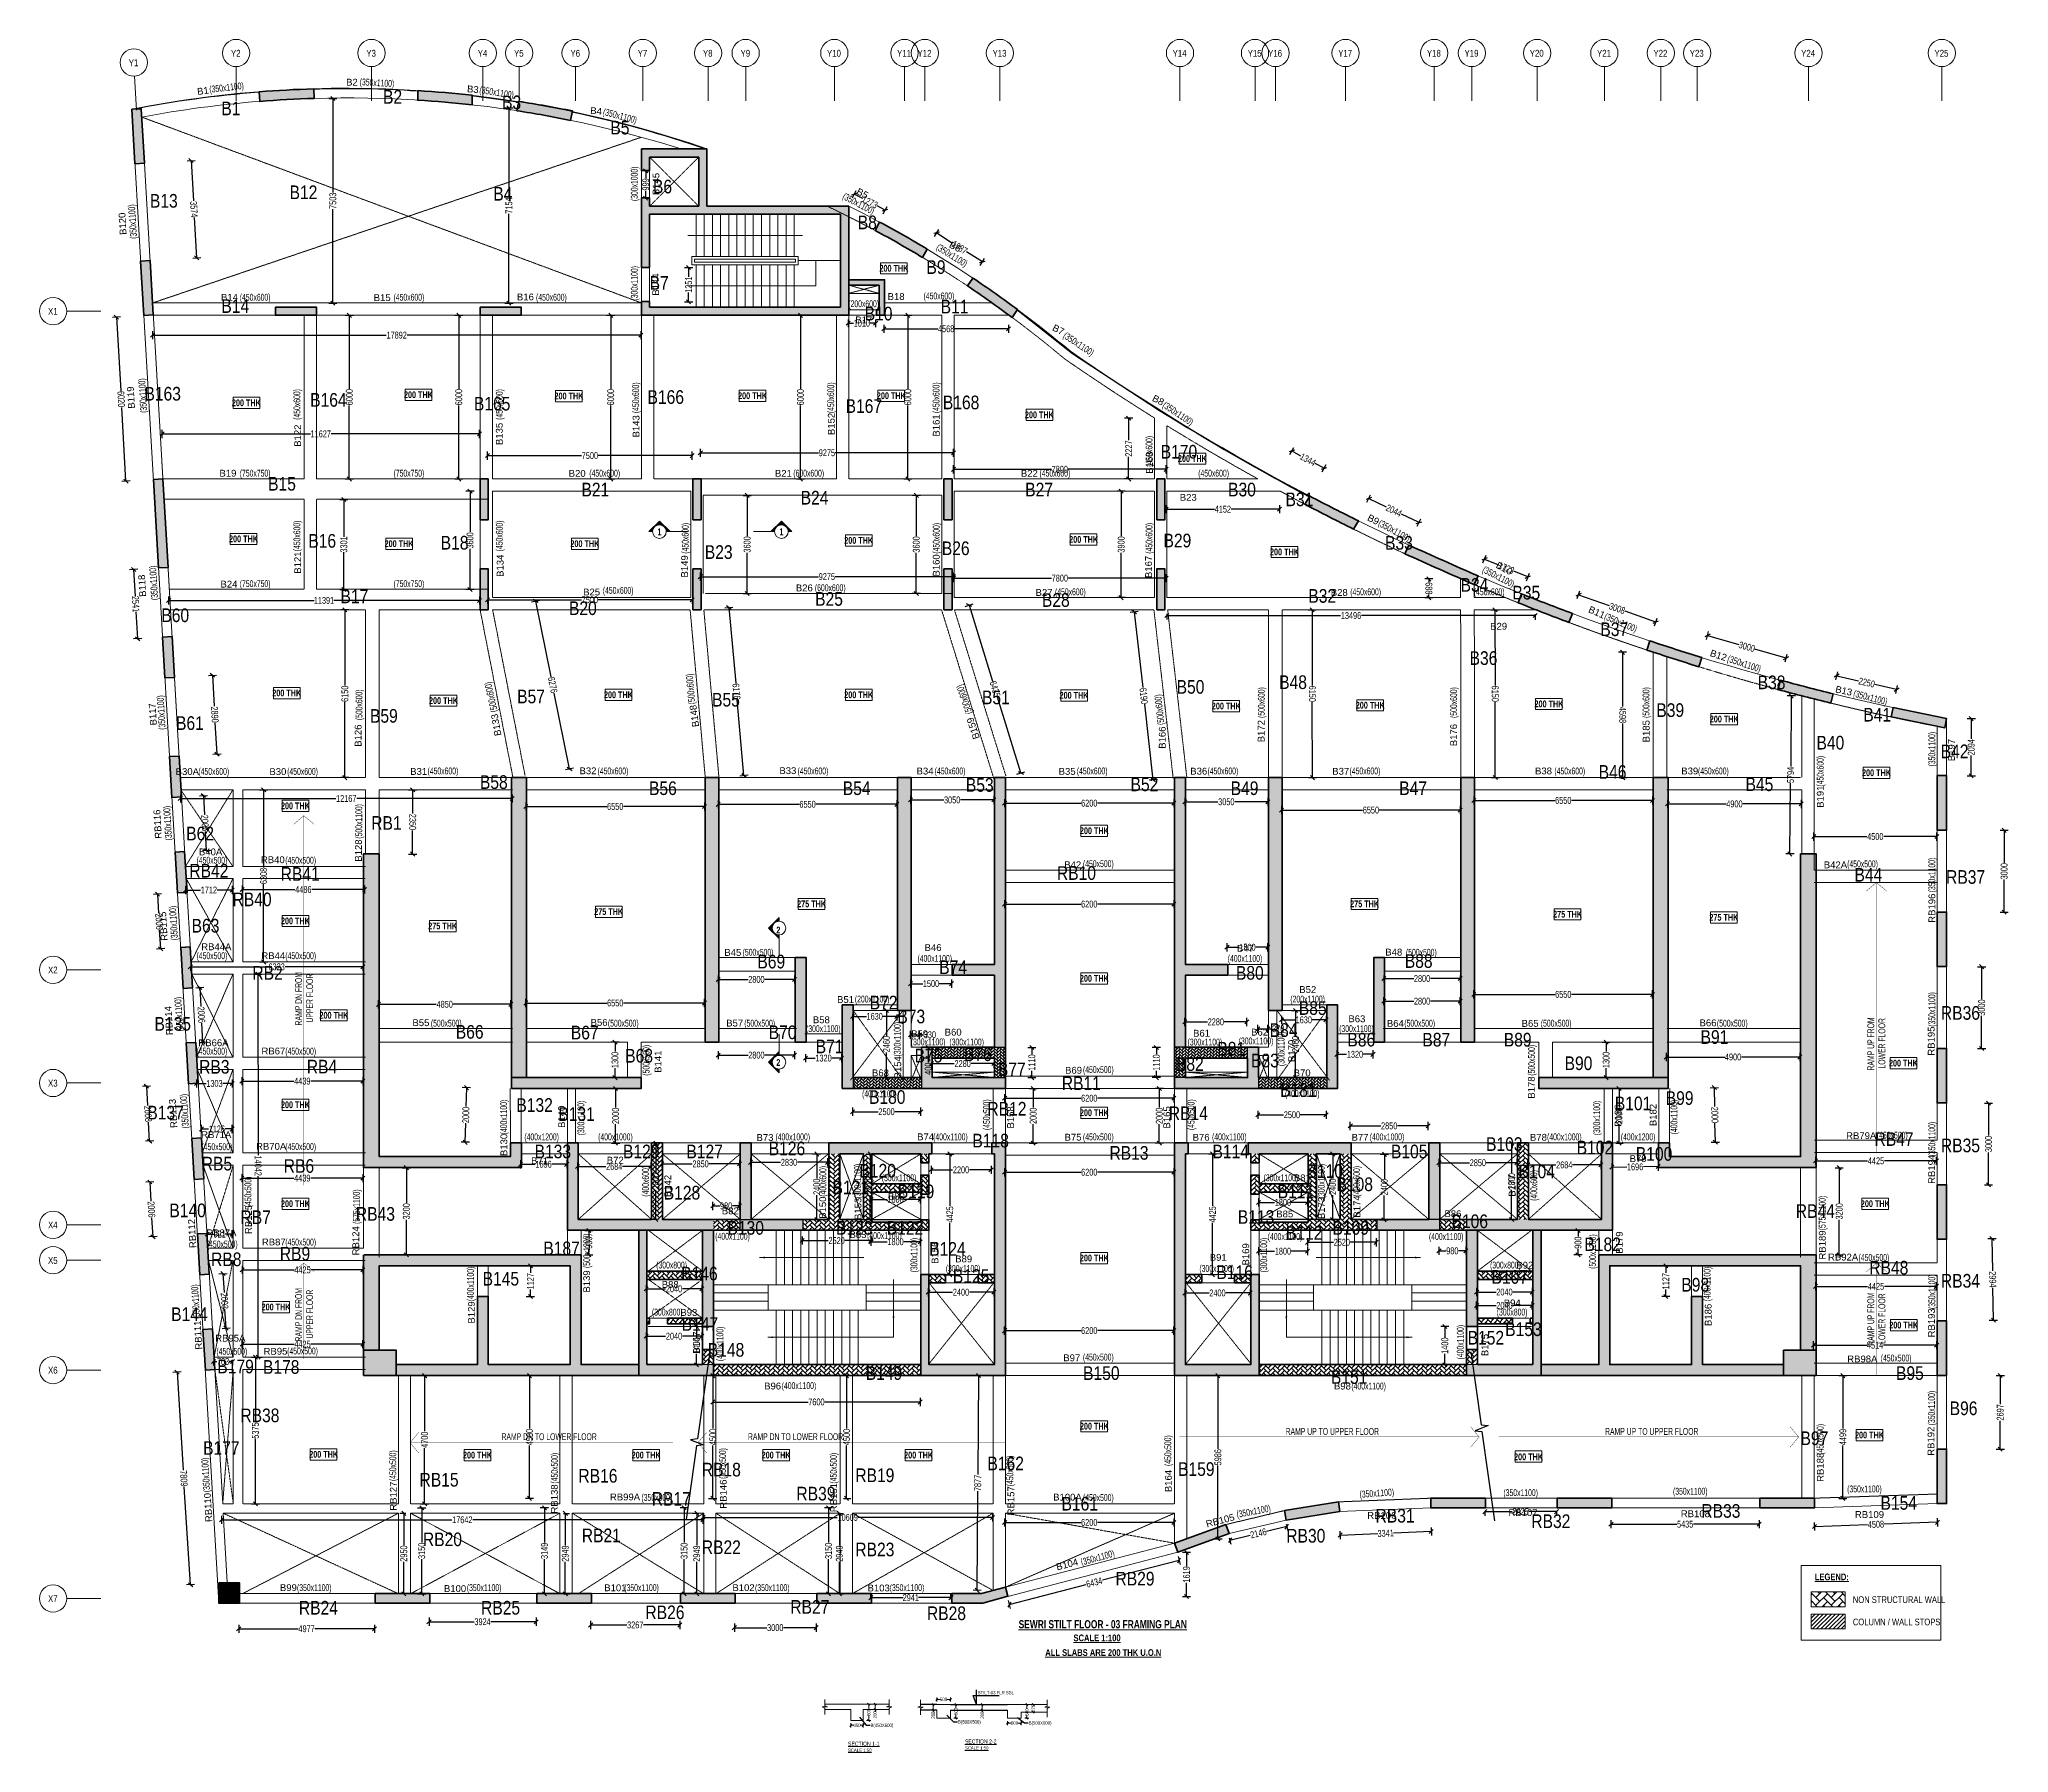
# Model space of a CAD drawing. Header units: millimetres. Extents: x 0 to 72183, y 72 to 62889.
import ezdxf
from ezdxf.enums import TextEntityAlignment as Align

# ---------------------------------------------------------------- set-up
doc = ezdxf.new("R2010")
doc.units = ezdxf.units.MM
doc.linetypes.add('Grid Line', pattern=[2222.5, 1270, -317.5, 317.5, -317.5])
doc.linetypes.add('HIDDEN', pattern=[0.375, 0.25, -0.125])
for name, color, linetype, lineweight in [('A-ANNO-DIMS', 8, 'Continuous', 15), ('A-DETL-MISC', 35, 'Continuous', 15), ('A-FLOR-IDEN', 11, 'Continuous', 9), ('A-GRIDS', 8, 'Continuous', 9), ('A-HIDD-ABVE', 8, 'HIDDEN', 20), ('G-ANNO-SYMB', 1, 'Continuous', 9), ('G-ANNO-TEXT', 231, 'Continuous', 9), ('S-BEAM', 7, 'Continuous', 18), ('S-BEAM-IDEN', 2, 'Continuous', 9), ('S-COL HATCH', 9, 'Continuous', 0), ('S-COLS', 5, 'Continuous', 35), ('S-GRIDS', 8, 'Continuous', 9), ('SEC TEXT', 50, 'Continuous', 5)]:
    doc.layers.add(name, color=color, linetype=linetype, lineweight=lineweight)
for name, color, linetype in [('Abhinav working', 6, 'Continuous'), ('Beam Nos', 7, 'Continuous'), ('changes', 7, 'Continuous'), ('dim', 8, 'Continuous'), ('SECTION LINE', 4, 'Continuous'), ('SUNK SLAB', 8, 'Continuous')]:
    doc.layers.add(name, color=color, linetype=linetype)
doc.styles.add('Arial Narrow', font='ARIALN.TTF', dxfattribs={"height": 400})
doc.styles.add('Dim.s & Anno.(Misc.)', font='ARIALN.TTF')
doc.styles.add('SC-BBS1', font='SansSerif')
doc.styles.add('sd', font='ARIALN.TTF')
doc.styles.add('SOBHA', font='swisscl.ttf')
doc.styles.add('Swis721 LtCn BT', font='swisscl.ttf', dxfattribs={"width": 0.9, "height": 233.355162})
doc.styles.add('Swis721 LtCn BT_2', font='swisscl.ttf', dxfattribs={"height": 244.992296})
doc.styles.add('Swis721 LtCn BT_B', font='', dxfattribs={"width": 0.9, "height": 246.918336})
doc.styles.get('Swis721 LtCn BT_B').set_extended_font_data('Swis721 LtCn BT', bold=True)
doc.dimstyles.new('A-GFC-100', dxfattribs={"dimscale": 100, "dimtxt": 1.75, "dimasz": 1.5, "dimexe": 1.5, "dimexo": 0, "dimgap": 1, "dimtad": 1, "dimdsep": 46, "dimtxsty": 'Dim.s & Anno.(Misc.)', "dimblk": 'ARCHTICK', "dimcen": 0, "dimdle": 1.5, "dimclrd": 256, "dimclre": 8, "dimclrt": 6, "dimazin": 2, "dimtfac": 1, "dimtix": 1, "dimtmove": 2, "dimatfit": 3, "dimfxl": 1, "dimtolj": 1, "dimlwd": -1, "dimlwe": 9, "dimarcsym": 0})
doc.dimstyles.new('S-100', dxfattribs={"dimscale": 100, "dimtxt": 2.5, "dimasz": 1.5, "dimexe": 1.5, "dimexo": 1.5, "dimgap": 0.1, "dimtad": 0, "dimdec": 0, "dimrnd": 0.0005, "dimzin": 0, "dimdsep": 46, "dimtxsty": 'SOBHA', "dimblk": 'OBLIQUE', "dimcen": 0.09, "dimclrd": 8, "dimclre": 8, "dimclrt": 6, "dimadec": 0, "dimazin": 0, "dimtfac": 1, "dimtdec": 0, "dimtofl": 0, "dimtmove": 0, "dimatfit": 3, "dimfxl": 1.5, "dimfxlon": 1, "dimtolj": 1, "dimtzin": 0, "dimlwd": -1, "dimlwe": -1, "dimarcsym": 0})
doc.dimstyles.new('S-50', dxfattribs={"dimscale": 50, "dimtxt": 2.5, "dimasz": 1.5, "dimexe": 1.5, "dimexo": 1.5, "dimgap": 0.1, "dimtad": 0, "dimdec": 0, "dimrnd": 0.0005, "dimzin": 0, "dimdsep": 46, "dimtxsty": 'SOBHA', "dimblk": 'OBLIQUE', "dimcen": 0.09, "dimclrd": 8, "dimclre": 8, "dimclrt": 6, "dimadec": 0, "dimazin": 0, "dimtfac": 1, "dimtdec": 0, "dimtofl": 0, "dimtmove": 0, "dimatfit": 3, "dimfxl": 1.5, "dimfxlon": 1, "dimtolj": 1, "dimtzin": 0, "dimlwd": -1, "dimlwe": -1, "dimarcsym": 0})
pattern_1 = [(45, (-31966103.18, 21022167.41), (0, 113.13708499), [240, -80]), (135, (-31966046.61, 21022223.98), (9e-15, 113.13708499), [240, -80])]
pattern_2 = [(45, (-31794446.85, 20735559.75), (0, 169.7056275), [360, -120]), (135, (-31794362, 20735644.6), (1e-14, 169.7056275), [360, -120])]
pattern_3 = [(45, (-31794446.85, 20683630.75), (0, 169.7056275), [360, -120]), (135, (-31794362, 20683715.6), (1e-14, 169.7056275), [360, -120])]
pattern_4 = [(45, (-31794446.854, 20735559.75), (0, 113.13708499), [240, -80]), (135, (-31794390.286, 20735616.32), (9e-15, 113.13708499), [240, -80])]

msp = doc.modelspace()

# ---------------------------------------------------------------- texts
at = {"layer": 'A-FLOR-IDEN', "color": 1, "char_height": 246.92, "width": 1155, "attachment_point": 2, "line_spacing_factor": 0.964267, "style": 'Swis721 LtCn BT_B'}
for s, insert in [('200 THK', (31324.3, 54620.3)), ('200 THK', (31324.3, 54620.3)), ('200 THK', (13894.3, 49983.8)), ('200 THK', (13894.3, 49983.8)), ('200 THK', (19412.3, 49938.3)), ('200 THK', (19412.3, 49938.3)), ('200 THK', (26142.3, 49946.4)), ('200 THK', (26142.3, 49946.4)), ('200 THK', (31228.3, 49946.4)), ('200 THK', (31228.3, 49946.4)), ('200 THK', (7586.8, 49686.8)), ('200 THK', (7586.8, 49686.8)), ('200 THK', (36654.8, 49246.8)), ('200 THK', (36654.8, 49246.8)), ('200 THK', (42262.8, 47644.3)), ('200 THK', (42262.8, 47644.3)), ('200 THK', (7483.6, 44699.4)), ('200 THK', (7483.6, 44699.4)), ('200 THK', (13184.3, 44522.4)), ('200 THK', (13184.3, 44522.4)), ('200 THK', (19995.8, 44522.4)), ('200 THK', (19995.8, 44522.4)), ('200 THK', (30032.8, 44641.8)), ('200 THK', (30032.8, 44641.8)), ('200 THK', (38277.8, 44677.3)), ('200 THK', (38277.8, 44677.3)), ('200 THK', (45640.3, 44219.8)), ('200 THK', (45640.3, 44219.8)), ('200 THK', (9067.3, 39048.8)), ('200 THK', (9067.3, 39048.8)), ('200 THK', (21225.3, 38981.8)), ('200 THK', (21225.3, 38981.8)), ('200 THK', (30032.8, 38981.8)), ('200 THK', (30032.8, 38981.8)), ('200 THK', (14814.3, 38768.8)), ('200 THK', (14814.3, 38768.8)), ('200 THK', (37924.8, 38963.3)), ('200 THK', (37924.8, 38963.3)), ('200 THK', (43506.8, 38568.3)), ('200 THK', (43506.8, 38568.3)), ('200 THK', (48782.8, 38599.3)), ('200 THK', (48782.8, 38599.3)), ('200 THK', (55334.3, 38647.8)), ('200 THK', (55334.3, 38647.8)), ('200 THK', (61759.3, 38092.3)), ('200 THK', (61759.3, 38092.3)), ('200 THK', (67341.3, 36123.3)), ('200 THK', (67341.3, 36123.3)), ('200 THK', (9384.9, 34910.7)), ('200 THK', (38669.6, 33997.6)), ('275 THK', (28305.6, 31316.1)), ('275 THK', (48575.8, 31316.1)), ('200 THK', (9384.9, 30691.5)), ('275 THK', (14783.8, 30505.4, 0)), ('275 THK', (20868.3, 31032.3)), ('275 THK', (56016.8, 30936.7, 0)), ('275 THK', (61745, 30819.7)), ('200 THK', (38669.6, 28583.3)), ('200 THK', (10797.4, 27231.6)), ('200 THK', (68326.5, 25478.2)), ('200 THK', (9384.9, 23949.6)), ('200 THK', (38669.6, 23657.5)), ('200 THK', (9384.9, 20323.3)), ('200 THK', (67295.9, 20323.3)), ('200 THK', (38669.6, 18330.1)), ('200 THK', (8675.4, 16535.4)), ('200 THK', (68338.9, 15871.3)), ('200 THK', (38669.6, 12164.8)), ('200 THK', (67083.2, 11840.9)), ('200 THK', (10420.6, 11134.1)), ('200 THK', (16058.4, 11105.3)), ('200 THK', (22241.7, 11105.3)), ('200 THK', (27004.2, 11105.3)), ('200 THK', (32229.2, 11105.3)), ('200 THK', (54586.3, 11041.3))]:
    msp.add_mtext(s, dxfattribs=dict(at, insert=insert))
at = {"layer": 'Abhinav working', "char_height": 500, "attachment_point": 1, "style": 'Dim.s & Anno.(Misc.)'}
for s, insert in [('B2', (12596.8, 61032.3, 0)), ('B3', (16960.6, 60828.9)), ('B1', (6670.1, 60605.8)), ('B5', (20929.7, 59903.1, 0)), ('B6', (22490.7, 57742.8)), ('B13', (4051.8, 57219)), ('B12', (9170.4, 57531.5)), ('B4', (16638.7, 57477.9)), ('B8', (29998, 56427.2)), ('B7', (22368.2, 54208.6, 0)), ('B9', (32514.9, 54788.8)), ('B14', (6671.1, 53361.3)), ('B10', (30252.2, 53083.6, 0)), ('B11', (33036, 53340.8)), ('B163', (3851.3, 50146.2)), ('B164', (9925.6, 49920.4, 0)), ('B166', (22291.9, 50025.5, 0)), ('B168', (33117, 49827.1)), ('B165', (15927.5, 49782.1, 0)), ('B167', (29551.8, 49694.3)), ('B170', (41102.5, 48019.1, 0)), ('B15', (8384, 46845.6)), ('B21', (19869.5, 46633.6, 0)), ('B24', (27904.5, 46334.1)), ('B27', (36136.1, 46633.6, 0)), ('B30', (43572.2, 46633.6, 0)), ('B31', (45676.5, 46273.3)), ('B16', (9857.1, 44752.2)), ('B29', (41204.8, 44764.6)), ('B18', (14709.6, 44683.6, 0)), ('B23', (24391.3, 44341.1)), ('B26', (33078.9, 44479.5, 0)), ('B33', (49326.2, 44679.5, 0)), ('B17', (11038.9, 42716.2)), ('B25', (28435.1, 42622.7)), ('B28', (36748.3, 42583)), ('B32', (46513.3, 42733.6, 0)), ('B34', (52094, 43137.5, 0)), ('B35', (53995, 42853.1)), ('B60', (4470.9, 42024.8, 0)), ('B20', (19412, 42283.6, 0)), ('B37', (57218.5, 41511.1)), ('B36', (52424, 40454.2)), ('B57', (17512.4, 39045.9)), ('B51', (34552.5, 39012.3, 0)), ('B50', (41685.9, 39399, 0)), ('B48', (45443.9, 39570.5)), ('B38', (62984.1, 39563, 0)), ('B59', (12118, 38335.5)), ('B55', (24657.3, 38927.7, 0)), ('B39', (59270.2, 38545.8)), ('B41', (66856, 38378.7)), ('B61', (5009, 38070.5, 0)), ('B40', (65139.4, 37352.1)), ('B42', (69693.2, 37034.1)), ('B46', (57156.2, 36279.9)), ('B58', (16148, 35907)), ('B56', (22345.9, 35683.6, 0)), ('B54', (29448.7, 35683.6, 0)), ('B53', (33959.8, 35804.1)), ('B52', (39996.2, 35824.3)), ('B49', (43666.6, 35683.6, 0)), ('B47', (49845.1, 35683.6, 0)), ('B45', (62538.6, 35828.7)), ('B62', (5382.6, 34020.6, 0)), ('RB1', (12164.3, 34409.2)), ('RB42', (5495.8, 32656.7, 0)), ('RB41', (8844.2, 32540, 0)), ('RB10', (37297.2, 32572)), ('B44', (66532, 32509.8)), ('RB37', (69890.6, 32428.5)), ('RB40', (7080.2, 31606.3, 0)), ('B63', (5579.7, 30641.8, 0)), ('RB2', (7807, 28913.2, 0)), ('B69', (26318.1, 29326.2)), ('B74', (32983.4, 29118.7)), ('B80', (43859.6, 28913.1, 0)), ('B88', (50049.1, 29345.7)), ('B72', (30435.6, 27823.1, 0)), ('B85', (46165.6, 27623.1, 0)), ('RB36', (69701, 27443.8, 0)), ('B135', (4218.8, 27043.5, 0)), ('B66', (15263.2, 26749.5)), ('B67', (19480.7, 26724)), ('B70', (26733.3, 26732.7)), ('B73', (31450.6, 27313.7, 0)), ('B84', (45098, 26813.2)), ('B71', (28456.8, 26214)), ('B81', (43178.7, 26130.3)), ('B86', (47945.4, 26463.1, 0)), ('B87', (50694.9, 26463.1, 0)), ('B89', (53678.1, 26463.1, 0)), ('B91', (60890.6, 26559.2)), ('RB3', (5856.8, 25468.1, 0)), ('RB4', (9801.5, 25474.4, 0)), ('B68', (21474.1, 25873.3)), ('B75', (32081.6, 25877.3, 0)), ('B76', (33893.2, 25929.8)), ('B77', (35135.2, 25376)), ('B82', (41660.5, 25569.3)), ('B83', (44413.8, 25698.4)), ('B90', (55906.9, 25598.6)), ('RB11', (37477.2, 24864.2)), ('B181', (45480.1, 24615.6, 0)), ('B132', (17483.2, 24066.3, 0)), ('B180', (30408.5, 24359.7, 0)), ('RB12', (34750.6, 23929.1, 0)), ('B101', (57747.8, 24126.7)), ('B99', (59614.7, 24322.4)), ('B137', (3956.5, 23789.8, 0)), ('B131', (19023.9, 23736.3)), ('RB14', (41400.6, 23763.1, 0)), ('B126', (26733.7, 22475.3)), ('B118', (34200.3, 22763.1, 0)), ('B103', (53028.1, 22635.3)), ('B102', (56350.9, 22509.2)), ('RB47', (67267.1, 22818.9)), ('RB35', (69701, 22585.6, 0)), ('RB5', (5951.7, 21918.4, 0)), ('RB6', (8956.6, 21831.7, 0)), ('B133', (18151.8, 22363.1, 0)), ('B129', (21391, 22363.1, 0)), ('B127', (23716.6, 22363.1, 0)), ('B120', (30058.7, 21658.1)), ('RB13', (39224.1, 22313.1, 0)), ('B114', (43000.6, 22363.1, 0)), ('B105', (49542.3, 22363.1, 0)), ('B100', (58518, 22274.3)), ('B121', (29072.1, 21044)), ('B110', (46448.2, 21643.9)), ('B108', (47544.9, 21161.3)), ('B104', (54216.1, 21630.9)), ('B128', (22886.1, 20852.5)), ('B119', (31465.8, 20898.6)), ('B111', (45390.7, 20900.4)), ('B140', (4765.6, 20203.3, 0)), ('RB7', (7371.6, 19954.6, 0)), ('RB43', (11601.1, 20074.3, 0)), ('B130', (25221.2, 19563.1, 0)), ('B123', (29200.6, 19563.1, 0)), ('B122', (31062.1, 19563.1, 0)), ('B113', (43928.5, 19961.2)), ('B109', (47400.6, 19563.1, 0)), ('B106', (51761.7, 19804.6)), ('RB44', (64382.1, 20178.6)), ('B187', (18472.9, 18812.3, 0)), ('B124', (32616.2, 18789.3)), ('B112', (45691, 19374.2)), ('B182', (56633, 18959.3, 0)), ('RB8', (6293.8, 18409.6, 0)), ('RB9', (8812.3, 18616.8, 0)), ('RB48', (67075, 18103.3, 0)), ('B145', (16246.3, 17699.4, 0)), ('B146', (23525.2, 17885.5)), ('B125', (33484.4, 17795.5)), ('B116', (43143.4, 17937.9, 0)), ('B107', (53228.8, 17763.1, 0)), ('B98', (60186.6, 17478.1)), ('RB34', (69701, 17622.4, 0)), ('B144', (4830.9, 16398.2, 0)), ('B147', (23544.9, 16037.9, 0)), ('B152', (52351.9, 15534.2)), ('B153', (53729.9, 15847.1)), ('B179', (6523.1, 14479.7, 0)), ('B178', (8194.8, 14463.1, 0)), ('B148', (24500.6, 15090.2, 0)), ('B149', (30291.9, 14237.9, 0)), ('B150', (38257.8, 14237.9, 0)), ('B151', (47341, 14094.7)), ('B95', (68054.4, 14237.9)), ('RB38', (7367.2, 12688, 0)), ('B96', (70021.3, 12947.9)), ('B97', (64553.9, 11848.7)), ('B177', (6002.3, 11491.9, 0)), ('B162', (34750.6, 10925.1, 0)), ('RB15', (13934.9, 10328.2, 0)), ('RB16', (19758.2, 10472, 0)), ('RB18', (24280.8, 10698.2, 0)), ('RB19', (29908.1, 10492.3, 0)), ('B159', (41738.5, 10718.9)), ('RB17', (22447.7, 9626.1, 0)), ('RB39', (27748.9, 9818.3)), ('B161', (37465.6, 9449.2, 0)), ('B154', (67486.6, 9478.3, 0)), ('RB31', (48977.6, 9008.2)), ('RB32', (54687.3, 8808)), ('\\pxt0;RB33', (60920.1, 9183.8)), ('RB20', (14058.7, 8142.7, 0)), ('RB21', (19882, 8286.5, 0)), ('RB30', (45705.3, 8274.2)), ('RB22', (24280.8, 7853, 0)), ('RB23', (29908.1, 7770.8, 0)), ('RB29', (39444.3, 6700.5)), ('RB24', (9511.3, 5633.5)), ('RB25', (16189.3, 5633.5)), ('RB26', (22215, 5466.1)), ('RB27', (27524.1, 5666.3)), ('RB28', (32532.6, 5432.7))]:
    msp.add_mtext_dynamic_manual_height_columns(s, width=21149.247, gutter_width=5423.5, heights=[0], dxfattribs=dict(at, insert=insert))
at = {"layer": 'Beam Nos', "color": 3, "style": 'SC-BBS1'}
for s, p in [('B2', (11456.4, 61119.2, 0)), ('B14', (6968.4, 53232.7, 0)), ('B15', (12564.9, 53220.2, 0)), ('B16', (17816.4, 53244.7, 0)), ('B18', (31403.9, 53259.7, 0)), ('B17', (30218.9, 52403.2, 0)), ('B19', (6911.9, 46782.7, 0)), ('B20', (19713, 46775.8)), ('B21', (27273, 46775.8)), ('B22', (36287.5, 46775.8)), ('B23', (42112.5, 45897.4)), ('B24', (6947.5, 42715.3)), ('B25', (20242.5, 42425.8)), ('B26', (28039, 42577.3)), ('B27', (36826, 42408.9)), ('B28', (47648.3, 42408.9)), ('B29', (53489.3, 41171.4)), ('B30A', (5423.1, 35842.1)), ('B30', (8742.2, 35842.1)), ('B31', (13902.9, 35846.9)), ('B32', (20109.8, 35870.3)), ('B33', (27436.5, 35875.6)), ('B34', (32464.8, 35862.1)), ('B35', (37672.8, 35849.6)), ('B36', (42497.3, 35857.5)), ('B37', (47701.9, 35853.8)), ('B38', (55134.8, 35864.9)), ('B39', (60494.9, 35864.9)), ('B40A', (6276.7, 32898.2)), ('RB40', (8558, 32609.5)), ('B42', (37877.8, 32425.8)), ('B42A', (65836.6, 32422.9)), ('RB44A', (6486.6, 29418)), ('B46', (32758, 29388.7)), ('B47', (44207.5, 29363.7)), ('RB44', (8573.8, 29090.5)), ('B45', (25419, 29211.2)), ('B48', (49646.5, 29222.2)), ('B52', (46493.3, 27852.1)), ('B51', (29550.5, 27485.7)), ('B55', (13985.4, 26635.5)), ('B56', (20517, 26644)), ('B57', (25486.4, 26620.9, 0)), ('B58', (28663.7, 26741)), ('B63', (48293.3, 26777.8)), ('B64', (49703.2, 26610.1)), ('B65', (54643.4, 26608.6)), ('B66', (61165.3, 26630.4, 0)), ('RB66A', (6381.8, 25898.7)), ('B59', (32267.2, 26229.5)), ('B60', (33495.1, 26288.1)), ('B61', (42599.1, 26249.1)), ('B62', (44726, 26288.6)), ('RB67', (8577.6, 25596.1)), ('B68', (30830.8, 24796.7)), ('B69', (37907.3, 24891.7)), ('B70', (46287.3, 24796.7)), ('RB71A', (6482.7, 22530)), ('RB70A', (8496.3, 22101.4)), ('B73', (26598, 22425.8)), ('B74', (32484.5, 22450)), ('B75', (37889, 22436.7)), ('B76', (42584.5, 22433.2)), ('B77', (48409.5, 22433.2)), ('B78', (54948.5, 22433.2)), ('RB79A', (66779.6, 22493.4)), ('B71', (18333.4, 21572.4)), ('B72', (21108.4, 21594.9)), ('B79', (58603, 21649.8)), ('B81', (46293.7, 20946.9)), ('B80', (31413, 20270.9)), ('B82', (25326.2, 19735.6)), ('B85', (45649, 19621.9)), ('B86', (51813.7, 19631.4)), ('RB87A', (6671.7, 18930, 0)), ('RB87', (8591.8, 18593.9)), ('B83', (30007.6, 18865.5)), ('B89', (33880.4, 17974.7)), ('B91', (43211.4, 18029.6, 0)), ('B92', (54449.9, 17744.4, 0)), ('RB92A', (66115.9, 18041)), ('B88', (23124, 17036.9)), ('B94', (53989, 16360.8, 0)), ('B93', (23806.9, 16011.1, 0)), ('RB95A', (6997.7, 15068.3, 0)), ('RB95', (8654.1, 14589, 0)), ('B97', (37842.7, 14347.8, 0)), ('RB98A', (66820.4, 14305.7, 0)), ('B96', (26877.2, 13313.2, 0)), ('B98', (47764.2, 13312, 0)), ('B100A', (37685.1, 9239.5, 0)), ('B99', (9128.3, 5922.2, 0)), ('B100', (15236.7, 5888.4, 0)), ('B101', (21113.4, 5915.4, 0)), ('B102', (25810.5, 5920.2, 0)), ('B103', (30765.4, 5909.9, 0))]:
    msp.add_text(s, height=250, dxfattribs=at).set_placement(p, align=Align.BOTTOM_CENTER)
for s, rotation, p in [('B1', 7.549164, (6022.7, 60803.5)), ('B3', 355.133948, (15874.1, 60860.8, 0)), ('B4', 355.133948, (20391.3, 60065.8, 0)), ('B145', 90, (22802, 57586.2, 0)), ('B5', 332.64829, (30078.1, 57065.7, 0)), ('B6', 332.64829, (33476.5, 55108.4)), ('B144', 90, (22792.1, 53900.6)), ('B7', 332.64829, (37260.8, 52069.9, 0)), ('B8', 332.64829, (40919.9, 49484.7, 0)), ('B143', 90, (22072.4, 48701.1)), ('B152', 90, (29228, 48788, 0)), ('B161', 90, (33074.3, 48732.5, 0)), ('B122', 90, (9668.3, 48358.7)), ('B135', 90, (17058.1, 48422.4, 0)), ('B168', 90, (40890.9, 47369.6, 0)), ('B9', 332.64829, (48805.7, 45104.3, 0)), ('B121', 90, (9668.3, 43705.1)), ('B134', 90, (17089.8, 43589.8, 0)), ('B149', 90, (23847.8, 43565.8, 0)), ('B160', 90, (33074.3, 43600.9, 0)), ('B167', 90, (40856.7, 43546.8, 0)), ('B10', 331.961303, (53602.1, 43316.4)), ('B11', 335.988913, (57006.6, 41701.3)), ('B12', 341.267559, (61483.4, 40116.7)), ('B13', 347.635051, (66099, 38811.4, 0)), ('B148', 97.589556, (24205.2, 38106.9, 0)), ('B126', 90, (11884.1, 37360.4)), ('B133', 99.963771, (16941.5, 37787, 0)), ('B159', 108.383664, (34416.4, 37690, 0)), ('B166', 90, (41358.5, 37287.1, 0)), ('B172', 90, (44985, 37525.4)), ('B176', 90, (52038, 37379.4, 0)), ('B185', 90, (59097.3, 37522.2)), ('B191', 90, (65478.6, 35122.2, 0)), ('B128', 90, (11896.1, 33147.1)), ('B170', 90, (46101.6, 25804)), ('B141', 90, (22878.3, 25405.3)), ('B154', 90, (31664.3, 25200.1, 0)), ('B178', 90, (54889.4, 24458.4)), ('B180', 90, (58066.6, 23427)), ('B182', 90, (59352, 23450.2)), ('B140', 90, (19343, 23384.6)), ('B158', 90, (35797.1, 23363.6, 0)), ('B165', 90, (41526.3, 23363.4, 0)), ('B130', 90, (17225.6, 22352.9, 0)), ('B142', 90, (23234.7, 20847.7)), ('B177', 90, (54184.5, 20860.4)), ('B150', 90, (28913.6, 20052.4)), ('B153', 90, (30206.3, 20010.6, 0)), ('B173', 90, (47195.4, 20041.6)), ('B174', 90, (48493.9, 20096.3)), ('RB125', 90, (7863.8, 19622)), ('RB124', 90, (11798.4, 18839.9)), ('B156', 90, (33027.2, 18400.5, 0)), ('B179', 90, (58113.5, 18774.3)), ('RB189', 90, (65552.6, 18685.2, 0)), ('B169', 90, (44420.3, 18341, 0)), ('B139', 90, (20260.7, 17346.9)), ('B129', 90, (16036.1, 16210.5, 0)), ('B186', 90, (61370.1, 16122.9, 0)), ('B147', 90, (24287.7, 15104.1, 0)), ('B175', 90, (53186, 15017)), ('RB188', 90, (65478.2, 10534.4, 0)), ('B164', 90, (41582.8, 10031.5, 0)), ('RB127', 90, (13172.2, 9474.5)), ('RB138', 90, (19078.1, 9373.3)), ('RB146', 90, (25268.2, 9550.8, 0)), ('RB151', 90, (29314.8, 9422.2, 0)), ('RB157', 90, (35811.7, 9305.2, 0))]:
    msp.add_text(s, height=250, rotation=rotation, dxfattribs=at).set_placement(p, align=Align.BOTTOM_CENTER)
at = {"layer": 'Beam Nos', "style": 'SC-BBS1'}
for s, rotation, p in [('B120', 93.339, (3247.6, 56140.4, 0)), ('B119', 93.339, (3555.6, 49768.9, 0)), ('B118', 93.339, (3967.1, 42866.4, 0)), ('B117', 93.339, (4356.1, 38154.4, 0)), ('B197', 90, (70289.1, 36830, 0)), ('RB116', 93.339, (4532.1, 34126.4, 0)), ('RB196', 90, (69571, 31032.9, 0)), ('RB115', 93.339, (4748.6, 30383.4, 0)), ('RB114', 93.339, (4944.6, 26922.4, 0)), ('RB195', 90, (69545.2, 26161.2, 0)), ('RB113', 93.339, (5101.1, 23519.9, 0)), ('RB194', 90, (69560.2, 21459.3, 0)), ('RB112', 93.339, (5797.6, 19117.4, 0)), ('RB111', 93.339, (6014.9, 15393.4, 0)), ('RB193', 90, (69556, 15829.6, 0)), ('RB192', 90, (69537.2, 11490.1, 0)), ('RB110', 93.339, (6383.7, 9071.9, 0)), ('RB105', 14.57455, (43334, 8388.7, 0)), ('B104', 14.57455, (37720.5, 6781.7, 0))]:
    msp.add_text(s, height=250, rotation=rotation, dxfattribs=at).set_placement(p, align=Align.BOTTOM_CENTER)
for s, p in [('RB99A', (21466.3, 9245.6, 0)), ('RB106', (49205.2, 8569.1, 0)), ('RB107', (54383.2, 8671.1, 0)), ('RB108', (60701.7, 8629.1, 0)), ('RB109', (67083.2, 8603.1, 0))]:
    msp.add_text(s, height=250, dxfattribs=at).set_placement(p, align=Align.BOTTOM_CENTER)
at = {"layer": 'dim', "color": 6, "char_height": 125, "attachment_point": 1, "style": 'SOBHA'}
for s, insert in [('\\A1;STILT-03 FLR SSL', (34395.2, 2336, 0)), ('\\A1; B(450X600) ', (30422.2, 1136.1)), ('\\A1; B(500X500) ', (33629, 1262.8, 0)), ('\\A1; B(500X600) ', (36221, 1221.5, 0))]:
    msp.add_mtext(s, dxfattribs=dict(at, insert=insert))
at = {"layer": 'G-ANNO-SYMB', "color": 5, "char_height": 246.9, "width": 330, "line_spacing_factor": 0.964267, "style": 'Swis721 LtCn BT_B'}
for s, insert, attachment_point in [('1', (22728, 44957.2), 2), ('1', (27199.4, 44957.2), 2), ('2', (27085.9, 30107.8), 8), ('2', (27085.9, 25251.7), 8)]:
    msp.add_mtext(s, dxfattribs=dict(at, insert=insert, attachment_point=attachment_point))
at = {"layer": 'G-ANNO-TEXT', "color": 7, "char_height": 244.992, "attachment_point": 1, "line_spacing_factor": 0.971848, "style": 'Swis721 LtCn BT_2'}
for s, insert, width in [('\\fSwis721 LtCn BT|b1|i0|c0|p34|;\\LLEGEND:', (65078, 6638), 1299), ('NON STRUCTURAL WALL', (66473.9, 5802.6), 3845.238), ('COLUMN / WALL STOPS', (66473.9, 4986.2), 3845.238)]:
    msp.add_mtext(s, dxfattribs=dict(at, insert=insert, width=width))
at = {"layer": 'G-ANNO-TEXT', "color": 6, "insert": (35895.1, 4929.8), "char_height": 300, "width": 6923.66, "attachment_point": 1, "line_spacing_factor": 0.971848, "style": 'Swis721 LtCn BT_2'}
msp.add_mtext('{\\fSwis721 LtCn BT|b1|i0|c0|p34;\\LSEWRI STILT FLOOR - 03 FRAMING PLAN }', dxfattribs=at)
at = {"layer": 'G-ANNO-TEXT', "color": 1, "char_height": 244.992, "attachment_point": 1, "line_spacing_factor": 0.971848, "style": 'Swis721 LtCn BT_2'}
for s, insert, width in [('{\\fSwis721 LtCn BT|b1|i0|c0|p34;\\LSCALE 1:100}', (37906.3, 4402.1), 1551.037), ('{\\fSwis721 LtCn BT|b1|i0|c0|p34;\\LALL SLABS ARE 200 THK U.O.N}', (36872, 3863.7), 3728.693)]:
    msp.add_mtext(s, dxfattribs=dict(at, insert=insert, width=width))
at = {"layer": 'S-BEAM-IDEN', "style": 'Swis721 LtCn BT', "width": 0.8}
for s, rotation, p in [('(350x1100)', 356.840561, (11737.2, 61210.6)), ('(350x1100)', 6.479048, (6244.5, 60930.2)), ('(350x1100)', 350.685393, (16117, 60925.4)), ('(350x1100)', 345.05471, (20640, 60127.6)), ('(300x1000)', 90, (21932.2, 56959.6, 0)), ('(350x1100)', 331.79745, (29412.3, 57055.9)), ('(350x1100)', 93.604421, (3579.3, 55583.1, 0)), ('(350x1100)', 327.983375, (32848.6, 55200.8)), ('(300x1100)', 90, (21932.2, 53311.7, 0)), ('(450x600)', 360, (7344.8, 53308.3)), ('(450x600)', 360, (12982.5, 53308.3)), ('(450x600)', 360, (18204.9, 53308.3)), ('(450x600)', 360, (32410, 53356.5, 0)), ('(200x600)', 360, (29652.1, 53071.1, 0)), ('(350x1100)', 326.357118, (37499.6, 51966.4)), ('(350x1100)', 93.604421, (3951.5, 49203.4, 0)), ('(450x600)', 90, (9565.9, 48939.8, 0)), ('(450x600)', 90, (16984.7, 48938.7)), ('(450x600)', 90, (21982.5, 49185.8, 0)), ('(450x600)', 90, (29132.5, 49185.8, 0)), ('(450x600)', 90, (32993.2, 49185.8, 0)), ('(350x1100)', 326.357118, (41143.9, 49418.2)), ('(450x600)', 90, (40800.2, 47222.3, 0)), ('(750x750)', 360, (7344.8, 46858.3)), ('(750x750)', 360, (12982.5, 46858.3)), ('(450x600)', 360, (20159.2, 46858.3)), ('(600x600)', 360, (27636.9, 46858.3)), ('(450x600)', 360, (36660.9, 46858.3)), ('(450x600)', 360, (42479, 46858.3)), ('(450x600)', 90, (9565.9, 44119, 0)), ('(450x600)', 90, (16984.7, 44117.9)), ('(450x600)', 90, (23800.2, 44032.8, 0)), ('(450x600)', 90, (33000.2, 44032.8, 0)), ('(450x600)', 90, (40800.2, 44032.8, 0)), ('(350x1100)', 331.043018, (49050, 45072.8)), ('(350x1100)', 93.604421, (4352.2, 42335.8, 0)), ('(350x1100)', 332.517574, (52865.5, 43370)), ('(750x750)', 360, (7344.8, 42808.3)), ('(750x750)', 360, (12982.5, 42808.3)), ('(450x600)', 360, (20651.7, 42561)), ('(600x600)', 360, (28426.7, 42658.3)), ('(450x600)', 360, (37227.6, 42508.3)), ('(450x600)', 360, (48051.9, 42508.3)), ('(450x600)', 360, (52579.9, 42508.3)), ('(350x1100)', 336.769663, (57336.8, 41640.5)), ('(350x1100)', 341.716901, (61849.5, 40076.7)), ('(500x600)', 103.063954, (16803.1, 38253.2)), ('(500x600)', 95.079556, (24043.2, 38521.7, 0)), ('(500x600)', 109.177342, (34211, 38197, 0)), ('(350x1100)', 345.468765, (66472.1, 38798.2)), ('(350x1100)', 93.604421, (4629.5, 37582.3, 0)), ('(500x600)', 90, (11841.6, 37927.7)), ('(500x600)', 96.261232, (41241.6, 37765.9, 0)), ('(500x600)', 90, (44916.4, 38009)), ('(500x600)', 90, (51966.4, 38009, 0)), ('(500x600)', 90, (59016.4, 38009)), ('(350x1100)', 90, (69494.4, 36230.5)), ('(450x600)', 360, (5829.4, 35924.1)), ('(450x600)', 360, (9083.8, 35924.1)), ('(450x600)', 90, (65401.4, 35492.1)), ('(350x1100)', 93.604421, (4866.1, 33526.6, 0)), ('(500x1100)', 90, (11833.6, 33583.8)), ('(450x500)', 360, (5761.4, 32666.5)), ('(450x500)', 360, (9015.8, 32666.5)), ('(350x1100)', 90, (69494.4, 31617, 0)), ('(350x1100)', 93.604421, (5080, 29860.9, 0)), ('(450x500)', 360, (5761.4, 29166.5)), ('(450x500)', 360, (9015.8, 29166.5)), ('(500x500)', 360, (25779.6, 29291.7, 0)), ('(400x1100)', 360, (32188.1, 29067.1, 0)), ('RAMP DN FROM', 90, (9627.6, 26734.9)), ('UPPER FLOOR', 90, (10032.6, 26837.5)), ('(350x1100)', 93.604421, (5274.9, 26520.6, 0)), ('(200x1100)', 360, (29892, 27577.1, 0)), ('(350x1100)', 90, (69494.4, 26689)), ('(500x500)', 360, (14350, 26691.7)), ('(500x500)', 360, (20838.5, 26691.7)), ('(500x500)', 360, (25839.9, 26691.7)), ('(300x1100)', 360, (28102.7, 26491.7)), ('(300x1100)', 90, (31571.8, 25597.3, 0)), ('(300x1100)', 360, (31943.4, 26006.5, 0)), ('(300x1100)', 360, (33357.6, 26003, 0)), ('(300x1100)', 90, (45641.2, 25244.7, 0)), ('RAMP UP FROM', 90, (67256.4, 25082.6)), ('LOWER FLOOR', 90, (67661.3, 25153.5)), ('(450x500)', 360, (5761.4, 25666.5)), ('(450x500)', 360, (9015.8, 25666.5)), ('(500x500)', 90, (22364.4, 24893.7)), ('(500x500)', 90, (54820.6, 24893.7)), ('(350x1100)', 93.604421, (5482.3, 22965, 0)), ('(400x1100)', 90, (17143.6, 22743)), ('(300x1100)', 90, (19975.9, 22707.5)), ('(450x500)', 90, (34843.8, 22897.8, 0)), ('(450x500)', 90, (42341.2, 22897.8, 0)), ('(300x1100)', 90, (57209.1, 22707.5)), ('(400x1100)', 90, (60041.4, 22743)), ('(450x500)', 360, (5943.8, 22163.5)), ('(450x500)', 360, (9015.8, 22166.5)), ('(400x1200)', 360, (17778.1, 22524.4)), ('(400x1000)', 360, (20482.5, 22524.4)), ('(400x1000)', 360, (26982.5, 22524.4)), ('(400x1100)', 360, (32762.5, 22524.4)), ('(450x500)', 360, (38253, 22524.4)), ('(350x1100)', 90, (69494.4, 21933)), ('(450x500)', 90, (7770, 20065.4, 0)), ('(400x600)', 90, (22343.8, 20456.5)), ('(400x600)', 90, (28843.8, 20456.5)), ('(300x1100)', 90, (30113.8, 20393.8)), ('(300x1100)', 360, (30880.2, 21025.1)), ('(300x1100)', 90, (47115.8, 20393.8)), ('(400x600)', 90, (48406.4, 20456.5, 0)), ('(400x600)', 90, (54903.7, 20304.8, 0)), ('(575x1100)', 90, (11745.7, 19457.3)), ('(575x1100)', 90, (65474.9, 19224.3)), ('(450x500)', 360, (6140, 18592.6)), ('(450x500)', 360, (9015.8, 18666.5)), ('(500x1200)', 90, (20187.7, 17841.1)), ('(400x1100)', 360, (24775.5, 18879)), ('(400x1100)', 360, (30341.4, 18907.9)), ('(400x1100)', 360, (45025.8, 18868.7)), ('(400x1100)', 360, (50935.5, 18868.7)), ('(500x1200)', 90, (57054.6, 17810.2)), ('(300x800)', 360, (22610.3, 17824.4)), ('(300x1100)', 90, (32182.3, 17680.2, 0)), ('(300x1100)', 90, (45002.7, 17680.2, 0)), ('(300x800)', 360, (53176.3, 17824.4)), ('(400x1100)', 90, (15929.3, 16623.1)), ('(300x1100)', 360, (33226.3, 17699.2)), ('(400x1100)', 90, (61255.7, 16623.1)), ('(350x1100)', 90, (69494.4, 16335.5)), ('(350x1100)', 93.604421, (5889.7, 15982.9, 0)), ('RAMP DN FROM', 90, (9627.6, 15148.4)), ('UPPER FLOOR', 90, (10032.6, 15251)), ('(300x800)', 360, (22452.3, 16099.2)), ('RAMP UP FROM', 90, (67256.4, 14990.6)), ('LOWER FLOOR', 90, (67661.3, 15061.5)), ('(400x1100)', 90, (25070.3, 14425.9)), ('(400x1100)', 90, (52209, 14488.4)), ('(450x500)', 360, (6490.6, 14662.1)), ('(450x500)', 360, (9083.8, 14674.1)), ('(450x500)', 360, (38253, 14449.2)), ('(400x1100)', 360, (27210.7, 13402.9)), ('(400x1100)', 360, (48092.2, 13387.6)), ('(350x1100)', 90, (69480.4, 12071.5, 0)), ('(450x500)', 90, (65400.2, 10996.3)), ('(450x500)', 90, (13080, 10029.1)), ('(450x500)', 90, (19004.1, 9936.6)), ('(450x500)', 90, (25169.5, 10109.6)), ('(450x500)', 90, (29230, 9936.6)), ('(450x500)', 90, (41488.3, 10580.9)), ('(350x1100)', 93.604421, (6260.4, 9628.9, 0)), ('(450x500)', 90, (35696.7, 9835.6)), ('(350x500)', 360, (22068.1, 9303.3)), ('(450x500)', 360, (38253, 9299.2)), ('(350x1100)', 4.137547, (48400.6, 9416.9, 0)), ('(350x1100)', 10.788367, (43907.1, 8680.2)), ('(350x1100)', 15.483236, (38213.8, 6932.3)), ('(350x1100)', 360, (9443.2, 5996.6)), ('(350x1100)', 360, (15669.7, 5996.6)), ('(350x1100)', 360, (21440.7, 5996.6)), ('(350x1100)', 360, (26232.2, 5996.6)), ('(350x1100)', 360, (31169.9, 5996.6))]:
    msp.add_text(s, height=250, rotation=rotation, dxfattribs=at).set_placement(p)
for s, p in [('(450x600)', (14228.8, 35940)), ('(450x600)', (20460.9, 35940)), ('(450x600)', (27792.2, 35940)), ('(450x600)', (32817.3, 35940)), ('(450x600)', (38026.7, 35940)), ('(450x600)', (42818.6, 35940)), ('(450x600)', (48025.6, 35940)), ('(450x600)', (55533.9, 35940)), ('(450x600)', (60797.9, 35940)), ('(450x500)', (38253, 32540)), ('(450x500)', (66265.5, 32532.4)), ('(400x1100)', (43559.2, 29067.1, 0)), ('(500x500)', (50093, 29291.7, 0)), ('(200x1100)', (45855.3, 27577.1, 0)), ('(300x1100)', (47644.6, 26491.7)), ('(500x500)', (50032.7, 26691.7)), ('(500x500)', (55034.1, 26691.7)), ('(500x500)', (61490.1, 26691.7)), ('(300x1100)', (42088.4, 26000.6, 0)), ('(300x1100)', (43962.5, 26041.1, 0)), ('(450x500)', (38253, 24990)), ('(400x1100)', (30157, 24104.9, 0)), ('(400x1100)', (45658.3, 24108.6, 0)), ('(400x1100)', (42984.7, 22524.4)), ('(400x1000)', (48764.7, 22524.4)), ('(400x1000)', (55264.7, 22524.4)), ('(400x1200)', (57969.1, 22524.4)), ('(450x500)', (67355.5, 22584.5, 0)), ('(300x1100)', (44872.4, 21025.1)), ('(450x500)', (66683, 18101.6, 0)), ('(300x1100)', (42521, 17699.2)), ('(300x800)', (53420.3, 16099.2)), ('(450x500)', (67496.3, 14415.9)), ('RAMP DN TO LOWER FLOOR', (16940.1, 11531.4)), ('RAMP DN TO LOWER FLOOR', (25973.1, 11531.4)), ('RAMP UP TO UPPER FLOOR', (45681.8, 11723.4)), ('RAMP UP TO UPPER FLOOR', (57391.4, 11723.4)), ('(350x1100)', (53664.8, 9479.5, 0)), ('(350x1100)', (59880.7, 9530.2)), ('(350x1100)', (66266.1, 9615.8))]:
    msp.add_text(s, height=250, dxfattribs=at).set_placement(p)
at = {"layer": 'SEC TEXT', "color": 1, "linetype": 'ByBlock', "char_height": 150, "width": 1170.106, "attachment_point": 1, "rotation": 0.010721, "style": 'sd'}
for s, insert in [('{\\fSwis721 LtCn BT|b0|i0|c0|p34;\\LSECTION 1-1\\P\\H0.83333x;SCALE 1:50}', (29640.5, 472.5)), ('{\\fSwis721 LtCn BT|b0|i0|c0|p34;\\LSECTION 2-2\\P\\H0.83333x;SCALE 1:50}', (33925.6, 554.6))]:
    msp.add_mtext(s, dxfattribs=dict(at, insert=insert))

# ---------------------------------------------------------------- blocks, each defined once
blk = doc.blocks.new('A$C0921b736')
at = {"layer": 'S-COL HATCH', "transparency": 33554687}
h = blk.add_hatch(color=256, dxfattribs=at)
h.dxf.hatch_style = 1
h.paths.add_polyline_path([(5425, 11675), (5425, 11275), (10175, 11275), (10175, 11675)])
h.paths.add_polyline_path([(5425, 11675), (5975, 11675), (5975, 22675), (5425, 22675)])
h = blk.add_hatch(color=256, dxfattribs=at)
h.dxf.hatch_style = 1
h.paths.add_polyline_path([(12525, 12975), (13025, 12975), (13025, 22675), (12525, 22675)])
h = blk.add_hatch(color=256, dxfattribs=at)
h.dxf.hatch_style = 1
h.paths.add_polyline_path([(19575, 14135), (20075, 14135), (20075, 22675), (19575, 22675)])
h = blk.add_hatch(color=256, dxfattribs=at)
h.dxf.hatch_style = 1
h.paths.add_polyline_path([(23525, 22675), (23125, 22675), (23125, 15825), (21575, 15825), (21575, 15425), (23125, 15425), (23125, 12785), (23525, 12785)])
h = blk.add_hatch(color=256, dxfattribs=at)
h.dxf.hatch_style = 1
h.paths.add_polyline_path([(29725, 12785), (30125, 12785), (30125, 15425), (31675, 15425), (31675, 15825), (30125, 15825), (30125, 22675), (29725, 22675)])
h = blk.add_hatch(color=256, dxfattribs=at)
h.dxf.hatch_style = 1
h.paths.add_polyline_path([(33675, 14135), (33175, 14135), (33175, 22675), (33675, 22675)])
h = blk.add_hatch(color=256, dxfattribs=at)
h.dxf.hatch_style = 1
h.paths.add_polyline_path([(40725, 12975), (40225, 12975), (40225, 22675), (40725, 22675)])
h = blk.add_hatch(color=256, dxfattribs=at)
h.dxf.hatch_style = 1
h.paths.add_polyline_path([(43075, 11675), (43075, 11275), (47825, 11275), (47825, 11675)])
h.paths.add_polyline_path([(47825, 22675), (47275, 22675), (47275, 11675), (47825, 11675)])
h = blk.add_hatch(color=256, dxfattribs=at)
h.dxf.hatch_style = 1
h.paths.add_polyline_path([(5785, 8375), (5785, 9275), (5385, 9275), (5385, 8775), (575, 8775), (575, 19875), (0, 19879), (0, 8375)])
h = blk.add_hatch(color=256, dxfattribs=at)
h.dxf.hatch_style = 1
h.paths.add_polyline_path([(53250, 8375), (53250, 19875), (52675, 19875), (52675, 8775), (47865, 8775), (47865, 9275), (47465, 9275), (47465, 8375)])
h = blk.add_hatch(color=256, dxfattribs=at)
h.dxf.hatch_style = 1
h.paths.add_polyline_path([(15825, 12975), (16225, 12975), (16225, 16075), (15825, 16075)])
h = blk.add_hatch(color=256, dxfattribs=at)
h.dxf.hatch_style = 1
h.paths.add_polyline_path([(37425, 16075), (37025, 16075), (37025, 12975), (37425, 12975)])
h = blk.add_hatch(color=256, dxfattribs=at)
h.dxf.hatch_style = 1
h.paths.add_polyline_path([(17945, 14335), (17545, 14335), (17545, 11275), (17945, 11275), (17945, 11675)])
h = blk.add_hatch(color=256, dxfattribs=at)
h.dxf.hatch_style = 1
h.paths.add_polyline_path([(35305, 11675), (35305, 11275), (35705, 11275), (35705, 14335), (35305, 14335)])
h = blk.add_hatch(color=256, dxfattribs=at)
h.dxf.hatch_style = 1
h.paths.add_polyline_path([(23525, 11275), (23525, 11675), (23125, 11675), (20845, 11675), (20845, 12385), (20845, 12785), (20445, 12785), (20445, 11675), (20445, 11275)])
at = {"layer": 'S-COL HATCH'}
h = blk.add_hatch(dxfattribs=at)
h.set_pattern_fill('AR-HBONE', color=256, scale=20)
h.set_pattern_definition(pattern_4)
h.paths.add_polyline_path([(23125, 12385), (23125, 11692), (23125, 11692), (23125, 11675), (23525, 11675), (23525, 12785), (20845, 12785), (20845, 12485), (20845, 12385)])
at = {"layer": 'S-COL HATCH', "transparency": 33554687}
h = blk.add_hatch(color=256, dxfattribs=at)
h.dxf.hatch_style = 1
h.paths.add_polyline_path([(32805, 11275), (32805, 11675), (32805, 12785), (32405, 12785), (32405, 12385), (32405, 11675), (30125, 11675), (29725, 11675), (29725, 11275)])
at = {"layer": 'S-COL HATCH'}
h = blk.add_hatch(dxfattribs=at)
h.set_pattern_fill('AR-HBONE', color=256, scale=20)
h.set_pattern_definition(pattern_4)
h.paths.add_polyline_path([(30125, 12385), (30125, 11692), (30125, 11692), (30125, 11675), (29725, 11675), (29725, 12785), (32405, 12785), (32405, 12485), (32405, 12385)])
h = blk.add_hatch(dxfattribs=at)
h.set_pattern_fill('AR-HBONE', color=256, scale=20)
h.set_pattern_definition(pattern_1)
h.paths.add_polyline_path([(20445, 11275), (20445, 11675), (17945, 11675), (17945, 11275)])
h = blk.add_hatch(dxfattribs=at)
h.set_pattern_fill('AR-HBONE', color=256, scale=20)
h.set_pattern_definition(pattern_1)
h.paths.add_polyline_path([(35305, 11275), (35305, 11675), (32805, 11675), (32805, 11275)])
at = {"layer": 'S-COL HATCH', "transparency": 33554687}
h = blk.add_hatch(color=256, dxfattribs=at)
h.dxf.hatch_style = 1
h.paths.add_polyline_path([(12825, 6075), (12825, 6475), (7871, 6475), (7871, 9275), (7471, 9275), (7471, 6075)])
at = {"layer": 'S-COL HATCH'}
h = blk.add_hatch(dxfattribs=at)
h.set_pattern_fill('AR-HBONE', color=256, scale=30)
h.set_pattern_definition(pattern_2)
h.paths.add_polyline_path([(10555, 6475), (10955, 6475), (10955, 9275), (10555, 9275)])
at = {"layer": 'S-COL HATCH', "transparency": 33554687}
h = blk.add_hatch(color=256, dxfattribs=at)
h.dxf.hatch_style = 1
h.paths.add_polyline_path([(13805, 9275), (14205, 9275), (14205, 6475), (13805, 6475)])
at = {"layer": 'S-COL HATCH'}
h = blk.add_hatch(dxfattribs=at)
h.set_pattern_fill('AR-HBONE', color=256, scale=30)
h.set_pattern_definition(pattern_2)
h.paths.add_polyline_path([(18325, 8875), (18625, 8875), (18625, 7775), (20425, 7775), (20425, 8100), (20725, 8100), (20725, 7398), (20425, 7398), (20425, 7475), (18625, 7475), (18625, 6375), (20425, 6375), (20425, 6453), (20725, 6453), (20725, 6075), (16105, 6075), (16105, 6475), (18325, 6475)])
at = {"layer": 'S-COL HATCH', "transparency": 33554687}
h = blk.add_hatch(color=256, dxfattribs=at)
h.dxf.hatch_style = 1
h.paths.add_polyline_path([(17055, 9275), (20825, 9275), (20825, 8875), (17055, 8875)])
at = {"layer": 'S-COL HATCH'}
h = blk.add_hatch(dxfattribs=at)
h.set_pattern_fill('AR-HBONE', color=256, scale=30)
h.set_pattern_definition(pattern_2)
h.paths.add_polyline_path([(17055, 6475), (17455, 6475), (17455, 8875), (17055, 8875)])
at = {"layer": 'S-COL HATCH', "transparency": 33554687}
h = blk.add_hatch(color=256, dxfattribs=at)
h.dxf.hatch_style = 1
h.paths.add_polyline_path([(20725, 4450), (20425, 4450), (20425, 1150), (20425, 750), (23125, 750), (23525, 750), (23525, 1150), (23525, 1150), (23525, 9275), (23025, 9275), (23025, 8875), (23125, 8875), (23125, 1150), (23125, 1150), (20725, 1150), (20725, 1150)])
at = {"layer": 'S-COL HATCH'}
h = blk.add_hatch(dxfattribs=at)
h.set_pattern_fill('AR-HBONE', color=256, scale=30)
h.set_pattern_definition(pattern_2)
h.paths.add_polyline_path([(20425, 8875), (20725, 8875), (20725, 8550), (20425, 8550)])
at = {"layer": 'S-COL HATCH', "transparency": 33554687}
h = blk.add_hatch(color=256, dxfattribs=at)
h.dxf.hatch_style = 1
h.paths.add_polyline_path([(32525, 4450), (32825, 4450), (32825, 1150), (32825, 750), (30125, 750), (29725, 750), (29725, 1150), (29725, 1150), (29725, 9275), (30225, 9275), (30225, 8875), (30125, 8875), (30125, 1150), (30125, 1150), (32525, 1150), (32525, 1150)])
h = blk.add_hatch(color=256, dxfattribs=at)
h.dxf.hatch_style = 1
h.paths.add_polyline_path([(36195, 9275), (32425, 9275), (32425, 8875), (36195, 8875)])
at = {"layer": 'S-COL HATCH'}
h = blk.add_hatch(dxfattribs=at)
h.set_pattern_fill('AR-HBONE', color=256, scale=30)
h.set_pattern_definition(pattern_2)
h.paths.add_polyline_path([(34925, 8875), (34625, 8875), (34625, 7775), (32825, 7775), (32825, 8100), (32525, 8100), (32525, 7398), (32825, 7398), (32825, 7475), (34625, 7475), (34625, 6375), (32825, 6375), (32825, 6453), (32525, 6453), (32525, 6075), (37145, 6075), (37145, 6475), (34925, 6475)])
h = blk.add_hatch(dxfattribs=at)
h.set_pattern_fill('AR-HBONE', color=256, scale=30)
h.set_pattern_definition(pattern_2)
h.paths.add_polyline_path([(32825, 8875), (32525, 8875), (32525, 8550), (32825, 8550)])
h = blk.add_hatch(dxfattribs=at)
h.set_pattern_fill('AR-HBONE', color=256, scale=30)
h.set_pattern_definition(pattern_2)
h.paths.add_polyline_path([(36195, 6475), (35795, 6475), (35795, 8875), (36195, 8875)])
at = {"layer": 'S-COL HATCH', "transparency": 33554687}
h = blk.add_hatch(color=256, dxfattribs=at)
h.dxf.hatch_style = 1
h.paths.add_polyline_path([(39445, 9275), (39045, 9275), (39045, 6475), (39445, 6475)])
h = blk.add_hatch(color=256, dxfattribs=at)
h.dxf.hatch_style = 1
h.paths.add_polyline_path([(40425, 6075), (40425, 6475), (45379, 6475), (45379, 9275), (45779, 9275), (45779, 6075)])
at = {"layer": 'S-COL HATCH'}
h = blk.add_hatch(dxfattribs=at)
h.set_pattern_fill('AR-HBONE', color=256, scale=30)
h.set_pattern_definition(pattern_2)
h.paths.add_polyline_path([(42695, 6475), (42295, 6475), (42295, 9275), (42695, 9275)])
at = {"layer": 'S-COL HATCH', "transparency": 33554687}
h = blk.add_hatch(color=256, dxfattribs=at)
h.dxf.hatch_style = 1
h.paths.add_polyline_path([(10385, 6075), (10085, 6075), (10085, 750), (10385, 750), (12825, 750), (12825, 1150), (10385, 1150), (10385, 2850), (10385, 2850), (10385, 2850)])
h = blk.add_hatch(color=256, dxfattribs=at)
h.dxf.hatch_style = 1
h.paths.add_polyline_path([(12825, 6075), (12425, 6075), (12425, 6075), (12425, 4575), (12425, 4575), (12425, 4275), (12425, 2550), (12825, 2550)])
at = {"layer": 'S-COL HATCH'}
h = blk.add_hatch(dxfattribs=at)
h.set_pattern_fill('AR-HBONE', color=256, scale=30)
h.set_pattern_definition(pattern_2)
h.paths.add_polyline_path([(13805, 6475), (12825, 6475), (12825, 6075), (13805, 6075)])
at = {"layer": 'S-COL HATCH', "transparency": 33554687}
h = blk.add_hatch(color=256, dxfattribs=at)
h.dxf.hatch_style = 1
h.paths.add_polyline_path([(13805, 6475), (16105, 6475), (16105, 6075), (13805, 6075)])
h = blk.add_hatch(color=256, dxfattribs=at)
h.dxf.hatch_style = 1
h.paths.add_polyline_path([(39445, 6475), (37145, 6475), (37145, 6075), (39445, 6075)])
at = {"layer": 'S-COL HATCH'}
h = blk.add_hatch(dxfattribs=at)
h.set_pattern_fill('AR-HBONE', color=256, scale=30)
h.set_pattern_definition(pattern_2)
h.paths.add_polyline_path([(39445, 6475), (40425, 6475), (40425, 6075), (39445, 6075)])
at = {"layer": 'S-COL HATCH', "transparency": 33554687}
h = blk.add_hatch(color=256, dxfattribs=at)
h.dxf.hatch_style = 1
h.paths.add_polyline_path([(40425, 6075), (40825, 6075), (40825, 6075), (40825, 4575), (40825, 4575), (40825, 4275), (40825, 2550), (40425, 2550)])
h = blk.add_hatch(color=256, dxfattribs=at)
h.dxf.hatch_style = 1
h.paths.add_polyline_path([(42865, 6075), (43165, 6075), (43165, 750), (42865, 750), (40425, 750), (40425, 1150), (42865, 1150), (42865, 2850), (42865, 2850), (42865, 2850)])
h = blk.add_hatch(color=256, dxfattribs=at)
h.dxf.hatch_style = 1
h.paths.add_polyline_path([(7571, 4775), (7571, 1150), (4571, 1150), (4571, 3648), (4171, 3648), (4171, 1150), (1200, 1150), (1200, 750), (10085, 750), (10085, 1150), (7971, 1150), (7971, 5175), (0, 5175), (0, 1675), (575, 1675), (575, 4775)])
h = blk.add_hatch(color=256, dxfattribs=at)
h.dxf.hatch_style = 1
h.paths.add_polyline_path([(52675, 4775), (52675, 1675), (53250, 1675), (53250, 5175), (45279, 5175), (45279, 1150), (43165, 1150), (43165, 750), (52050, 750), (52050, 1150), (49079, 1150), (49079, 3648), (48679, 3648), (48679, 1150), (45679, 1150), (45679, 4775)])
at = {"layer": 'S-COL HATCH'}
h = blk.add_hatch(dxfattribs=at)
h.set_pattern_fill('AR-HBONE', color=256, scale=30)
h.set_pattern_definition(pattern_2)
h.paths.add_polyline_path([(12425, 4575), (10385, 4575), (10385, 4275), (12425, 4275)])
h = blk.add_hatch(dxfattribs=at)
h.set_pattern_fill('AR-HBONE', color=256, scale=30)
h.set_pattern_definition(pattern_3)
h.paths.add_polyline_path([(21325, 4150), (21325, 4450), (20725, 4450), (20725, 4150)])
h.paths.add_polyline_path([(23125, 4150), (23125, 4450), (22525, 4450), (22525, 4150)])
h = blk.add_hatch(dxfattribs=at)
h.set_pattern_fill('AR-HBONE', color=256, scale=30)
h.set_pattern_definition(pattern_3)
h.paths.add_polyline_path([(32525, 4150), (32525, 4450), (31925, 4450), (31925, 4150)])
h.paths.add_polyline_path([(30725, 4150), (30725, 4450), (30125, 4450), (30125, 4150)])
h = blk.add_hatch(dxfattribs=at)
h.set_pattern_fill('AR-HBONE', color=256, scale=30)
h.set_pattern_definition(pattern_2)
h.paths.add_polyline_path([(40825, 4275), (42865, 4275), (42865, 4575), (40825, 4575)])
h = blk.add_hatch(dxfattribs=at)
h.set_pattern_fill('AR-HBONE', color=256, scale=30)
h.set_pattern_definition(pattern_2)
h.paths.add_polyline_path([(10485, 2850), (10385, 2850), (10385, 2650), (10485, 2650)])
h = blk.add_hatch(dxfattribs=at)
h.set_pattern_fill('AR-HBONE', color=256, scale=30)
h.set_pattern_definition(pattern_2)
h.paths.add_polyline_path([(11135, 2850), (11135, 2650), (12425, 2650), (12425, 2850)])
h = blk.add_hatch(dxfattribs=at)
h.set_pattern_fill('AR-HBONE', color=256, scale=30)
h.set_pattern_definition(pattern_2)
h.paths.add_polyline_path([(42115, 2850), (42115, 2650), (40825, 2650), (40825, 2850)])
h = blk.add_hatch(dxfattribs=at)
h.set_pattern_fill('AR-HBONE', color=256, scale=30)
h.set_pattern_definition(pattern_2)
h.paths.add_polyline_path([(42765, 2850), (42865, 2850), (42865, 2650), (42765, 2650)])
at = {"layer": 'S-COL HATCH', "transparency": 33554687}
h = blk.add_hatch(color=256, dxfattribs=at)
h.dxf.hatch_style = 1
h.paths.add_polyline_path([(0, 1675), (0, 750), (1200, 750), (1200, 1675)])
at = {"layer": 'S-COL HATCH'}
h = blk.add_hatch(dxfattribs=at)
h.set_pattern_fill('AR-HBONE', color=256, scale=30)
h.set_pattern_definition(pattern_2)
h.paths.add_polyline_path([(12825, 1700), (12425, 1700), (12425, 1150), (12825, 1150)])
h = blk.add_hatch(dxfattribs=at)
h.set_pattern_fill('AR-HBONE', color=256, scale=30)
h.set_pattern_definition(pattern_2)
h.paths.add_polyline_path([(40425, 1700), (40825, 1700), (40825, 1150), (40425, 1150)])
at = {"layer": 'S-COL HATCH', "transparency": 33554687}
h = blk.add_hatch(color=256, dxfattribs=at)
h.dxf.hatch_style = 1
h.paths.add_polyline_path([(53250, 1675), (53250, 750), (52050, 750), (52050, 1675)])
at = {"layer": 'S-COL HATCH'}
h = blk.add_hatch(dxfattribs=at)
h.set_pattern_fill('AR-HBONE', color=256, scale=30)
h.set_pattern_definition(pattern_2)
h.paths.add_polyline_path([(12825, 1150), (20425, 1150), (20425, 750), (12825, 750)])
h = blk.add_hatch(dxfattribs=at)
h.set_pattern_fill('AR-HBONE', color=256, scale=30)
h.set_pattern_definition(pattern_2)
h.paths.add_polyline_path([(40425, 1150), (32825, 1150), (32825, 750), (40425, 750)])
at = {"layer": 'changes'}
for p, q in [((20845, 12385), (20845, 12785)), ((23125, 12785), (23525, 12785)), ((30125, 12785), (29725, 12785)), ((32405, 12385), (32405, 12785)), ((17945, 11675), (17945, 11275)), ((20445, 11675), (20445, 11275)), ((23125, 11675), (23525, 11675)), ((30125, 11675), (29725, 11675)), ((32805, 11675), (32805, 11275)), ((35305, 11675), (35305, 11275))]:
    blk.add_line(p, q, dxfattribs=at)
for points in [[(13805, 6475), (16105, 6475), (16105, 6075), (13805, 6075)], [(39445, 6475), (37145, 6475), (37145, 6075), (39445, 6075)]]:
    blk.add_lwpolyline(points, close=True, dxfattribs=at)
at = {"layer": 'S-COLS'}
for p, q in [((20425, 4450), (20425, 1150)), ((20725, 4450), (20725, 1150)), ((32525, 4450), (32525, 1150)), ((32825, 4450), (32825, 1150)), ((12425, 2550), (12825, 2550)), ((40825, 2550), (40425, 2550)), ((12425, 1700), (12825, 1700)), ((40825, 1700), (40425, 1700)), ((20425, 1150), (20425, 750)), ((32825, 1150), (32825, 750))]:
    blk.add_line(p, q, dxfattribs=at)
for points in [[(5425, 11675), (5425, 22675), (5975, 22675), (5975, 11675), (5425, 11675)], [(23525, 11275), (23525, 22675), (23125, 22675), (23125, 15825), (21575, 15825), (21575, 15425), (23125, 15425), (23125, 12785), (20445, 12785), (20445, 11675), (17945, 11675), (17945, 14335), (17545, 14335), (17545, 11275), (23525, 11275)], [(29725, 11275), (29725, 22675), (30125, 22675), (30125, 15825), (31675, 15825), (31675, 15425), (30125, 15425), (30125, 12785), (32805, 12785), (32805, 11675), (35305, 11675), (35305, 14335), (35705, 14335), (35705, 11275), (29725, 11275)], [(47825, 11675), (47825, 22675), (47275, 22675), (47275, 11675), (47825, 11675)], [(17055, 9275), (20825, 9275), (20825, 8875), (20725, 8875), (20725, 8550), (20425, 8550), (20425, 8875), (19525, 8875), (18625, 8875), (18625, 7775), (20425, 7775), (20425, 8100), (20725, 8100), (20725, 7398), (20425, 7398), (20425, 7475), (18625, 7475), (18625, 6375), (19525, 6375), (20425, 6375), (20425, 6453), (20725, 6453), (20725, 6075), (18625, 6075), (18625, 6075), (7471, 6075), (7471, 9275), (7871, 9275), (7871, 6475), (10555, 6475), (10555, 9275)], [(10555, 9275), (10955, 9275)], [(10955, 9275), (10955, 6475), (13805, 6475), (13805, 9275)], [(13805, 9275), (14205, 9275)], [(14205, 9275), (14205, 6475), (17055, 6475), (17055, 9275)], [(23525, 1150), (23525, 9275), (23025, 9275), (23025, 8875), (23125, 8875), (23125, 1150), (20725, 1150)], [(29725, 1150), (29725, 9275), (30225, 9275), (30225, 8875), (30125, 8875), (30125, 1150), (32525, 1150)], [(36195, 9275), (32425, 9275), (32425, 8875), (32525, 8875), (32525, 8550), (32825, 8550), (32825, 8875), (33725, 8875), (34625, 8875), (34625, 7775), (32825, 7775), (32825, 8100), (32525, 8100), (32525, 7398), (32825, 7398), (32825, 7475), (34625, 7475), (34625, 6375), (33725, 6375), (32825, 6375), (32825, 6453), (32525, 6453), (32525, 6075), (34625, 6075), (34625, 6075), (45779, 6075), (45779, 9275), (45379, 9275), (45379, 6475), (42695, 6475), (42695, 9275)], [(39045, 9275), (39045, 6475), (36195, 6475), (36195, 9275)], [(39445, 9275), (39045, 9275)], [(42295, 9275), (42295, 6475), (39445, 6475), (39445, 9275)], [(42695, 9275), (42295, 9275)], [(10085, 6075), (10085, 750), (10385, 750)], [(10385, 1150), (10385, 6075)], [(12425, 6075), (12425, 1150)], [(12425, 750), (12825, 750), (12825, 6075)], [(40825, 750), (40425, 750), (40425, 6075)], [(40825, 6075), (40825, 1150)], [(43165, 6075), (43165, 750), (42865, 750)], [(42865, 1150), (42865, 6075)], [(0, 5175), (0, 1675), (575, 1675), (575, 4775), (7571, 4775), (7571, 1150), (4571, 1150), (4571, 3648), (4171, 3648), (4171, 1150), (1200, 1150), (1200, 750), (10085, 750)], [(10085, 1150), (7971, 1150), (7971, 5175), (25, 5175)], [(43165, 1150), (45279, 1150), (45279, 5175), (53250, 5175)], [(53250, 5175), (53250, 1675), (52675, 1675), (52675, 4775), (45679, 4775), (45679, 1150), (48679, 1150), (48679, 3648), (49079, 3648), (49079, 1150), (52050, 1150), (52050, 750), (43165, 750)], [(20725, 4150), (21325, 4150), (21325, 4450), (20425, 4450)], [(23125, 4150), (22525, 4150), (22525, 4450), (23125, 4450)], [(30125, 4150), (30725, 4150), (30725, 4450), (30125, 4450)], [(32525, 4150), (31925, 4150), (31925, 4450), (32825, 4450)], [(10485, 2850), (10385, 2850)], [(10385, 2650), (10485, 2650)], [(10485, 2650), (10485, 2850)], [(11135, 2850), (11135, 2650)], [(12425, 2850), (11135, 2850)], [(11135, 2650), (12425, 2650)], [(40825, 2850), (42115, 2850)], [(42115, 2650), (40825, 2650)], [(42115, 2850), (42115, 2650)], [(42765, 2650), (42765, 2850)], [(42765, 2850), (42865, 2850)], [(42865, 2650), (42765, 2650)], [(12425, 1150), (10385, 1150)], [(10385, 750), (12425, 750)], [(20425, 1150), (12825, 1150), (12825, 750), (23125, 750)], [(23125, 750), (23125, 750), (23525, 750), (23525, 1150)], [(30125, 750), (30125, 750), (29725, 750), (29725, 1150)], [(32825, 1150), (40425, 1150), (40425, 750), (30125, 750)], [(40825, 1150), (42865, 1150)], [(42865, 750), (40825, 750)]]:
    blk.add_lwpolyline(points, dxfattribs=at)
at = {"layer": 'S-COLS', "elevation": 0}
for points in [[(12525, 12975), (13025, 12975), (13025, 22675), (12525, 22675)], [(40725, 12975), (40225, 12975), (40225, 22675), (40725, 22675)], [(15825, 16075), (16225, 16075), (16225, 12975), (15825, 12975)], [(37425, 16075), (37025, 16075), (37025, 12975), (37425, 12975)], [(10175, 11675), (5425, 11675), (5425, 11275), (10175, 11275)], [(43075, 11675), (47825, 11675), (47825, 11275), (43075, 11275)], [(0, 750), (1200, 750), (1200, 1675), (0, 1675)], [(53250, 750), (52050, 750), (52050, 1675), (53250, 1675)]]:
    blk.add_lwpolyline(points, close=True, dxfattribs=at)
at = {"layer": 'S-COLS'}
for points in [[(19575, 14135), (20075, 14135), (20075, 22675), (19575, 22675)], [(33675, 14135), (33175, 14135), (33175, 22675), (33675, 22675)], [(0, 8379), (5785, 8375), (5785, 9275), (5385, 9275), (5385, 8775), (575, 8775), (575, 19875), (0, 19879)], [(53250, 8375), (47465, 8375), (47465, 9275), (47865, 9275), (47865, 8775), (52675, 8775), (52675, 19875), (53250, 19875)], [(23125, 12385), (20845, 12385), (20845, 11675), (23125, 11675)], [(30125, 12385), (32405, 12385), (32405, 11675), (30125, 11675)], [(17455, 6475), (18325, 6475), (18325, 8875), (17455, 8875)], [(35795, 6475), (34925, 6475), (34925, 8875), (35795, 8875)], [(12425, 4575), (10385, 4575), (10385, 4275), (12425, 4275)], [(40825, 4575), (42865, 4575), (42865, 4275), (40825, 4275)]]:
    blk.add_lwpolyline(points, close=True, dxfattribs=at)
blk = doc.blocks.new('*U10')
blk.add_lwpolyline([(-28.23, 0), (-1.25, 0), (-0.62, 2.5), (0.62, -2.5), (1.25, 0), (34.3, 0)])
blk = doc.blocks.new('*U9')
blk.add_lwpolyline([(-31.73, 0), (-1.25, 0), (-0.62, 2.5), (0.62, -2.5), (1.25, 0), (28.62, 0)])
blk = doc.blocks.new('_ARCHTICK')
at = {"color": 0, "linetype": 'ByBlock', "const_width": 0.15}
blk.add_lwpolyline([(-0.5, -0.5), (0.5, 0.5)], dxfattribs=at)
blk = doc.blocks.new('A$Cb7cd9481')
at = {"layer": 'S-COL HATCH', "transparency": 33554687}
h = blk.add_hatch(color=256, dxfattribs=at)
h.dxf.hatch_style = 1
h.paths.add_polyline_path([(-9681, 41101), (-9700, 41450, 0.01185), (-11697, 41341), (-11678, 40991, -0.011949)])
h = blk.add_hatch(color=256, dxfattribs=at)
h.dxf.hatch_style = 1
h.paths.add_polyline_path([(-3886, 40864), (-3886, 41216, 0.011892), (-5886, 41384), (-5886, 41033, -0.011992)])
h = blk.add_hatch(color=256, dxfattribs=at)
h.dxf.hatch_style = 1
h.paths.add_polyline_path([(-16019, 40721), (-16368, 40700), (-16252, 38704), (-15902, 38724)])
h = blk.add_hatch(color=256, dxfattribs=at)
h.dxf.hatch_style = 1
h.paths.add_polyline_path([(-282, 40295), (-212, 40638, 0.011811), (-2182, 40990), (-2251, 40647, -0.01191)])
h = blk.add_hatch(color=256, dxfattribs=at)
h.dxf.hatch_style = 1
h.paths.add_polyline_path([(9915, 37151), (4715, 37151), (4715, 39251), (2315, 39251), (2315, 38451), (2615, 38451), (2615, 38951), (4415, 38951), (4415, 37151), (2615, 37151), (2615, 37451), (2315, 37451), (2315, 34901), (2615, 34901), (2615, 36851), (9615, 36851), (9615, 33451), (2615, 33451), (2615, 33651), (2315, 33651), (2315, 33151), (9915, 33151)])
h = blk.add_hatch(color=256, dxfattribs=at)
h.dxf.hatch_style = 1
h.paths.add_polyline_path([(11046, 36567), (10880, 36258, -0.01191), (12618, 35269), (12784, 35577, 0.011811)])
h = blk.add_hatch(color=256, dxfattribs=at)
h.dxf.hatch_style = 1
h.paths.add_polyline_path([(-15694, 35157), (-16043, 35136), (-15927, 33140), (-15578, 33160)])
h = blk.add_hatch(color=256, dxfattribs=at)
h.dxf.hatch_style = 1
h.paths.add_polyline_path([(11225, 34450), (9915, 34450), (9915, 34250), (11025, 34250), (11025, 33350), (10925, 33350), (10925, 33151), (11225, 33150), (11225, 33350)])
h = blk.add_hatch(color=256, dxfattribs=at)
h.dxf.hatch_style = 1
h.paths.add_polyline_path([(14462, 34513), (14267, 34222, -0.01191), (15902, 33069), (16097, 33360, 0.011811)])
h = blk.add_hatch(color=256, dxfattribs=at)
h.dxf.hatch_style = 1
h.paths.add_polyline_path([(-11102, 33451), (-11102, 33151), (-9602, 33151), (-9602, 33451)])
h = blk.add_hatch(color=256, dxfattribs=at)
h.dxf.hatch_style = 1
h.paths.add_polyline_path([(-3600, 33451), (-3600, 33151), (-2100, 33151), (-2100, 33451)])
h = blk.add_hatch(color=256, dxfattribs=at)
h.dxf.hatch_style = 1
h.paths.add_polyline_path([(-15227, 27150), (-15577, 27130), (-15387, 23885), (-15038, 23905)])
h = blk.add_hatch(color=256, dxfattribs=at)
h.dxf.hatch_style = 1
h.paths.add_polyline_path([(-3600, 25651), (-3300, 25651), (-3300, 27151), (-3600, 27151)])
h = blk.add_hatch(color=256, dxfattribs=at)
h.dxf.hatch_style = 1
h.paths.add_polyline_path([(-3600, 25651), (-3300, 25651), (-3300, 27151), (-3600, 27151)])
h = blk.add_hatch(color=256, dxfattribs=at)
h.dxf.hatch_style = 1
h.paths.add_polyline_path([(4200, 25651), (4500, 25651), (4500, 27151), (4200, 27151)])
h = blk.add_hatch(color=256, dxfattribs=at)
h.dxf.hatch_style = 1
h.paths.add_polyline_path([(4200, 25651), (4500, 25651), (4500, 27151), (4200, 27151)])
h = blk.add_hatch(color=256, dxfattribs=at)
h.dxf.hatch_style = 1
h.paths.add_polyline_path([(13400, 25651), (13700, 25651), (13700, 27151), (13400, 27151)])
h = blk.add_hatch(color=256, dxfattribs=at)
h.dxf.hatch_style = 1
h.paths.add_polyline_path([(13400, 25651), (13700, 25651), (13700, 27151), (13400, 27151)])
h = blk.add_hatch(color=256, dxfattribs=at)
h.dxf.hatch_style = 1
h.paths.add_polyline_path([(21200, 25651), (21500, 25651), (21500, 27151), (21200, 27151)])
h = blk.add_hatch(color=256, dxfattribs=at)
h.dxf.hatch_style = 1
h.paths.add_polyline_path([(21200, 25651), (21500, 25651), (21500, 27151), (21200, 27151)])
h = blk.add_hatch(color=256, dxfattribs=at)
h.dxf.hatch_style = 1
h.paths.add_polyline_path([(28420, 25306), (28602, 25607, -0.00603), (26815, 26517), (26634, 26217, 0.006005)])
h = blk.add_hatch(color=256, dxfattribs=at)
h.dxf.hatch_style = 1
h.paths.add_polyline_path([(30445, 24722), (30297, 24405, 0.004309), (32837, 23274), (32985, 23591, -0.004327)])
h = blk.add_hatch(color=256, dxfattribs=at)
h.dxf.hatch_style = 1
h.paths.add_polyline_path([(-3600, 22351), (-3300, 22351), (-3300, 23851), (-3600, 23851)])
h = blk.add_hatch(color=256, dxfattribs=at)
h.dxf.hatch_style = 1
h.paths.add_polyline_path([(-3600, 22351), (-3300, 22351), (-3300, 23851), (-3600, 23851)])
h = blk.add_hatch(color=256, dxfattribs=at)
h.dxf.hatch_style = 1
h.paths.add_polyline_path([(4200, 22351), (4500, 22351), (4500, 23851), (4200, 23851)])
h = blk.add_hatch(color=256, dxfattribs=at)
h.dxf.hatch_style = 1
h.paths.add_polyline_path([(4200, 22351), (4500, 22351), (4500, 23851), (4200, 23851)])
h = blk.add_hatch(color=256, dxfattribs=at)
h.dxf.hatch_style = 1
h.paths.add_polyline_path([(13400, 22351), (13700, 22351), (13700, 23851), (13400, 23851)])
h = blk.add_hatch(color=256, dxfattribs=at)
h.dxf.hatch_style = 1
h.paths.add_polyline_path([(13400, 22351), (13700, 22351), (13700, 23851), (13400, 23851)])
h = blk.add_hatch(color=256, dxfattribs=at)
h.dxf.hatch_style = 1
h.paths.add_polyline_path([(21200, 22351), (21500, 22351), (21500, 23851), (21200, 23851)])
h = blk.add_hatch(color=256, dxfattribs=at)
h.dxf.hatch_style = 1
h.paths.add_polyline_path([(21200, 22351), (21500, 22351), (21500, 23851), (21200, 23851)])
h = blk.add_hatch(color=256, dxfattribs=at)
h.dxf.hatch_style = 1
h.paths.add_polyline_path([(36311, 21885), (36443, 22213, -0.006015), (34578, 22935), (34446, 22609, 0.00603)])
h = blk.add_hatch(color=256, dxfattribs=at)
h.dxf.hatch_style = 1
h.paths.add_polyline_path([(-15239, 21348), (-15152, 19851), (-14802, 19871), (-14890, 21369)])
h = blk.add_hatch(color=256, dxfattribs=at)
h.dxf.hatch_style = 1
h.paths.add_polyline_path([(41071, 20263), (41183, 20599, -0.006015), (39279, 21210), (39167, 20874, 0.00603)])
h = blk.add_hatch(color=256, dxfattribs=at)
h.dxf.hatch_style = 1
h.paths.add_polyline_path([(45907, 18929), (46003, 19269, -0.006016), (44065, 19767), (43970, 19427, 0.006031)])
h = blk.add_hatch(color=256, dxfattribs=at)
h.dxf.hatch_style = 1
h.paths.add_polyline_path([(48195, 18764), (48125, 18421), (50085, 18021), (50155, 18363)])
h = blk.add_hatch(color=256, dxfattribs=at)
h.dxf.hatch_style = 1
h.paths.add_polyline_path([(-14983, 16966), (-14896, 15469), (-14547, 15489), (-14634, 16986)])
h = blk.add_hatch(color=256, dxfattribs=at)
h.dxf.hatch_style = 1
h.paths.add_polyline_path([(50155, 16269), (49805, 16269), (49805, 14269), (50155, 14269)])
h = blk.add_hatch(color=256, dxfattribs=at)
h.dxf.hatch_style = 1
h.paths.add_polyline_path([(-14779, 13466), (-14692, 11969), (-14342, 11989), (-14430, 13486)])
h = blk.add_hatch(color=256, dxfattribs=at)
h.dxf.hatch_style = 1
h.paths.add_polyline_path([(49805, 9269), (50155, 9269), (50155, 11269), (49805, 11269)])
h = blk.add_hatch(color=256, dxfattribs=at)
h.dxf.hatch_style = 1
h.paths.add_polyline_path([(-14575, 9966), (-14488, 8469), (-14138, 8489), (-14226, 9986)])
h = blk.add_hatch(color=256, dxfattribs=at)
h.dxf.hatch_style = 1
h.paths.add_polyline_path([(-14371, 6466), (-14283, 4969), (-13934, 4989), (-14021, 6486)])
h = blk.add_hatch(color=256, dxfattribs=at)
h.dxf.hatch_style = 1
h.paths.add_polyline_path([(50155, 6269), (49805, 6269), (49805, 4269), (50155, 4269)])
h = blk.add_hatch(color=256, dxfattribs=at)
h.dxf.hatch_style = 1
h.paths.add_polyline_path([(-14166, 2964), (-14079, 1466), (-13730, 1486), (-13817, 2984)])
h = blk.add_hatch(color=256, dxfattribs=at)
h.dxf.hatch_style = 1
h.paths.add_polyline_path([(50155, 1269), (49805, 1269), (49805, -731), (50155, -731)])
h = blk.add_hatch(color=256, dxfattribs=at)
h.dxf.hatch_style = 1
h.paths.add_polyline_path([(-13962, -536), (-13875, -2034), (-13525, -2014), (-13613, -516)])
h = blk.add_hatch(color=256, dxfattribs=at)
h.dxf.hatch_style = 1
h.paths.add_polyline_path([(-13758, -4034), (-13671, -5531), (-13321, -5511), (-13409, -4014)])
h = blk.add_hatch(color=256, dxfattribs=at)
h.dxf.hatch_style = 1
h.paths.add_polyline_path([(49805, -5724), (50155, -5724), (50155, -3724), (49805, -3724)])
h = blk.add_hatch(color=256, dxfattribs=at)
h.dxf.hatch_style = 1
h.paths.add_polyline_path([(49805, -10421), (50155, -10421), (50155, -8421), (49805, -8421)])
h = blk.add_hatch(color=256, dxfattribs=at)
h.dxf.hatch_style = 1
h.paths.add_polyline_path([(25886, -10678), (25942, -11024), (27916, -10706), (27860, -10360)])
h = blk.add_hatch(color=256, dxfattribs=at)
h.dxf.hatch_style = 1
h.paths.add_polyline_path([(31255, -10224), (31255, -10574), (33255, -10574), (33255, -10224)])
h = blk.add_hatch(color=256, dxfattribs=at)
h.dxf.hatch_style = 1
h.paths.add_polyline_path([(35880, -10224), (35880, -10574), (37880, -10574), (37880, -10224)])
h = blk.add_hatch(color=256, dxfattribs=at)
h.dxf.hatch_style = 1
h.paths.add_polyline_path([(43315, -10224), (43315, -10574), (45315, -10574), (45315, -10224)])
h = blk.add_hatch(color=256, dxfattribs=at)
h.dxf.hatch_style = 1
h.paths.add_polyline_path([(23855, -11522), (23735, -11193), (21855, -11874), (21974, -12203)])
h = blk.add_hatch(color=256, dxfattribs=at)
h.dxf.hatch_style = 1
h.paths.add_polyline_path([(-12423, -14074), (-12423, -13324), (-13173, -13324), (-13173, -14074)])
h = blk.add_hatch(color=256, dxfattribs=at)
h.dxf.hatch_style = 1
h.paths.add_polyline_path([(15747, -13822), (15654, -13485), (14779, -13724), (13686, -13724), (13686, -14074), (14825, -14074)])
h = blk.add_hatch(color=256, dxfattribs=at)
h.dxf.hatch_style = 1
h.paths.add_polyline_path([(-5446, -14074), (-5446, -13724), (-7446, -13724), (-7446, -14074)])
h = blk.add_hatch(color=256, dxfattribs=at)
h.dxf.hatch_style = 1
h.paths.add_polyline_path([(478, -14074), (478, -13724), (-1522, -13724), (-1522, -14074)])
h = blk.add_hatch(color=256, dxfattribs=at)
h.dxf.hatch_style = 1
h.paths.add_polyline_path([(5745, -14074), (5745, -13724), (3745, -13724), (3745, -14074)])
h = blk.add_hatch(color=256, dxfattribs=at)
h.dxf.hatch_style = 1
h.paths.add_polyline_path([(10745, -14074), (10745, -13724), (8745, -13724), (8745, -14074)])
at = {"layer": 'S-COLS'}
for p, q in [((4715, 39251, 0), (2315, 39251, 0)), ((4715, 37151, 0), (4715, 39251, 0)), ((4415, 38951, 0), (2615, 38951, 0)), ((4415, 37151, 0), (4415, 38951, 0)), ((4415, 37151, 0), (2615, 37151)), ((2615, 36851), (9615, 36851)), ((2615, 34901), (2615, 36851)), ((9915, 37151), (4715, 37151, 0)), ((9615, 36851), (9615, 33451)), ((9915, 33151), (9915, 37151)), ((2315, 34901), (2615, 34901)), ((2315, 33651), (2315, 33151)), ((2615, 33651), (2315, 33651)), ((2615, 33451), (2615, 33651)), ((9615, 33451), (2615, 33451)), ((2315, 33151), (9915, 33151))]:
    blk.add_line(p, q, dxfattribs=at)
at = {"layer": 'S-COLS', "elevation": 0}
for points in [[(-9700, 41450, 0.01185), (-11697, 41341), (-11678, 40991, -0.011949), (-9681, 41101), (-9700, 41450)], [(-5886, 41384, -0.011892), (-3886, 41216), (-3886, 40864, 0.011992), (-5886, 41033), (-5886, 41384)], [(-282, 40295), (-212, 40638, 0.011811), (-2182, 40990), (-2251, 40647, -0.01191), (-282, 40295)], [(12784, 35577, 0.011811), (11046, 36567), (10880, 36258, -0.01191), (12618, 35269), (12784, 35577)], [(14462, 34513), (14267, 34222, -0.01191), (15902, 33069), (16097, 33360, 0.011811), (14462, 34513)], [(26634, 26217, 0.006005), (28420, 25306), (28602, 25607, -0.00603), (26815, 26517), (26634, 26217)], [(30297, 24405), (30445, 24722, 0.004327), (32985, 23591), (32837, 23274, -0.004309), (30297, 24405)], [(36443, 22213, -0.006015), (34578, 22935), (34446, 22609, 0.00603), (36311, 21885), (36443, 22213)], [(39167, 20874, 0.00603), (41071, 20263), (41183, 20599, -0.006015), (39279, 21210), (39167, 20874)], [(46003, 19269, -0.006016), (44065, 19767), (43970, 19427, 0.006031), (45907, 18929), (46003, 19269)]]:
    blk.add_lwpolyline(points, format="xyb", dxfattribs=at)
for points in [[(-16368, 40700), (-16019, 40721), (-15902, 38724), (-16252, 38704)], [(-16043, 35136), (-15694, 35157), (-15578, 33160), (-15927, 33140)], [(-11102, 33451), (-11102, 33151), (-9602, 33151), (-9602, 33451)], [(-3600, 33451), (-3600, 33151), (-2100, 33151), (-2100, 33451)], [(-15577, 27130), (-15227, 27150), (-15038, 23905), (-15387, 23885)], [(-3600, 25651), (-3300, 25651), (-3300, 27151), (-3600, 27151)], [(-3600, 25651), (-3300, 25651), (-3300, 27151), (-3600, 27151)], [(4200, 25651), (4500, 25651), (4500, 27151), (4200, 27151)], [(4200, 25651), (4500, 25651), (4500, 27151), (4200, 27151)], [(13400, 25651), (13700, 25651), (13700, 27151), (13400, 27151)], [(13400, 25651), (13700, 25651), (13700, 27151), (13400, 27151)], [(21200, 25651), (21500, 25651), (21500, 27151), (21200, 27151)], [(21200, 25651), (21500, 25651), (21500, 27151), (21200, 27151)], [(-3600, 22351), (-3300, 22351), (-3300, 23851), (-3600, 23851)], [(-3600, 22351), (-3300, 22351), (-3300, 23851), (-3600, 23851)], [(4200, 22351), (4500, 22351), (4500, 23851), (4200, 23851)], [(4200, 22351), (4500, 22351), (4500, 23851), (4200, 23851)], [(13400, 22351), (13700, 22351), (13700, 23851), (13400, 23851)], [(13400, 22351), (13700, 22351), (13700, 23851), (13400, 23851)], [(21200, 22351), (21500, 22351), (21500, 23851), (21200, 23851)], [(21200, 22351), (21500, 22351), (21500, 23851), (21200, 23851)], [(-15239, 21348), (-14890, 21369), (-14802, 19871), (-15152, 19851)], [(-14983, 16966), (-14634, 16986), (-14547, 15489), (-14896, 15469)], [(49805, 16269), (50155, 16269), (50155, 14269), (49805, 14269)], [(-14779, 13466), (-14430, 13486), (-14342, 11989), (-14692, 11969)], [(49805, 11269), (50155, 11269), (50155, 9269), (49805, 9269)], [(-14575, 9966), (-14226, 9986), (-14138, 8489), (-14488, 8469)], [(-14371, 6466), (-14021, 6486), (-13934, 4989), (-14283, 4969)], [(49805, 6269), (50155, 6269), (50155, 4269), (49805, 4269)], [(-14166, 2964), (-13817, 2984), (-13730, 1486), (-14079, 1466)], [(49805, 1269), (50155, 1269), (50155, -731), (49805, -731)], [(-13962, -536), (-13613, -516), (-13525, -2014), (-13875, -2034)], [(-13758, -4034), (-13409, -4014), (-13321, -5511), (-13671, -5531)], [(49805, -3724), (50155, -3724), (50155, -5724), (49805, -5724)], [(49805, -8421), (50155, -8421), (50155, -10421), (49805, -10421)], [(31255, -10224), (33255, -10224), (33255, -10574), (31255, -10574)], [(35880, -10224), (37880, -10224), (37880, -10574), (35880, -10574)], [(43315, -10224), (45315, -10224), (45315, -10574), (43315, -10574)], [(-13173, -13324), (-12423, -13324), (-12423, -14074), (-13173, -14074)], [(-7446, -13724), (-5446, -13724), (-5446, -14074), (-7446, -14074)], [(-1522, -13724), (478, -13724), (478, -14074), (-1522, -14074)], [(3745, -13724), (5745, -13724), (5745, -14074), (3745, -14074)], [(8745, -13724), (10745, -13724), (10745, -14074), (8745, -14074)]]:
    blk.add_lwpolyline(points, close=True, dxfattribs=at)
for points in [[(2615, 38951), (2615, 38451), (2315, 38451), (2315, 39251)], [(2615, 37151), (2615, 37451), (2315, 37451), (2315, 34901)], [(9915, 34450), (11225, 34450), (11225, 33350), (11225, 33150), (10925, 33151), (10925, 33350), (11025, 33350), (11025, 34250), (9915, 34250), (9915, 34450)], [(48195, 18764), (50155, 18363), (50085, 18021), (48125, 18421), (48195, 18764)], [(25886, -10678), (25942, -11024), (27916, -10706), (27860, -10360), (25886, -10678)], [(21855, -11874), (21974, -12203), (23855, -11522), (23735, -11193), (21855, -11874)], [(13686, -13724), (14779, -13724), (15654, -13485), (15747, -13822), (14825, -14074), (13686, -14074), (13686, -13724)]]:
    blk.add_lwpolyline(points, dxfattribs=at)
blk = doc.blocks.new('Grid - Type 1 Structural-6743905-9TH FLOOR LVL')
at = {"layer": 'A-GRIDS'}
blk.add_circle((0, 0), 4, dxfattribs=at)
blk = doc.blocks.new('A$C45bf0ae9')
at = {"layer": 'S-GRIDS', "linetype": 'Grid Line'}
for p, q in [((-16192, 40669), (-16265, 41917)), ((-12545, 41014), (-12545, 42264)), ((-7583, 41014), (-7583, 42264)), ((-3500, 41014), (-3500, 42264)), ((-2170, 41014), (-2170, 42264)), ((-100, 41014), (-100, 42264)), ((2365, 41014), (2365, 42264)), ((4755, 41014), (4755, 42264)), ((6135, 41014), (6135, 42264)), ((9385, 41014), (9385, 42264)), ((11955, 41014), (11955, 42264)), ((12705, 41014), (12705, 42264)), ((15455, 41014), (15455, 42264)), ((22055, 41014), (22055, 42264)), ((24805, 41014), (24805, 42264)), ((25555, 41014), (25555, 42264)), ((28125, 41014), (28125, 42264)), ((31375, 41014), (31375, 42264)), ((32755, 41014), (32755, 42264)), ((35145, 41014), (35145, 42264)), ((37610, 41014), (37610, 42264)), ((39680, 41014), (39680, 42264)), ((41010, 41014), (41010, 42264)), ((45093, 41014), (45093, 42264)), ((49980, 41014), (49980, 42264)), ((-17504, 33297), (-18754, 33297)), ((-17504, 9150), (-18754, 9150)), ((-17504, 5000), (-18754, 5000)), ((-17504, -200), (-18754, -200)), ((-17504, -1500), (-18754, -1500)), ((-17504, -5525), (-18754, -5525)), ((-17504, -13899), (-18754, -13899))]:
    blk.add_line(p, q, dxfattribs=at)
at = {"layer": 'A-GRIDS', "xscale": 124.9999999999999, "yscale": 124.9999999999999, "zscale": 124.9999999999999}
for p, rotation in [((-16294, 42416), 3.339999999999538), ((-19254, 33297), 89.99999999999982), ((-19254, 9150), 89.99999999999982), ((-19254, 5000), 89.99999999999982), ((-19254, -200), 89.99999999999982), ((-19254, -1500), 89.99999999999982), ((-19254, -5525), 89.99999999999982), ((-19254, -13899), 89.99999999999982)]:
    blk.add_blockref('Grid - Type 1 Structural-6743905-9TH FLOOR LVL', p, dxfattribs=dict(at, rotation=rotation))
for p in [(-12545, 42764), (-7583, 42764), (-3500, 42764), (-2170, 42764), (-100, 42764), (2365, 42764), (4755, 42764), (6135, 42764), (9385, 42764), (11955, 42764), (12705, 42764), (15455, 42764), (22055, 42764), (24805, 42764), (25555, 42764), (28125, 42764), (31375, 42764), (32755, 42764), (35145, 42764), (37610, 42764), (39680, 42764), (41010, 42764), (45093, 42764), (49980, 42764)]:
    blk.add_blockref('Grid - Type 1 Structural-6743905-9TH FLOOR LVL', p, dxfattribs=at)
at = {"layer": 'A-GRIDS', "lineweight": 18, "char_height": 250, "attachment_point": 1, "style": 'Arial Narrow'}
for s, insert, width in [('Y2', (-12731, 42879), 440.93), ('Y3', (-7769, 42879), 440.93), ('Y4', (-3686, 42879), 440.93), ('Y5', (-2356, 42879), 440.93), ('Y6', (-286, 42879), 440.93), ('Y7', (2179, 42879), 440.93), ('Y8', (4569, 42879), 440.93), ('Y9', (5949, 42879), 440.93), ('Y10', (9116, 42879), 641.35), ('Y11', (11686, 42879), 641.35), ('Y12', (12436, 42879), 641.35), ('Y13', (15186, 42879), 641.35), ('Y14', (21786, 42879), 641.35), ('Y15', (24536, 42879), 641.35), ('Y16', (25286, 42879), 641.35), ('Y17', (27856, 42879), 641.35), ('Y18', (31106, 42879), 641.35), ('Y19', (32486, 42879), 641.35), ('Y20', (34876, 42879), 641.35), ('Y21', (37341, 42879), 641.35), ('Y22', (39411, 42879), 641.35), ('Y23', (40741, 42879), 641.35), ('Y24', (44824, 42879), 641.35), ('Y25', (49711, 42879), 641.35), ('Y1', (-16480, 42530), 440.93), ('X1', (-19437, 33415), 440.93), ('X2', (-19437, 9268), 440.93), ('X3', (-19437, 5118), 440.93), ('X4', (-19437, -82), 440.93), ('X5', (-19437, -1382), 440.93), ('X6', (-19437, -5407), 440.93), ('X7', (-19437, -13781), 440.93)]:
    blk.add_mtext(s, dxfattribs=dict(at, insert=insert, width=width))
blk = doc.blocks.new('Detail View - M_Section Head - Structural Type 1-785420-STILT FLOOR FRAMING PLAN')
at = {"layer": 'G-ANNO-SYMB'}
h = blk.add_hatch(color=9, dxfattribs=at)
edge = h.paths.add_edge_path(flags=0)
edge.add_line((-8.5, 0), (-9.86, 0))
edge.add_line((-9.86, 0), (-5.99, 3.87))
edge.add_line((-5.99, 3.87), (-2.12, 0))
edge.add_line((-2.12, 0), (-3.5, 0))
edge.add_arc((-6, 0), 2.5, 360, 540)
for p, q in [((-5.99, 3.87), (-9.86, 0)), ((-5.99, 3.87), (-2.12, 0)), ((-8.5, 0), (-9.86, 0)), ((-3.5, 0), (-2.12, 0))]:
    blk.add_line(p, q, dxfattribs=at)
at = {"layer": 'G-ANNO-SYMB', "color": 5}
for p, q in [((-5.99, 3.87), (-9.86, 0)), ((-2.12, 0), (-5.99, 3.87)), ((-9.86, 0), (-8.5, 0)), ((-3.5, 0), (4.24, 0)), ((-3.5, 0), (-2.12, 0))]:
    blk.add_line(p, q, dxfattribs=at)
at = {"layer": 'G-ANNO-SYMB'}
blk.add_arc((-6, 0), 2.5, 360, 180, dxfattribs=at)
at = {"layer": 'G-ANNO-SYMB', "color": 5}
for start, end in [(360, 180), (180, 360)]:
    blk.add_arc((-6, 0), 2.5, start, end, dxfattribs=at)
blk = doc.blocks.new('_OBLIQUE')
at = {"color": 0, "linetype": 'ByBlock'}
blk.add_line((-0.5, -0.5), (0.5, 0.5), dxfattribs=at)
blk = doc.blocks.new('*D227')
at = {"layer": 'Defpoints', "color": 0, "transparency": 16777216}
for p in [(30633, 1649), (30656, 1849), (30656, 1649)]:
    blk.add_point(p, dxfattribs=at)
at = {"layer": 'S-BEAM', "color": 8, "transparency": 16777216}
for p, q in [((30633, 1849), (30558, 1849)), ((30633, 1649), (30558, 1649)), ((30633, 1849), (30633, 1649)), ((30633, 1649), (30633, 1574))]:
    blk.add_line(p, q, dxfattribs=at)
at = {"layer": 'S-BEAM', "color": 8, "transparency": 16777216, "xscale": 75, "yscale": 75, "zscale": 75}
for p, rotation in [((30633, 1849), 90), ((30633, 1649), 270)]:
    blk.add_blockref('_OBLIQUE', p, dxfattribs=dict(at, rotation=rotation))
at = {"layer": 'S-BEAM', "color": 6, "transparency": 16777216, "insert": (30633, 1460), "char_height": 125, "attachment_point": 5, "rotation": 90, "style": 'SOBHA'}
blk.add_mtext('\\A1;200', dxfattribs=at)
blk = doc.blocks.new('*D428')
at = {"layer": 'Defpoints', "color": 0, "transparency": 16777216}
for p in [(30194, 1849), (30398, 1849), (30194, 1249)]:
    blk.add_point(p, dxfattribs=at)
at = {"layer": 'S-BEAM', "color": 8, "transparency": 16777216}
for p, q in [((30323, 1849), (30473, 1849)), ((30398, 1849), (30398, 1663)), ((30323, 1249), (30473, 1249)), ((30398, 1249), (30398, 1435))]:
    blk.add_line(p, q, dxfattribs=at)
at = {"layer": 'S-BEAM', "color": 8, "transparency": 16777216, "xscale": 75, "yscale": 75, "zscale": 75}
for p, rotation in [((30398, 1849), 90), ((30398, 1249), 270)]:
    blk.add_blockref('_OBLIQUE', p, dxfattribs=dict(at, rotation=rotation))
at = {"layer": 'S-BEAM', "color": 6, "transparency": 16777216, "insert": (30398, 1549), "char_height": 125, "attachment_point": 5, "rotation": 90, "style": 'SOBHA'}
blk.add_mtext('\\A1;600', dxfattribs=at)
blk = doc.blocks.new('*D429')
at = {"layer": 'Defpoints', "color": 0, "transparency": 16777216}
for p in [(33393, 1834), (33596, 1834), (33393, 1335)]:
    blk.add_point(p, dxfattribs=at)
at = {"layer": 'S-BEAM', "color": 8, "transparency": 16777216}
for p, q in [((33521, 1834), (33671, 1834)), ((33596, 1834), (33596, 1699)), ((33596, 1335), (33596, 1470)), ((33521, 1335), (33671, 1335))]:
    blk.add_line(p, q, dxfattribs=at)
at = {"layer": 'S-BEAM', "color": 8, "transparency": 16777216, "xscale": 75, "yscale": 75, "zscale": 75}
for p, rotation in [((33596, 1834), 90), ((33596, 1335), 270)]:
    blk.add_blockref('_OBLIQUE', p, dxfattribs=dict(at, rotation=rotation))
at = {"layer": 'S-BEAM', "color": 6, "transparency": 16777216, "insert": (33596, 1584), "char_height": 125, "attachment_point": 5, "rotation": 90, "style": 'SOBHA'}
blk.add_mtext('\\A1;500', dxfattribs=at)
blk = doc.blocks.new('*D430')
at = {"layer": 'Defpoints', "color": 0, "transparency": 16777216}
for p in [(32893, 2024), (32893, 1834), (33393, 1834)]:
    blk.add_point(p, dxfattribs=at)
at = {"layer": 'S-BEAM', "color": 8, "transparency": 16777216}
for p, q in [((32893, 1949), (32893, 2099)), ((32893, 2024), (33029, 2024)), ((33393, 2024), (33257, 2024)), ((33393, 1949), (33393, 2099))]:
    blk.add_line(p, q, dxfattribs=at)
at = {"layer": 'S-BEAM', "color": 8, "transparency": 16777216, "xscale": 75, "yscale": 75, "zscale": 75, "rotation": 180}
blk.add_blockref('_OBLIQUE', (32893, 2024), dxfattribs=at)
at = {"layer": 'S-BEAM', "color": 8, "transparency": 16777216, "xscale": 75, "yscale": 75, "zscale": 75}
blk.add_blockref('_OBLIQUE', (33393, 2024), dxfattribs=at)
at = {"layer": 'S-BEAM', "color": 6, "transparency": 16777216, "insert": (33143, 2024), "char_height": 125, "attachment_point": 5, "style": 'SOBHA'}
blk.add_mtext('\\A1;500', dxfattribs=at)
blk = doc.blocks.new('*D228')
at = {"layer": 'Defpoints', "color": 0, "transparency": 16777216}
for p in [(36432, 1559), (36455, 1834), (36455, 1559)]:
    blk.add_point(p, dxfattribs=at)
at = {"layer": 'S-BEAM', "color": 8, "transparency": 16777216}
for p, q in [((36432, 1834), (36357, 1834)), ((36432, 1559), (36357, 1559)), ((36432, 1834), (36432, 1811)), ((36432, 1559), (36432, 1583))]:
    blk.add_line(p, q, dxfattribs=at)
at = {"layer": 'S-BEAM', "color": 8, "transparency": 16777216, "xscale": 75, "yscale": 75, "zscale": 75}
for p, rotation in [((36432, 1834), 90), ((36432, 1559), 270)]:
    blk.add_blockref('_OBLIQUE', p, dxfattribs=dict(at, rotation=rotation))
at = {"layer": 'S-BEAM', "color": 6, "transparency": 16777216, "insert": (36432, 1697), "char_height": 125, "attachment_point": 5, "rotation": 90, "style": 'SOBHA'}
blk.add_mtext('\\A1;275', dxfattribs=at)
blk = doc.blocks.new('*D431')
at = {"layer": 'Defpoints', "color": 0, "transparency": 16777216}
for p in [(35993, 1834), (36196, 1834), (35993, 1334)]:
    blk.add_point(p, dxfattribs=at)
at = {"layer": 'S-BEAM', "color": 8, "transparency": 16777216}
for p, q in [((36121, 1834), (36271, 1834)), ((36196, 1834), (36196, 1674)), ((36196, 1334), (36196, 1445)), ((36121, 1334), (36271, 1334))]:
    blk.add_line(p, q, dxfattribs=at)
at = {"layer": 'S-BEAM', "color": 8, "transparency": 16777216, "xscale": 75, "yscale": 75, "zscale": 75}
for p, rotation in [((36196, 1834), 90), ((36196, 1334), 270)]:
    blk.add_blockref('_OBLIQUE', p, dxfattribs=dict(at, rotation=rotation))
at = {"layer": 'S-BEAM', "color": 6, "transparency": 16777216, "insert": (36196, 1559), "char_height": 125, "attachment_point": 5, "rotation": 90, "style": 'SOBHA'}
blk.add_mtext('\\A1;500', dxfattribs=at)
blk = doc.blocks.new('*D229')
at = {"layer": 'Defpoints', "color": 0, "transparency": 16777216}
for p in [(34563, 1634), (34586, 1834), (34586, 1634)]:
    blk.add_point(p, dxfattribs=at)
at = {"layer": 'S-BEAM', "color": 8, "transparency": 16777216}
for p, q in [((34563, 1834), (34488, 1834)), ((34563, 1634), (34488, 1634)), ((34563, 1834), (34563, 1634)), ((34563, 1634), (34563, 1559))]:
    blk.add_line(p, q, dxfattribs=at)
at = {"layer": 'S-BEAM', "color": 8, "transparency": 16777216, "xscale": 75, "yscale": 75, "zscale": 75}
for p, rotation in [((34563, 1834), 90), ((34563, 1634), 270)]:
    blk.add_blockref('_OBLIQUE', p, dxfattribs=dict(at, rotation=rotation))
at = {"layer": 'S-BEAM', "color": 6, "transparency": 16777216, "insert": (34563, 1445), "char_height": 125, "attachment_point": 5, "rotation": 90, "style": 'SOBHA'}
blk.add_mtext('\\A1;200', dxfattribs=at)
blk = doc.blocks.new('*D432')
at = {"layer": 'Defpoints', "color": 0, "transparency": 16777216}
for p in [(32764, 1634), (32796, 1834), (32796, 1634)]:
    blk.add_point(p, dxfattribs=at)
at = {"layer": 'S-BEAM', "color": 8, "transparency": 16777216}
for p, q in [((32764, 1834), (32689, 1834)), ((32764, 1634), (32689, 1634)), ((32764, 1834), (32764, 1634)), ((32764, 1634), (32764, 1559))]:
    blk.add_line(p, q, dxfattribs=at)
at = {"layer": 'S-BEAM', "color": 8, "transparency": 16777216, "xscale": 75, "yscale": 75, "zscale": 75}
for p, rotation in [((32764, 1834), 90), ((32764, 1634), 270)]:
    blk.add_blockref('_OBLIQUE', p, dxfattribs=dict(at, rotation=rotation))
at = {"layer": 'S-BEAM', "color": 6, "transparency": 16777216, "insert": (32764, 1445), "char_height": 125, "attachment_point": 5, "rotation": 90, "style": 'SOBHA'}
blk.add_mtext('\\A1;200', dxfattribs=at)
blk = doc.blocks.new('*D433')
at = {"layer": 'Defpoints', "color": 0, "transparency": 16777216}
for p in [(35493, 1334, 0), (35993, 1334, 0), (35993, 1157)]:
    blk.add_point(p, dxfattribs=at)
at = {"layer": 'S-BEAM', "color": 8, "transparency": 16777216}
for p, q in [((35493, 1232), (35493, 1082)), ((35493, 1157), (35629, 1157)), ((35993, 1157), (35857, 1157)), ((35993, 1232), (35993, 1082))]:
    blk.add_line(p, q, dxfattribs=at)
at = {"layer": 'S-BEAM', "color": 8, "transparency": 16777216, "xscale": 75, "yscale": 75, "zscale": 75, "rotation": 180}
blk.add_blockref('_OBLIQUE', (35493, 1157), dxfattribs=at)
at = {"layer": 'S-BEAM', "color": 8, "transparency": 16777216, "xscale": 75, "yscale": 75, "zscale": 75}
blk.add_blockref('_OBLIQUE', (35993, 1157), dxfattribs=at)
at = {"layer": 'S-BEAM', "color": 6, "transparency": 16777216, "insert": (35743, 1157), "char_height": 125, "attachment_point": 5, "style": 'SOBHA'}
blk.add_mtext('\\A1;500', dxfattribs=at)
blk = doc.blocks.new('*D434')
at = {"layer": 'Defpoints', "color": 0, "transparency": 16777216}
for p in [(29744, 1249, 0), (30194, 1249, 0), (30194, 1074)]:
    blk.add_point(p, dxfattribs=at)
at = {"layer": 'S-BEAM', "color": 8, "transparency": 16777216}
for p, q in [((29744, 1149), (29744, 999)), ((29744, 1074), (29854, 1074)), ((30194, 1074), (30084, 1074)), ((30194, 1149), (30194, 999))]:
    blk.add_line(p, q, dxfattribs=at)
at = {"layer": 'S-BEAM', "color": 8, "transparency": 16777216, "xscale": 75, "yscale": 75, "zscale": 75, "rotation": 180}
blk.add_blockref('_OBLIQUE', (29744, 1074), dxfattribs=at)
at = {"layer": 'S-BEAM', "color": 8, "transparency": 16777216, "xscale": 75, "yscale": 75, "zscale": 75}
blk.add_blockref('_OBLIQUE', (30194, 1074), dxfattribs=at)
at = {"layer": 'S-BEAM', "color": 6, "transparency": 16777216, "insert": (29969, 1074), "char_height": 125, "attachment_point": 5, "style": 'SOBHA'}
blk.add_mtext('\\A1;450', dxfattribs=at)
blk = doc.blocks.new('*D230')
at = {"layer": 'Abhinav working', "color": 8, "transparency": 16777216}
for p, q in [((17062, 60374), (17362, 60374)), ((17212, 60374), (17212, 57104)), ((17212, 53220), (17212, 56490)), ((17062, 53220), (17362, 53220))]:
    blk.add_line(p, q, dxfattribs=at)
at = {"layer": 'Defpoints', "color": 0, "transparency": 16777216}
for p in [(16729, 60374, 0), (16729, 53220), (17212, 53220)]:
    blk.add_point(p, dxfattribs=at)
at = {"layer": 'Abhinav working', "color": 8, "transparency": 16777216, "xscale": 150, "yscale": 150, "zscale": 150}
for p, rotation in [((17212, 60374), 90), ((17212, 53220), 270)]:
    blk.add_blockref('_OBLIQUE', p, dxfattribs=dict(at, rotation=rotation))
at = {"layer": 'Abhinav working', "color": 6, "transparency": 16777216, "insert": (17212, 56797), "char_height": 250, "attachment_point": 5, "rotation": 90, "style": 'SOBHA'}
blk.add_mtext('\\A1;7154', dxfattribs=at)
blk = doc.blocks.new('*D231')
at = {"layer": 'Abhinav working', "color": 8, "transparency": 16777216}
for p, q in [((22193, 58070), (22374, 58070)), ((22224, 58070), (22224, 57799)), ((22193, 57071), (22374, 57071)), ((22224, 57071), (22224, 57341))]:
    blk.add_line(p, q, dxfattribs=at)
at = {"layer": 'Defpoints', "color": 0, "transparency": 16777216}
for p in [(22043, 58070, 0), (22224, 58070), (22043, 57071, 0)]:
    blk.add_point(p, dxfattribs=at)
at = {"layer": 'Abhinav working', "color": 8, "transparency": 16777216, "xscale": 150, "yscale": 150, "zscale": 150}
for p, rotation in [((22224, 58070), 90), ((22224, 57071), 270)]:
    blk.add_blockref('_OBLIQUE', p, dxfattribs=dict(at, rotation=rotation))
at = {"layer": 'Abhinav working', "color": 6, "transparency": 16777216, "insert": (22224, 57570), "char_height": 250, "attachment_point": 5, "rotation": 90, "style": 'SOBHA'}
blk.add_mtext('\\A1;999', dxfattribs=at)
blk = doc.blocks.new('*D232')
at = {"layer": 'Abhinav working', "color": 8, "transparency": 16777216}
for p, q in [((23647, 54521), (23947, 54521)), ((23797, 54521), (23797, 54177)), ((23797, 53270), (23797, 53614)), ((23647, 53270), (23947, 53270))]:
    blk.add_line(p, q, dxfattribs=at)
at = {"layer": 'Defpoints', "color": 0, "transparency": 16777216}
for p in [(22343, 54521, 0), (22343, 53270, 0), (23797, 53270)]:
    blk.add_point(p, dxfattribs=at)
at = {"layer": 'Abhinav working', "color": 8, "transparency": 16777216, "xscale": 150, "yscale": 150, "zscale": 150}
for p, rotation in [((23797, 54521), 90), ((23797, 53270), 270)]:
    blk.add_blockref('_OBLIQUE', p, dxfattribs=dict(at, rotation=rotation))
at = {"layer": 'Abhinav working', "color": 6, "transparency": 16777216, "insert": (23797, 53895), "char_height": 250, "attachment_point": 5, "rotation": 90, "style": 'SOBHA'}
blk.add_mtext('\\A1;1251', dxfattribs=at)
blk = doc.blocks.new('*D233')
at = {"layer": 'Abhinav working', "color": 8, "transparency": 16777216}
for p, q in [((29804, 57082), (29942, 57348)), ((29873, 57215), (30168, 57062)), ((31004, 56630), (30708, 56783)), ((30935, 56497), (31073, 56764))]:
    blk.add_line(p, q, dxfattribs=at)
at = {"layer": 'Defpoints', "color": 0, "transparency": 16777216}
for p in [(29643, 56771, 0), (31004, 56630), (30774, 56186, 0)]:
    blk.add_point(p, dxfattribs=at)
at = {"layer": 'Abhinav working', "color": 8, "transparency": 16777216, "xscale": 150, "yscale": 150, "zscale": 150}
for p, rotation in [((29873, 57215), 152.6659468721961), ((31004, 56630), 332.6659468721961)]:
    blk.add_blockref('_OBLIQUE', p, dxfattribs=dict(at, rotation=rotation))
at = {"layer": 'Abhinav working', "color": 6, "transparency": 16777216, "insert": (30438, 56923), "char_height": 250, "attachment_point": 5, "rotation": 332.66595, "style": 'SOBHA'}
blk.add_mtext('\\A1;1273', dxfattribs=at)
blk = doc.blocks.new('*D234')
at = {"layer": 'Abhinav working', "color": 8, "transparency": 16777216}
for p, q in [((32811, 55667), (32972, 55920)), ((32892, 55793), (33475, 55423)), ((34569, 54729), (33986, 55099)), ((34489, 54602), (34649, 54855))]:
    blk.add_line(p, q, dxfattribs=at)
at = {"layer": 'Defpoints', "color": 0, "transparency": 16777216}
for p in [(32513, 55197, 0), (34569, 54729), (34191, 54132, 0)]:
    blk.add_point(p, dxfattribs=at)
at = {"layer": 'Abhinav working', "color": 8, "transparency": 16777216, "xscale": 150, "yscale": 150, "zscale": 150}
for p, rotation in [((32892, 55793), 147.5989514609675), ((34569, 54729), 327.5989514609675)]:
    blk.add_blockref('_OBLIQUE', p, dxfattribs=dict(at, rotation=rotation))
at = {"layer": 'Abhinav working', "color": 6, "transparency": 16777216, "insert": (33730, 55261), "char_height": 250, "attachment_point": 5, "rotation": 327.59895, "style": 'SOBHA'}
blk.add_mtext('\\A1;1987', dxfattribs=at)
blk = doc.blocks.new('*D235')
at = {"layer": 'Abhinav working', "color": 8, "transparency": 16777216}
for p, q in [((29643, 52620), (29644, 52331)), ((29644, 52481), (29845, 52481)), ((30654, 52482), (30452, 52482)), ((30653, 52621), (30654, 52332))]:
    blk.add_line(p, q, dxfattribs=at)
at = {"layer": 'Defpoints', "color": 0, "transparency": 16777216}
for p in [(29643, 52770, 0), (30653, 52771, 0), (30654, 52482)]:
    blk.add_point(p, dxfattribs=at)
at = {"layer": 'Abhinav working', "color": 8, "transparency": 16777216, "xscale": 150, "yscale": 150, "zscale": 150}
for p, rotation in [((29644, 52481), 180.0663576976715), ((30654, 52482), 0.0663576976714809)]:
    blk.add_blockref('_OBLIQUE', p, dxfattribs=dict(at, rotation=rotation))
at = {"layer": 'Abhinav working', "color": 6, "transparency": 16777216, "insert": (30149, 52482), "char_height": 250, "attachment_point": 5, "rotation": 0.06636, "style": 'SOBHA'}
blk.add_mtext('\\A1;1010', dxfattribs=at)
blk = doc.blocks.new('*D236')
at = {"layer": 'Abhinav working', "color": 8, "transparency": 16777216}
for p, q in [((30953, 52427), (30953, 52127)), ((30953, 52277), (32929, 52277)), ((35522, 52277), (33546, 52277)), ((35522, 52427), (35522, 52127))]:
    blk.add_line(p, q, dxfattribs=at)
at = {"layer": 'Defpoints', "color": 0, "transparency": 16777216}
for p in [(30953, 52770, 0), (35522, 52770, 0), (30953, 52277)]:
    blk.add_point(p, dxfattribs=at)
at = {"layer": 'Abhinav working', "color": 8, "transparency": 16777216, "xscale": 150, "yscale": 150, "zscale": 150, "rotation": 180}
blk.add_blockref('_OBLIQUE', (30953, 52277), dxfattribs=at)
at = {"layer": 'Abhinav working', "color": 8, "transparency": 16777216, "xscale": 150, "yscale": 150, "zscale": 150}
blk.add_blockref('_OBLIQUE', (35522, 52277), dxfattribs=at)
at = {"layer": 'Abhinav working', "color": 6, "transparency": 16777216, "insert": (33237, 52277), "char_height": 250, "attachment_point": 5, "style": 'SOBHA'}
blk.add_mtext('\\A1;4568', dxfattribs=at)
blk = doc.blocks.new('*D237')
at = {"layer": 'Abhinav working', "color": 8, "transparency": 16777216}
for p, q in [((10608, 60722), (10908, 60722)), ((10758, 60722), (10758, 57277)), ((10758, 53220), (10758, 56665)), ((10608, 53220), (10908, 53220))]:
    blk.add_line(p, q, dxfattribs=at)
at = {"layer": 'Defpoints', "color": 0, "transparency": 16777216}
for p in [(10127, 60722, 0), (10127, 53220), (10758, 53220)]:
    blk.add_point(p, dxfattribs=at)
at = {"layer": 'Abhinav working', "color": 8, "transparency": 16777216, "xscale": 150, "yscale": 150, "zscale": 150}
for p, rotation in [((10758, 60722), 90), ((10758, 53220), 270)]:
    blk.add_blockref('_OBLIQUE', p, dxfattribs=dict(at, rotation=rotation))
at = {"layer": 'Abhinav working', "color": 6, "transparency": 16777216, "insert": (10758, 56971), "char_height": 250, "attachment_point": 5, "rotation": 90, "style": 'SOBHA'}
blk.add_mtext('\\A1;7503', dxfattribs=at)
blk = doc.blocks.new('*D238')
at = {"layer": 'Abhinav working', "color": 8, "transparency": 16777216}
for p, q in [((5412, 58436), (5712, 58454)), ((5562, 58445), (5648, 56969)), ((5770, 54877), (5684, 56354)), ((5620, 54869), (5920, 54886))]:
    blk.add_line(p, q, dxfattribs=at)
at = {"layer": 'Defpoints', "color": 0, "transparency": 16777216}
for p in [(3827, 58344, 0), (5562, 58445), (4034, 54776, 0)]:
    blk.add_point(p, dxfattribs=at)
at = {"layer": 'Abhinav working', "color": 8, "transparency": 16777216, "xscale": 150, "yscale": 150, "zscale": 150}
for p, rotation in [((5562, 58445), 93.33222429818915), ((5770, 54877), 273.3322242981891)]:
    blk.add_blockref('_OBLIQUE', p, dxfattribs=dict(at, rotation=rotation))
at = {"layer": 'Abhinav working', "color": 6, "transparency": 16777216, "insert": (5666, 56661), "char_height": 250, "attachment_point": 5, "rotation": 273.33222, "style": 'SOBHA'}
blk.add_mtext('\\A1;3574', dxfattribs=at)
blk = doc.blocks.new('*D239')
at = {"layer": 'Abhinav working', "color": 8, "transparency": 16777216}
for p, q in [((4151, 52194), (4151, 51894)), ((4151, 52044), (12716, 52044)), ((22043, 52045), (13479, 52044)), ((22043, 52195), (22043, 51895))]:
    blk.add_line(p, q, dxfattribs=at)
at = {"layer": 'Defpoints', "color": 0, "transparency": 16777216}
for p in [(4151, 52770), (22043, 52771, 0), (22043, 52045)]:
    blk.add_point(p, dxfattribs=at)
at = {"layer": 'Abhinav working', "color": 8, "transparency": 16777216, "xscale": 150, "yscale": 150, "zscale": 150}
for p, rotation in [((4151, 52044), 180.0037459850678), ((22043, 52045), 0.0037459850678459)]:
    blk.add_blockref('_OBLIQUE', p, dxfattribs=dict(at, rotation=rotation))
at = {"layer": 'Abhinav working', "color": 6, "transparency": 16777216, "insert": (13097, 52044), "char_height": 250, "attachment_point": 5, "rotation": 0.00375, "style": 'SOBHA'}
blk.add_mtext('\\A1;17892', dxfattribs=at)
blk = doc.blocks.new('*D240')
at = {"layer": 'Abhinav working', "color": 8, "transparency": 16777216}
for p, q in [((4502, 48272), (4502, 48572)), ((4502, 48422), (9934, 48423)), ((16129, 48423), (10696, 48423)), ((16129, 48273), (16129, 48573))]:
    blk.add_line(p, q, dxfattribs=at)
at = {"layer": 'Defpoints', "color": 0, "transparency": 16777216}
for p in [(16129, 48423), (4502, 46770), (16129, 46771, 0)]:
    blk.add_point(p, dxfattribs=at)
at = {"layer": 'Abhinav working', "color": 8, "transparency": 16777216, "xscale": 150, "yscale": 150, "zscale": 150}
for p, rotation in [((4502, 48422), 180.0057640233732), ((16129, 48423), 0.0057640233732275)]:
    blk.add_blockref('_OBLIQUE', p, dxfattribs=dict(at, rotation=rotation))
at = {"layer": 'Abhinav working', "color": 6, "transparency": 16777216, "insert": (10315, 48423), "char_height": 250, "attachment_point": 5, "rotation": 0.00576, "style": 'SOBHA'}
blk.add_mtext('\\A1;11627', dxfattribs=at)
blk = doc.blocks.new('*D241')
at = {"layer": 'Abhinav working', "color": 8, "transparency": 16777216}
for p, q in [((11010, 46021), (11310, 46021)), ((11160, 46021), (11160, 44655)), ((11160, 42720), (11160, 44086)), ((11010, 42720), (11310, 42720))]:
    blk.add_line(p, q, dxfattribs=at)
at = {"layer": 'Defpoints', "color": 0, "transparency": 16777216}
for p in [(10127, 46021, 0), (10127, 42720), (11160, 42720)]:
    blk.add_point(p, dxfattribs=at)
at = {"layer": 'Abhinav working', "color": 8, "transparency": 16777216, "xscale": 150, "yscale": 150, "zscale": 150}
for p, rotation in [((11160, 46021), 90), ((11160, 42720), 270)]:
    blk.add_blockref('_OBLIQUE', p, dxfattribs=dict(at, rotation=rotation))
at = {"layer": 'Abhinav working', "color": 6, "transparency": 16777216, "insert": (11160, 44370), "char_height": 250, "attachment_point": 5, "rotation": 90, "style": 'SOBHA'}
blk.add_mtext('\\A1;3301', dxfattribs=at)
blk = doc.blocks.new('*D242')
at = {"layer": 'Abhinav working', "color": 8, "transparency": 16777216}
for p, q in [((4738, 42467), (4738, 42167)), ((4738, 42317), (10074, 42317)), ((16129, 42318), (10793, 42318)), ((16129, 42468), (16129, 42168))]:
    blk.add_line(p, q, dxfattribs=at)
at = {"layer": 'Defpoints', "color": 0, "transparency": 16777216}
for p in [(4738, 42720), (16129, 42721, 0), (16129, 42318)]:
    blk.add_point(p, dxfattribs=at)
at = {"layer": 'Abhinav working', "color": 8, "transparency": 16777216, "xscale": 150, "yscale": 150, "zscale": 150}
for p, rotation in [((4738, 42317), 180.0058834034926), ((16129, 42318), 0.0058834034925637)]:
    blk.add_blockref('_OBLIQUE', p, dxfattribs=dict(at, rotation=rotation))
at = {"layer": 'Abhinav working', "color": 6, "transparency": 16777216, "insert": (10433, 42318), "char_height": 250, "attachment_point": 5, "rotation": 0.00588, "style": 'SOBHA'}
blk.add_mtext('\\A1;11391', dxfattribs=at)
blk = doc.blocks.new('*D243')
at = {"layer": 'Abhinav working', "color": 8, "transparency": 16777216}
for p, q in [((16429, 42342), (16429, 42192)), ((16429, 42342), (19873, 42342)), ((23929, 42342), (20485, 42342)), ((23929, 42342), (23929, 42192))]:
    blk.add_line(p, q, dxfattribs=at)
at = {"layer": 'Defpoints', "color": 0, "transparency": 16777216}
for p in [(16429, 42420), (23929, 42420), (23929, 42342)]:
    blk.add_point(p, dxfattribs=at)
at = {"layer": 'Abhinav working', "color": 8, "transparency": 16777216, "xscale": 150, "yscale": 150, "zscale": 150, "rotation": 180}
blk.add_blockref('_OBLIQUE', (16429, 42342), dxfattribs=at)
at = {"layer": 'Abhinav working', "color": 8, "transparency": 16777216, "xscale": 150, "yscale": 150, "zscale": 150}
blk.add_blockref('_OBLIQUE', (23929, 42342), dxfattribs=at)
at = {"layer": 'Abhinav working', "color": 6, "transparency": 16777216, "insert": (20179, 42342), "char_height": 250, "attachment_point": 5, "style": 'SOBHA'}
blk.add_mtext('\\A1;7500', dxfattribs=at)
blk = doc.blocks.new('*D244')
at = {"layer": 'Abhinav working', "color": 8, "transparency": 16777216}
for p, q in [((16429, 47478), (16429, 47778)), ((23929, 47477), (23929, 47777)), ((16429, 47628), (19873, 47627)), ((23929, 47627), (20485, 47627))]:
    blk.add_line(p, q, dxfattribs=at)
at = {"layer": 'Defpoints', "color": 0, "transparency": 16777216}
for p in [(23929, 47627), (16429, 46771, 0), (23929, 46770)]:
    blk.add_point(p, dxfattribs=at)
at = {"layer": 'Abhinav working', "color": 8, "transparency": 16777216, "xscale": 150, "yscale": 150, "zscale": 150}
for p, rotation in [((16429, 47628), 179.9910636122799), ((23929, 47627), 359.9910636122799)]:
    blk.add_blockref('_OBLIQUE', p, dxfattribs=dict(at, rotation=rotation))
at = {"layer": 'Abhinav working', "color": 6, "transparency": 16777216, "insert": (20179, 47627), "char_height": 250, "attachment_point": 5, "rotation": 359.99106, "style": 'SOBHA'}
blk.add_mtext('\\A1;7500', dxfattribs=at)
blk = doc.blocks.new('*D245')
at = {"layer": 'Abhinav working', "color": 8, "transparency": 16777216}
for p, q in [((25794, 46170), (26094, 46170)), ((25944, 46170), (25944, 44677)), ((25944, 42570), (25944, 44063)), ((25794, 42570), (26094, 42570))]:
    blk.add_line(p, q, dxfattribs=at)
at = {"layer": 'Defpoints', "color": 0, "transparency": 16777216}
for p in [(25575, 46170), (25575, 42570), (25944, 42570)]:
    blk.add_point(p, dxfattribs=at)
at = {"layer": 'Abhinav working', "color": 8, "transparency": 16777216, "xscale": 150, "yscale": 150, "zscale": 150}
for p, rotation in [((25944, 46170), 90), ((25944, 42570), 270)]:
    blk.add_blockref('_OBLIQUE', p, dxfattribs=dict(at, rotation=rotation))
at = {"layer": 'Abhinav working', "color": 6, "transparency": 16777216, "insert": (25944, 44370), "char_height": 250, "attachment_point": 5, "rotation": 90, "style": 'SOBHA'}
blk.add_mtext('\\A1;3600', dxfattribs=at)
blk = doc.blocks.new('*D246')
at = {"layer": 'Abhinav working', "color": 8, "transparency": 16777216}
for p, q in [((24229, 47582), (24229, 47882)), ((24229, 47732), (28560, 47731)), ((33504, 47731), (29173, 47731)), ((33504, 47581), (33504, 47881))]:
    blk.add_line(p, q, dxfattribs=at)
at = {"layer": 'Defpoints', "color": 0, "transparency": 16777216}
for p in [(33504, 47731), (24229, 46771, 0), (33504, 46770, 0)]:
    blk.add_point(p, dxfattribs=at)
at = {"layer": 'Abhinav working', "color": 8, "transparency": 16777216, "xscale": 150, "yscale": 150, "zscale": 150}
for p, rotation in [((24229, 47732), 179.9927740805542), ((33504, 47731), 359.9927740805543)]:
    blk.add_blockref('_OBLIQUE', p, dxfattribs=dict(at, rotation=rotation))
at = {"layer": 'Abhinav working', "color": 6, "transparency": 16777216, "insert": (28867, 47731), "char_height": 250, "attachment_point": 5, "rotation": 359.99277, "style": 'SOBHA'}
blk.add_mtext('\\A1;9275', dxfattribs=at)
blk = doc.blocks.new('*D247')
at = {"layer": 'Abhinav working', "color": 8, "transparency": 16777216}
for p, q in [((24229, 43039), (24229, 43339)), ((33504, 43039), (33504, 43339)), ((24229, 43189), (28560, 43189)), ((33504, 43189), (29173, 43189))]:
    blk.add_line(p, q, dxfattribs=at)
at = {"layer": 'Defpoints', "color": 0, "transparency": 16777216}
for p in [(33504, 43189), (24229, 42570, 0), (33504, 42570)]:
    blk.add_point(p, dxfattribs=at)
at = {"layer": 'Abhinav working', "color": 8, "transparency": 16777216, "xscale": 150, "yscale": 150, "zscale": 150, "rotation": 180}
blk.add_blockref('_OBLIQUE', (24229, 43189), dxfattribs=at)
at = {"layer": 'Abhinav working', "color": 8, "transparency": 16777216, "xscale": 150, "yscale": 150, "zscale": 150}
blk.add_blockref('_OBLIQUE', (33504, 43189), dxfattribs=at)
at = {"layer": 'Abhinav working', "color": 6, "transparency": 16777216, "insert": (28866, 43189), "char_height": 250, "attachment_point": 5, "style": 'SOBHA'}
blk.add_mtext('\\A1;9275', dxfattribs=at)
blk = doc.blocks.new('*D248')
at = {"layer": 'Abhinav working', "color": 8, "transparency": 16777216}
for p, q in [((32294, 46170), (31994, 46170)), ((32144, 46170), (32144, 44677)), ((32144, 42570), (32144, 44063)), ((32294, 42570), (31994, 42570))]:
    blk.add_line(p, q, dxfattribs=at)
at = {"layer": 'Defpoints', "color": 0, "transparency": 16777216}
for p in [(33054, 46170), (32144, 42570), (33054, 42570)]:
    blk.add_point(p, dxfattribs=at)
at = {"layer": 'Abhinav working', "color": 8, "transparency": 16777216, "xscale": 150, "yscale": 150, "zscale": 150}
for p, rotation in [((32144, 46170), 90), ((32144, 42570), 270)]:
    blk.add_blockref('_OBLIQUE', p, dxfattribs=dict(at, rotation=rotation))
at = {"layer": 'Abhinav working', "color": 6, "transparency": 16777216, "insert": (32144, 44370), "char_height": 250, "attachment_point": 5, "rotation": 90, "style": 'SOBHA'}
blk.add_mtext('\\A1;3600', dxfattribs=at)
blk = doc.blocks.new('*D249')
at = {"layer": 'Abhinav working', "color": 8, "transparency": 16777216}
for p, q in [((33504, 46976), (33504, 47276)), ((33504, 47126), (37098, 47126)), ((41304, 47126), (37710, 47126)), ((41304, 46976), (41304, 47276))]:
    blk.add_line(p, q, dxfattribs=at)
at = {"layer": 'Defpoints', "color": 0, "transparency": 16777216}
for p in [(41304, 47126), (33504, 46320, 0), (41304, 46320, 0)]:
    blk.add_point(p, dxfattribs=at)
at = {"layer": 'Abhinav working', "color": 8, "transparency": 16777216, "xscale": 150, "yscale": 150, "zscale": 150, "rotation": 180}
blk.add_blockref('_OBLIQUE', (33504, 47126), dxfattribs=at)
at = {"layer": 'Abhinav working', "color": 8, "transparency": 16777216, "xscale": 150, "yscale": 150, "zscale": 150}
blk.add_blockref('_OBLIQUE', (41304, 47126), dxfattribs=at)
at = {"layer": 'Abhinav working', "color": 6, "transparency": 16777216, "insert": (37404, 47126), "char_height": 250, "attachment_point": 5, "style": 'SOBHA'}
blk.add_mtext('\\A1;7800', dxfattribs=at)
blk = doc.blocks.new('*D250')
at = {"layer": 'Abhinav working', "color": 8, "transparency": 16777216}
for p, q in [((33504, 42985), (33504, 43285)), ((33504, 43135), (37098, 43135)), ((41304, 43135), (37710, 43135)), ((41304, 42985), (41304, 43285))]:
    blk.add_line(p, q, dxfattribs=at)
at = {"layer": 'Defpoints', "color": 0, "transparency": 16777216}
for p in [(41304, 43135), (33504, 42420), (41304, 42420)]:
    blk.add_point(p, dxfattribs=at)
at = {"layer": 'Abhinav working', "color": 8, "transparency": 16777216, "xscale": 150, "yscale": 150, "zscale": 150, "rotation": 180}
blk.add_blockref('_OBLIQUE', (33504, 43135), dxfattribs=at)
at = {"layer": 'Abhinav working', "color": 8, "transparency": 16777216, "xscale": 150, "yscale": 150, "zscale": 150}
blk.add_blockref('_OBLIQUE', (41304, 43135), dxfattribs=at)
at = {"layer": 'Abhinav working', "color": 6, "transparency": 16777216, "insert": (37404, 43135), "char_height": 250, "attachment_point": 5, "style": 'SOBHA'}
blk.add_mtext('\\A1;7800', dxfattribs=at)
blk = doc.blocks.new('*D251')
at = {"layer": 'Abhinav working', "color": 8, "transparency": 16777216}
for p, q in [((39806, 46320), (39506, 46320)), ((39656, 46320), (39656, 44677)), ((39656, 42420), (39656, 44063)), ((39806, 42420), (39506, 42420))]:
    blk.add_line(p, q, dxfattribs=at)
at = {"layer": 'Defpoints', "color": 0, "transparency": 16777216}
for p in [(39656, 46320), (40854, 46320), (40854, 42420)]:
    blk.add_point(p, dxfattribs=at)
at = {"layer": 'Abhinav working', "color": 8, "transparency": 16777216, "xscale": 150, "yscale": 150, "zscale": 150}
for p, rotation in [((39656, 46320), 90), ((39656, 42420), 270)]:
    blk.add_blockref('_OBLIQUE', p, dxfattribs=dict(at, rotation=rotation))
at = {"layer": 'Abhinav working', "color": 6, "transparency": 16777216, "insert": (39656, 44370), "char_height": 250, "attachment_point": 5, "rotation": 90, "style": 'SOBHA'}
blk.add_mtext('\\A1;3900', dxfattribs=at)
blk = doc.blocks.new('*D252')
at = {"layer": 'Abhinav working', "color": 8, "transparency": 16777216}
for p, q in [((41304, 45812), (41304, 45512)), ((41304, 45662), (43072, 45662)), ((45456, 45662), (43688, 45662)), ((45456, 45812), (45456, 45512))]:
    blk.add_line(p, q, dxfattribs=at)
at = {"layer": 'Defpoints', "color": 0, "transparency": 16777216}
for p in [(41304, 46320), (45456, 46320), (45456, 45662)]:
    blk.add_point(p, dxfattribs=at)
at = {"layer": 'Abhinav working', "color": 8, "transparency": 16777216, "xscale": 150, "yscale": 150, "zscale": 150, "rotation": 180}
blk.add_blockref('_OBLIQUE', (41304, 45662), dxfattribs=at)
at = {"layer": 'Abhinav working', "color": 8, "transparency": 16777216, "xscale": 150, "yscale": 150, "zscale": 150}
blk.add_blockref('_OBLIQUE', (45456, 45662), dxfattribs=at)
at = {"layer": 'Abhinav working', "color": 6, "transparency": 16777216, "insert": (43380, 45662), "char_height": 250, "attachment_point": 5, "style": 'SOBHA'}
blk.add_mtext('\\A1;4152', dxfattribs=at)
blk = doc.blocks.new('*D253')
at = {"layer": 'Abhinav working', "color": 8, "transparency": 16777216}
for p, q in [((45837, 47665), (45979, 47929)), ((45908, 47797), (46231, 47624)), ((47093, 47163), (46769, 47336)), ((47022, 47031), (47164, 47296))]:
    blk.add_line(p, q, dxfattribs=at)
at = {"layer": 'Defpoints', "color": 0, "transparency": 16777216}
for p in [(47093, 47163), (45359, 46771, 0), (46544, 46137, 0)]:
    blk.add_point(p, dxfattribs=at)
at = {"layer": 'Abhinav working', "color": 8, "transparency": 16777216, "xscale": 150, "yscale": 150, "zscale": 150}
for p, rotation in [((45908, 47797), 151.8646717887595), ((47093, 47163), 331.8646717887595)]:
    blk.add_blockref('_OBLIQUE', p, dxfattribs=dict(at, rotation=rotation))
at = {"layer": 'Abhinav working', "color": 6, "transparency": 16777216, "insert": (46500, 47480), "char_height": 250, "attachment_point": 5, "rotation": 331.86467, "style": 'SOBHA'}
blk.add_mtext('\\A1;1344', dxfattribs=at)
blk = doc.blocks.new('*D254')
at = {"layer": 'Abhinav working', "color": 8, "transparency": 16777216}
for p, q in [((41331, 41821), (41331, 41613)), ((41331, 41763), (47697, 41762)), ((54827, 41761), (48461, 41762)), ((54827, 41820), (54827, 41611))]:
    blk.add_line(p, q, dxfattribs=at)
at = {"layer": 'Defpoints', "color": 0, "transparency": 16777216}
for p in [(41331, 41971, 0), (54827, 41970), (41331, 41763)]:
    blk.add_point(p, dxfattribs=at)
at = {"layer": 'Abhinav working', "color": 8, "transparency": 16777216, "xscale": 150, "yscale": 150, "zscale": 150}
for p, rotation in [((41331, 41763), 179.9950339990101), ((54827, 41761), 359.9950339990102)]:
    blk.add_blockref('_OBLIQUE', p, dxfattribs=dict(at, rotation=rotation))
at = {"layer": 'Abhinav working', "color": 6, "transparency": 16777216, "insert": (48079, 41762), "char_height": 250, "attachment_point": 5, "rotation": 359.99503, "style": 'SOBHA'}
blk.add_mtext('\\A1;13496', dxfattribs=at)
blk = doc.blocks.new('*D255')
at = {"layer": 'Abhinav working', "color": 8, "transparency": 16777216}
for p, q in [((48663, 45919), (48793, 46190)), ((48728, 46055), (49372, 45746)), ((50571, 45170), (49927, 45479)), ((50506, 45035), (50636, 45306))]:
    blk.add_line(p, q, dxfattribs=at)
at = {"layer": 'Defpoints', "color": 0, "transparency": 16777216}
for p in [(48331, 45226, 0), (50571, 45170), (50174, 44342, 0)]:
    blk.add_point(p, dxfattribs=at)
at = {"layer": 'Abhinav working', "color": 8, "transparency": 16777216, "xscale": 150, "yscale": 150, "zscale": 150}
for p, rotation in [((48728, 46055), 154.3701689001044), ((50571, 45170), 334.3701689001044)]:
    blk.add_blockref('_OBLIQUE', p, dxfattribs=dict(at, rotation=rotation))
at = {"layer": 'Abhinav working', "color": 6, "transparency": 16777216, "insert": (49649, 45612), "char_height": 250, "attachment_point": 5, "rotation": 334.37017, "style": 'SOBHA'}
blk.add_mtext('\\A1;2044', dxfattribs=at)
blk = doc.blocks.new('*D256')
at = {"layer": 'Abhinav working', "color": 8, "transparency": 16777216}
for p, q in [((51081, 43105), (50781, 43105)), ((50931, 43105), (50931, 42990)), ((51082, 42418), (50782, 42417)), ((50932, 42417), (50932, 42533))]:
    blk.add_line(p, q, dxfattribs=at)
at = {"layer": 'Defpoints', "color": 0, "transparency": 16777216}
for p in [(52068, 43107, 0), (50932, 42417), (52070, 42420)]:
    blk.add_point(p, dxfattribs=at)
at = {"layer": 'Abhinav working', "color": 8, "transparency": 16777216, "xscale": 150, "yscale": 150, "zscale": 150}
for p, rotation in [((50931, 43105), 90.11533810562736), ((50932, 42417), 270.1153381056274)]:
    blk.add_blockref('_OBLIQUE', p, dxfattribs=dict(at, rotation=rotation))
at = {"layer": 'Abhinav working', "color": 6, "transparency": 16777216, "insert": (50932, 42761), "char_height": 250, "attachment_point": 5, "rotation": 270.11534, "style": 'SOBHA'}
blk.add_mtext('\\A1;688', dxfattribs=at)
blk = doc.blocks.new('*D257')
at = {"layer": 'Abhinav working', "color": 8, "transparency": 16777216}
for p, q in [((52914, 43696), (53029, 43974)), ((52972, 43835), (53487, 43622)), ((54563, 43177), (54048, 43390)), ((54506, 43038), (54621, 43315))]:
    blk.add_line(p, q, dxfattribs=at)
at = {"layer": 'Defpoints', "color": 0, "transparency": 16777216}
for p in [(52714, 43211, 0), (54563, 43177), (54306, 42553, 0)]:
    blk.add_point(p, dxfattribs=at)
at = {"layer": 'Abhinav working', "color": 8, "transparency": 16777216, "xscale": 150, "yscale": 150, "zscale": 150}
for p, rotation in [((52972, 43835), 157.5384654530606), ((54563, 43177), 337.5384654530606)]:
    blk.add_blockref('_OBLIQUE', p, dxfattribs=dict(at, rotation=rotation))
at = {"layer": 'Abhinav working', "color": 6, "transparency": 16777216, "insert": (53768, 43506), "char_height": 250, "attachment_point": 5, "rotation": 337.53847, "style": 'SOBHA'}
blk.add_mtext('\\A1;1723', dxfattribs=at)
blk = doc.blocks.new('*D258')
at = {"layer": 'Abhinav working', "color": 8, "transparency": 16777216}
for p, q in [((53206, 41971), (53506, 41972)), ((53356, 41971), (53362, 39204)), ((53368, 35821), (53363, 38589)), ((53218, 35821), (53518, 35822))]:
    blk.add_line(p, q, dxfattribs=at)
at = {"layer": 'Defpoints', "color": 0, "transparency": 16777216}
for p in [(52571, 41970, 0), (52583, 35820, 0), (53368, 35821)]:
    blk.add_point(p, dxfattribs=at)
at = {"layer": 'Abhinav working', "color": 8, "transparency": 16777216, "xscale": 150, "yscale": 150, "zscale": 150}
for p, rotation in [((53356, 41971), 90.1154672745573), ((53368, 35821), 270.1154672745573)]:
    blk.add_blockref('_OBLIQUE', p, dxfattribs=dict(at, rotation=rotation))
at = {"layer": 'Abhinav working', "color": 6, "transparency": 16777216, "insert": (53362, 38896), "char_height": 250, "attachment_point": 5, "rotation": 270.11547, "style": 'SOBHA'}
blk.add_mtext('\\A1;6150', dxfattribs=at)
blk = doc.blocks.new('*D259')
at = {"layer": 'Abhinav working', "color": 8, "transparency": 16777216}
for p, q in [((56366, 42384), (56466, 42667)), ((56416, 42525), (57545, 42127)), ((59253, 41525), (58123, 41923)), ((59203, 41384), (59303, 41667))]:
    blk.add_line(p, q, dxfattribs=at)
at = {"layer": 'Defpoints', "color": 0, "transparency": 16777216}
for p in [(56170, 41830, 0), (59253, 41525), (59008, 40830, 0)]:
    blk.add_point(p, dxfattribs=at)
at = {"layer": 'Abhinav working', "color": 8, "transparency": 16777216, "xscale": 150, "yscale": 150, "zscale": 150}
for p, rotation in [((56416, 42525), 160.5791166592864), ((59253, 41525), 340.5791166592865)]:
    blk.add_blockref('_OBLIQUE', p, dxfattribs=dict(at, rotation=rotation))
at = {"layer": 'Abhinav working', "color": 6, "transparency": 16777216, "insert": (57834, 42025), "char_height": 250, "attachment_point": 5, "rotation": 340.57912, "style": 'SOBHA'}
blk.add_mtext('\\A1;3008', dxfattribs=at)
blk = doc.blocks.new('*D260')
at = {"layer": 'Abhinav working', "color": 8, "transparency": 16777216}
for p, q in [((61105, 40891), (61188, 41179)), ((61146, 41035), (62293, 40705)), ((64030, 40207), (62883, 40536)), ((63988, 40062), (64071, 40351))]:
    blk.add_line(p, q, dxfattribs=at)
at = {"layer": 'Defpoints', "color": 0, "transparency": 16777216}
for p in [(60911, 40215, 0), (64030, 40207), (63794, 39387, 0)]:
    blk.add_point(p, dxfattribs=at)
at = {"layer": 'Abhinav working', "color": 8, "transparency": 16777216, "xscale": 150, "yscale": 150, "zscale": 150}
for p, rotation in [((61146, 41035), 163.9725199329885), ((64030, 40207), 343.9725199329885)]:
    blk.add_blockref('_OBLIQUE', p, dxfattribs=dict(at, rotation=rotation))
at = {"layer": 'Abhinav working', "color": 6, "transparency": 16777216, "insert": (62588, 40621), "char_height": 250, "attachment_point": 5, "rotation": 343.97252, "style": 'SOBHA'}
blk.add_mtext('\\A1;3000', dxfattribs=at)
blk = doc.blocks.new('*D261')
at = {"layer": 'Abhinav working', "color": 8, "transparency": 16777216}
for p, q in [((58180, 40416), (57880, 40416)), ((58030, 40416), (58034, 38425)), ((58040, 35818), (58036, 37809)), ((58190, 35818), (57890, 35817))]:
    blk.add_line(p, q, dxfattribs=at)
at = {"layer": 'Defpoints', "color": 0, "transparency": 16777216}
for p in [(58030, 40416), (59124, 40418), (59133, 35820)]:
    blk.add_point(p, dxfattribs=at)
at = {"layer": 'Abhinav working', "color": 8, "transparency": 16777216, "xscale": 150, "yscale": 150, "zscale": 150}
for p, rotation in [((58030, 40416), 90.11535317310951), ((58040, 35818), 270.1153531731095)]:
    blk.add_blockref('_OBLIQUE', p, dxfattribs=dict(at, rotation=rotation))
at = {"layer": 'Abhinav working', "color": 6, "transparency": 16777216, "insert": (58035, 38117), "char_height": 250, "attachment_point": 5, "rotation": 270.11535, "style": 'SOBHA'}
blk.add_mtext('\\A1;4598', dxfattribs=at)
blk = doc.blocks.new('*D262')
at = {"layer": 'Abhinav working', "color": 8, "transparency": 16777216}
for p, q in [((64367, 38815), (64067, 38818)), ((64217, 38816), (64195, 36228)), ((64167, 33023), (64189, 35612)), ((64317, 33022), (64017, 33024))]:
    blk.add_line(p, q, dxfattribs=at)
at = {"layer": 'Defpoints', "color": 0, "transparency": 16777216}
for p in [(64583, 38813, 0), (64167, 33023), (64533, 33020)]:
    blk.add_point(p, dxfattribs=at)
at = {"layer": 'Abhinav working', "color": 8, "transparency": 16777216, "xscale": 150, "yscale": 150, "zscale": 150}
for p, rotation in [((64217, 38816), 89.5047423656764), ((64167, 33023), 269.5047423656764)]:
    blk.add_blockref('_OBLIQUE', p, dxfattribs=dict(at, rotation=rotation))
at = {"layer": 'Abhinav working', "color": 6, "transparency": 16777216, "insert": (64192, 35920), "char_height": 250, "attachment_point": 5, "rotation": 89.50474, "style": 'SOBHA'}
blk.add_mtext('\\A1;5794', dxfattribs=at)
blk = doc.blocks.new('*D263')
at = {"layer": 'Abhinav working', "color": 8, "transparency": 16777216}
for p, q in [((65851, 39409), (65918, 39701)), ((65884, 39555), (66682, 39372)), ((68077, 39052), (67279, 39235)), ((68044, 38906), (68111, 39199))]:
    blk.add_line(p, q, dxfattribs=at)
at = {"layer": 'Defpoints', "color": 0, "transparency": 16777216}
for p in [(68077, 39052), (65731, 38886, 0), (67924, 38384, 0)]:
    blk.add_point(p, dxfattribs=at)
at = {"layer": 'Abhinav working', "color": 8, "transparency": 16777216, "xscale": 150, "yscale": 150, "zscale": 150}
for p, rotation in [((65884, 39555), 167.0951783105436), ((68077, 39052), 347.0951783105436)]:
    blk.add_blockref('_OBLIQUE', p, dxfattribs=dict(at, rotation=rotation))
at = {"layer": 'Abhinav working', "color": 6, "transparency": 16777216, "insert": (66981, 39304), "char_height": 250, "attachment_point": 5, "rotation": 347.09518, "style": 'SOBHA'}
blk.add_mtext('\\A1;2250', dxfattribs=at)
blk = doc.blocks.new('*D264')
at = {"layer": 'Abhinav working', "color": 8, "transparency": 16777216}
for p, q in [((70663, 37983), (70963, 37983)), ((70813, 37983), (70813, 37244)), ((70813, 35889), (70813, 36628)), ((70663, 35889), (70963, 35889))]:
    blk.add_line(p, q, dxfattribs=at)
at = {"layer": 'Defpoints', "color": 0, "transparency": 16777216}
for p in [(69883, 37983, 0), (69883, 35889, 0), (70813, 35889)]:
    blk.add_point(p, dxfattribs=at)
at = {"layer": 'Abhinav working', "color": 8, "transparency": 16777216, "xscale": 150, "yscale": 150, "zscale": 150}
for p, rotation in [((70813, 37983), 90), ((70813, 35889), 270)]:
    blk.add_blockref('_OBLIQUE', p, dxfattribs=dict(at, rotation=rotation))
at = {"layer": 'Abhinav working', "color": 6, "transparency": 16777216, "insert": (70813, 36936), "char_height": 250, "attachment_point": 5, "rotation": 90, "style": 'SOBHA'}
blk.add_mtext('\\A1;2094', dxfattribs=at)
blk = doc.blocks.new('*D265')
at = {"layer": 'Abhinav working', "color": 8, "transparency": 16777216}
for p, q in [((65047, 33509), (65047, 33809)), ((65047, 33659), (66989, 33659)), ((69548, 33659), (67606, 33659)), ((69548, 33509), (69548, 33809))]:
    blk.add_line(p, q, dxfattribs=at)
at = {"layer": 'Defpoints', "color": 0, "transparency": 16777216}
for p in [(69548, 33659), (65047, 32420, 0), (69548, 32420, 0)]:
    blk.add_point(p, dxfattribs=at)
at = {"layer": 'Abhinav working', "color": 8, "transparency": 16777216, "xscale": 150, "yscale": 150, "zscale": 150, "rotation": 180}
blk.add_blockref('_OBLIQUE', (65047, 33659), dxfattribs=at)
at = {"layer": 'Abhinav working', "color": 8, "transparency": 16777216, "xscale": 150, "yscale": 150, "zscale": 150}
blk.add_blockref('_OBLIQUE', (69548, 33659), dxfattribs=at)
at = {"layer": 'Abhinav working', "color": 6, "transparency": 16777216, "insert": (67297, 33659), "char_height": 250, "attachment_point": 5, "style": 'SOBHA'}
blk.add_mtext('\\A1;4500', dxfattribs=at)
blk = doc.blocks.new('*D266')
at = {"layer": 'Abhinav working', "color": 8, "transparency": 16777216}
for p, q in [((59683, 35006), (59683, 34706)), ((59683, 34856), (61825, 34856)), ((64583, 34856), (62441, 34856)), ((64583, 35006), (64583, 34706))]:
    blk.add_line(p, q, dxfattribs=at)
at = {"layer": 'Defpoints', "color": 0, "transparency": 16777216}
for p in [(59683, 35370), (64583, 35370), (64583, 34856)]:
    blk.add_point(p, dxfattribs=at)
at = {"layer": 'Abhinav working', "color": 8, "transparency": 16777216, "xscale": 150, "yscale": 150, "zscale": 150, "rotation": 180}
blk.add_blockref('_OBLIQUE', (59683, 34856), dxfattribs=at)
at = {"layer": 'Abhinav working', "color": 8, "transparency": 16777216, "xscale": 150, "yscale": 150, "zscale": 150}
blk.add_blockref('_OBLIQUE', (64583, 34856), dxfattribs=at)
at = {"layer": 'Abhinav working', "color": 6, "transparency": 16777216, "insert": (62133, 34856), "char_height": 250, "attachment_point": 5, "style": 'SOBHA'}
blk.add_mtext('\\A1;4900', dxfattribs=at)
blk = doc.blocks.new('*D267')
at = {"layer": 'Abhinav working', "color": 8, "transparency": 16777216}
for p, q in [((52583, 35135), (52583, 34835)), ((52583, 34985), (55551, 34985)), ((59133, 34985), (56165, 34985)), ((59133, 35135), (59133, 34835))]:
    blk.add_line(p, q, dxfattribs=at)
at = {"layer": 'Defpoints', "color": 0, "transparency": 16777216}
for p in [(52583, 35370), (59133, 35370), (59133, 34985)]:
    blk.add_point(p, dxfattribs=at)
at = {"layer": 'Abhinav working', "color": 8, "transparency": 16777216, "xscale": 150, "yscale": 150, "zscale": 150, "rotation": 180}
blk.add_blockref('_OBLIQUE', (52583, 34985), dxfattribs=at)
at = {"layer": 'Abhinav working', "color": 8, "transparency": 16777216, "xscale": 150, "yscale": 150, "zscale": 150}
blk.add_blockref('_OBLIQUE', (59133, 34985), dxfattribs=at)
at = {"layer": 'Abhinav working', "color": 6, "transparency": 16777216, "insert": (55858, 34985), "char_height": 250, "attachment_point": 5, "style": 'SOBHA'}
blk.add_mtext('\\A1;6550', dxfattribs=at)
blk = doc.blocks.new('*D268')
at = {"layer": 'Abhinav working', "color": 8, "transparency": 16777216}
for p, q in [((45533, 34781), (45533, 34481)), ((52083, 34781), (52083, 34481)), ((45533, 34631), (48501, 34631)), ((52083, 34631), (49115, 34631))]:
    blk.add_line(p, q, dxfattribs=at)
at = {"layer": 'Defpoints', "color": 0, "transparency": 16777216}
for p in [(45533, 35370), (52083, 35370, 0), (52083, 34631)]:
    blk.add_point(p, dxfattribs=at)
at = {"layer": 'Abhinav working', "color": 8, "transparency": 16777216, "xscale": 150, "yscale": 150, "zscale": 150, "rotation": 180}
blk.add_blockref('_OBLIQUE', (45533, 34631), dxfattribs=at)
at = {"layer": 'Abhinav working', "color": 8, "transparency": 16777216, "xscale": 150, "yscale": 150, "zscale": 150}
blk.add_blockref('_OBLIQUE', (52083, 34631), dxfattribs=at)
at = {"layer": 'Abhinav working', "color": 6, "transparency": 16777216, "insert": (48808, 34631), "char_height": 250, "attachment_point": 5, "style": 'SOBHA'}
blk.add_mtext('\\A1;6550', dxfattribs=at)
blk = doc.blocks.new('*D269')
at = {"layer": 'Abhinav working', "color": 8, "transparency": 16777216}
for p, q in [((46506, 41971), (46806, 41971)), ((46656, 41971), (46659, 39203)), ((46664, 35821), (46660, 38589)), ((46514, 35821), (46814, 35821))]:
    blk.add_line(p, q, dxfattribs=at)
at = {"layer": 'Defpoints', "color": 0, "transparency": 16777216}
for p in [(45526, 41970), (45533, 35820), (46664, 35821)]:
    blk.add_point(p, dxfattribs=at)
at = {"layer": 'Abhinav working', "color": 8, "transparency": 16777216, "xscale": 150, "yscale": 150, "zscale": 150}
for p, rotation in [((46656, 41971), 90.0691636443754), ((46664, 35821), 270.0691636443754)]:
    blk.add_blockref('_OBLIQUE', p, dxfattribs=dict(at, rotation=rotation))
at = {"layer": 'Abhinav working', "color": 6, "transparency": 16777216, "insert": (46660, 38896), "char_height": 250, "attachment_point": 5, "rotation": 270.06916, "style": 'SOBHA'}
blk.add_mtext('\\A1;6150', dxfattribs=at)
blk = doc.blocks.new('*D270')
at = {"layer": 'Abhinav working', "color": 8, "transparency": 16777216}
for p, q in [((41983, 35085), (41983, 34785)), ((41983, 34935), (43201, 34935)), ((45033, 34935), (43815, 34935)), ((45033, 35085), (45033, 34785))]:
    blk.add_line(p, q, dxfattribs=at)
at = {"layer": 'Defpoints', "color": 0, "transparency": 16777216}
for p in [(41983, 35370), (45033, 35370), (45033, 34935)]:
    blk.add_point(p, dxfattribs=at)
at = {"layer": 'Abhinav working', "color": 8, "transparency": 16777216, "xscale": 150, "yscale": 150, "zscale": 150}
for p, rotation in [((41983, 34935), 180.0001394134999), ((45033, 34935), 0.0001394134998965)]:
    blk.add_blockref('_OBLIQUE', p, dxfattribs=dict(at, rotation=rotation))
at = {"layer": 'Abhinav working', "color": 6, "transparency": 16777216, "insert": (43508, 34935), "char_height": 250, "attachment_point": 5, "rotation": 0.00014, "style": 'SOBHA'}
blk.add_mtext('\\A1;3050', dxfattribs=at)
blk = doc.blocks.new('*D271')
at = {"layer": 'Abhinav working', "color": 8, "transparency": 16777216}
for p, q in [((40277, 41907), (39979, 41873)), ((40128, 41890), (40445, 39120)), ((40832, 35740), (40515, 38510)), ((40981, 35757), (40683, 35723))]:
    blk.add_line(p, q, dxfattribs=at)
at = {"layer": 'Defpoints', "color": 0, "transparency": 16777216}
for p in [(40128, 41890), (40827, 41970, 0), (41531, 35820)]:
    blk.add_point(p, dxfattribs=at)
at = {"layer": 'Abhinav working', "color": 8, "transparency": 16777216, "xscale": 150, "yscale": 150, "zscale": 150}
for p, rotation in [((40128, 41890), 96.53046794857147), ((40832, 35740), 276.5304679485715)]:
    blk.add_blockref('_OBLIQUE', p, dxfattribs=dict(at, rotation=rotation))
at = {"layer": 'Abhinav working', "color": 6, "transparency": 16777216, "insert": (40480, 38815), "char_height": 250, "attachment_point": 5, "rotation": 276.53047, "style": 'SOBHA'}
blk.add_mtext('\\A1;6190', dxfattribs=at)
blk = doc.blocks.new('*D272')
at = {"layer": 'Abhinav working', "color": 8, "transparency": 16777216}
for p, q in [((33937, 42100), (34224, 42188)), ((34081, 42144), (34938, 39362)), ((35976, 35994), (35119, 38776)), ((35833, 35950), (36119, 36038))]:
    blk.add_line(p, q, dxfattribs=at)
at = {"layer": 'Defpoints', "color": 0, "transparency": 16777216}
for p in [(33515, 41970, 0), (34081, 42144), (35410, 35820)]:
    blk.add_point(p, dxfattribs=at)
at = {"layer": 'Abhinav working', "color": 8, "transparency": 16777216, "xscale": 150, "yscale": 150, "zscale": 150}
for p, rotation in [((34081, 42144), 107.1295014447747), ((35976, 35994), 287.1295014447747)]:
    blk.add_blockref('_OBLIQUE', p, dxfattribs=dict(at, rotation=rotation))
at = {"layer": 'Abhinav working', "color": 6, "transparency": 16777216, "insert": (35028, 39069), "char_height": 250, "attachment_point": 5, "rotation": 287.1295, "style": 'SOBHA'}
blk.add_mtext('\\A1;6435', dxfattribs=at)
blk = doc.blocks.new('*D273')
at = {"layer": 'Abhinav working', "color": 8, "transparency": 16777216}
for p, q in [((35383, 35034), (35383, 34734)), ((35383, 34884), (38176, 34884)), ((41583, 34884), (38790, 34884)), ((41583, 35034), (41583, 34734))]:
    blk.add_line(p, q, dxfattribs=at)
at = {"layer": 'Defpoints', "color": 0, "transparency": 16777216}
for p in [(35383, 35370), (41583, 35370), (41583, 34884)]:
    blk.add_point(p, dxfattribs=at)
at = {"layer": 'Abhinav working', "color": 8, "transparency": 16777216, "xscale": 150, "yscale": 150, "zscale": 150}
for p, rotation in [((35383, 34884), 180.0001394135119), ((41583, 34884), 0.0001394135119062)]:
    blk.add_blockref('_OBLIQUE', p, dxfattribs=dict(at, rotation=rotation))
at = {"layer": 'Abhinav working', "color": 6, "transparency": 16777216, "insert": (38483, 34884), "char_height": 250, "attachment_point": 5, "rotation": 0.00014, "style": 'SOBHA'}
blk.add_mtext('\\A1;6200', dxfattribs=at)
blk = doc.blocks.new('*D274')
at = {"layer": 'Abhinav working', "color": 8, "transparency": 16777216}
for p, q in [((31933, 35153), (31933, 34853)), ((31933, 35003), (33151, 35003)), ((34983, 35003), (33765, 35003)), ((34983, 35153), (34983, 34853))]:
    blk.add_line(p, q, dxfattribs=at)
at = {"layer": 'Defpoints', "color": 0, "transparency": 16777216}
for p in [(31933, 35370), (34983, 35370), (34983, 35003)]:
    blk.add_point(p, dxfattribs=at)
at = {"layer": 'Abhinav working', "color": 8, "transparency": 16777216, "xscale": 150, "yscale": 150, "zscale": 150}
for p, rotation in [((31933, 35003), 179.9998605865203), ((34983, 35003), 359.9998605865204)]:
    blk.add_blockref('_OBLIQUE', p, dxfattribs=dict(at, rotation=rotation))
at = {"layer": 'Abhinav working', "color": 6, "transparency": 16777216, "insert": (33458, 35003), "char_height": 250, "attachment_point": 5, "rotation": 359.99986, "style": 'SOBHA'}
blk.add_mtext('\\A1;3050', dxfattribs=at)
blk = doc.blocks.new('*D275')
at = {"layer": 'Abhinav working', "color": 8, "transparency": 16777216}
for p, q in [((24883, 34992), (24883, 34692)), ((24883, 34842), (27851, 34842)), ((31433, 34842), (28465, 34842)), ((31433, 34992), (31433, 34692))]:
    blk.add_line(p, q, dxfattribs=at)
at = {"layer": 'Defpoints', "color": 0, "transparency": 16777216}
for p in [(24883, 35370), (31433, 35370), (31433, 34842)]:
    blk.add_point(p, dxfattribs=at)
at = {"layer": 'Abhinav working', "color": 8, "transparency": 16777216, "xscale": 150, "yscale": 150, "zscale": 150, "rotation": 180}
blk.add_blockref('_OBLIQUE', (24883, 34842), dxfattribs=at)
at = {"layer": 'Abhinav working', "color": 8, "transparency": 16777216, "xscale": 150, "yscale": 150, "zscale": 150}
blk.add_blockref('_OBLIQUE', (31433, 34842), dxfattribs=at)
at = {"layer": 'Abhinav working', "color": 6, "transparency": 16777216, "insert": (28158, 34842), "char_height": 250, "attachment_point": 5, "style": 'SOBHA'}
blk.add_mtext('\\A1;6550', dxfattribs=at)
blk = doc.blocks.new('*D276')
at = {"layer": 'Abhinav working', "color": 8, "transparency": 16777216}
for p, q in [((25125, 42042), (25423, 42069)), ((25274, 42056), (25523, 39286)), ((25827, 35905), (25578, 38674)), ((25678, 35891), (25977, 35918))]:
    blk.add_line(p, q, dxfattribs=at)
at = {"layer": 'Defpoints', "color": 0, "transparency": 16777216}
for p in [(24330, 41971, 0), (25274, 42056), (24883, 35820, 0)]:
    blk.add_point(p, dxfattribs=at)
at = {"layer": 'Abhinav working', "color": 8, "transparency": 16777216, "xscale": 150, "yscale": 150, "zscale": 150}
for p, rotation in [((25274, 42056), 95.13845733067026), ((25827, 35905), 275.1384573306703)]:
    blk.add_blockref('_OBLIQUE', p, dxfattribs=dict(at, rotation=rotation))
at = {"layer": 'Abhinav working', "color": 6, "transparency": 16777216, "insert": (25551, 38980), "char_height": 250, "attachment_point": 5, "rotation": 275.13846, "style": 'SOBHA'}
blk.add_mtext('\\A1;6176', dxfattribs=at)
blk = doc.blocks.new('*D277')
at = {"layer": 'Abhinav working', "color": 8, "transparency": 16777216}
for p, q in [((17833, 34911), (17833, 34611)), ((17833, 34761), (20801, 34761)), ((24383, 34761), (21415, 34761)), ((24383, 34911), (24383, 34611))]:
    blk.add_line(p, q, dxfattribs=at)
at = {"layer": 'Defpoints', "color": 0, "transparency": 16777216}
for p in [(17833, 35370), (24383, 35370), (24383, 34761)]:
    blk.add_point(p, dxfattribs=at)
at = {"layer": 'Abhinav working', "color": 8, "transparency": 16777216, "xscale": 150, "yscale": 150, "zscale": 150, "rotation": 180}
blk.add_blockref('_OBLIQUE', (17833, 34761), dxfattribs=at)
at = {"layer": 'Abhinav working', "color": 8, "transparency": 16777216, "xscale": 150, "yscale": 150, "zscale": 150}
blk.add_blockref('_OBLIQUE', (24383, 34761), dxfattribs=at)
at = {"layer": 'Abhinav working', "color": 6, "transparency": 16777216, "insert": (21108, 34761), "char_height": 250, "attachment_point": 5, "style": 'SOBHA'}
blk.add_mtext('\\A1;6550', dxfattribs=at)
blk = doc.blocks.new('*D278')
at = {"layer": 'Abhinav working', "color": 8, "transparency": 16777216}
for p, q in [((18044, 42266), (18338, 42325)), ((18191, 42296), (18753, 39521)), ((19437, 36145), (18875, 38919)), ((19290, 36115), (19584, 36174))]:
    blk.add_line(p, q, dxfattribs=at)
at = {"layer": 'Defpoints', "color": 0, "transparency": 16777216}
for p in [(16587, 41971, 0), (19437, 36145), (17833, 35820)]:
    blk.add_point(p, dxfattribs=at)
at = {"layer": 'Abhinav working', "color": 8, "transparency": 16777216, "xscale": 150, "yscale": 150, "zscale": 150}
for p, rotation in [((18191, 42296), 101.4496253481066), ((19437, 36145), 281.4496253481067)]:
    blk.add_blockref('_OBLIQUE', p, dxfattribs=dict(at, rotation=rotation))
at = {"layer": 'Abhinav working', "color": 6, "transparency": 16777216, "insert": (18814, 39220), "char_height": 250, "attachment_point": 5, "rotation": 281.44963, "style": 'SOBHA'}
blk.add_mtext('\\A1;6276', dxfattribs=at)
blk = doc.blocks.new('*D312')
at = {"layer": 'Abhinav working', "color": 8, "transparency": 16777216}
for p, q in [((5167, 35205), (5167, 34905)), ((5167, 35055), (10869, 35055)), ((17333, 35055), (11631, 35055)), ((17333, 35205), (17333, 34905))]:
    blk.add_line(p, q, dxfattribs=at)
at = {"layer": 'Defpoints', "color": 0, "transparency": 16777216}
for p in [(5167, 35370, 0), (17333, 35370), (17333, 35055)]:
    blk.add_point(p, dxfattribs=at)
at = {"layer": 'Abhinav working', "color": 8, "transparency": 16777216, "xscale": 150, "yscale": 150, "zscale": 150, "rotation": 180}
blk.add_blockref('_OBLIQUE', (5167, 35055), dxfattribs=at)
at = {"layer": 'Abhinav working', "color": 8, "transparency": 16777216, "xscale": 150, "yscale": 150, "zscale": 150}
blk.add_blockref('_OBLIQUE', (17333, 35055), dxfattribs=at)
at = {"layer": 'Abhinav working', "color": 6, "transparency": 16777216, "insert": (11250, 35055), "char_height": 250, "attachment_point": 5, "style": 'SOBHA'}
blk.add_mtext('\\A1;12167', dxfattribs=at)
blk = doc.blocks.new('*D313')
at = {"layer": 'Abhinav working', "color": 8, "transparency": 16777216}
for p, q in [((11349, 41970), (11049, 41970)), ((11199, 41970), (11199, 39202)), ((11199, 35820), (11199, 38588)), ((11349, 35820), (11049, 35820))]:
    blk.add_line(p, q, dxfattribs=at)
at = {"layer": 'Defpoints', "color": 0, "transparency": 16777216}
for p in [(11199, 41970), (11933, 41970), (11933, 35820)]:
    blk.add_point(p, dxfattribs=at)
at = {"layer": 'Abhinav working', "color": 8, "transparency": 16777216, "xscale": 150, "yscale": 150, "zscale": 150}
for p, rotation in [((11199, 41970), 90), ((11199, 35820), 270)]:
    blk.add_blockref('_OBLIQUE', p, dxfattribs=dict(at, rotation=rotation))
at = {"layer": 'Abhinav working', "color": 6, "transparency": 16777216, "insert": (11199, 38895), "char_height": 250, "attachment_point": 5, "rotation": 90, "style": 'SOBHA'}
blk.add_mtext('\\A1;6150', dxfattribs=at)
blk = doc.blocks.new('*D314')
at = {"layer": 'Abhinav working', "color": 8, "transparency": 16777216}
for p, q in [((3606, 43462), (3306, 43444)), ((3456, 43453), (3514, 42468)), ((3604, 40916), (3547, 41901)), ((3754, 40925), (3455, 40907))]:
    blk.add_line(p, q, dxfattribs=at)
at = {"layer": 'Defpoints', "color": 0, "transparency": 16777216}
for p in [(4341, 43505, 0), (3604, 40916), (4490, 40968, 0)]:
    blk.add_point(p, dxfattribs=at)
at = {"layer": 'Abhinav working', "color": 8, "transparency": 16777216, "xscale": 150, "yscale": 150, "zscale": 150}
for p, rotation in [((3456, 43453), 93.3499649330762), ((3604, 40916), 273.3499649330763)]:
    blk.add_blockref('_OBLIQUE', p, dxfattribs=dict(at, rotation=rotation))
at = {"layer": 'Abhinav working', "color": 6, "transparency": 16777216, "insert": (3530, 42185), "char_height": 250, "attachment_point": 5, "rotation": 273.34996, "style": 'SOBHA'}
blk.add_mtext('\\A1;2541', dxfattribs=at)
blk = doc.blocks.new('*D315')
at = {"layer": 'Abhinav working', "color": 8, "transparency": 16777216}
for p, q in [((6195, 39565), (6494, 39583)), ((6344, 39574), (6411, 38438)), ((6513, 36689), (6447, 37825)), ((6363, 36680), (6663, 36698))]:
    blk.add_line(p, q, dxfattribs=at)
at = {"layer": 'Defpoints', "color": 0, "transparency": 16777216}
for p in [(4926, 39491, 0), (5095, 36606, 0), (6513, 36689)]:
    blk.add_point(p, dxfattribs=at)
at = {"layer": 'Abhinav working', "color": 8, "transparency": 16777216, "xscale": 150, "yscale": 150, "zscale": 150}
for p, rotation in [((6344, 39574), 93.347380781157), ((6513, 36689), 273.347380781157)]:
    blk.add_blockref('_OBLIQUE', p, dxfattribs=dict(at, rotation=rotation))
at = {"layer": 'Abhinav working', "color": 6, "transparency": 16777216, "insert": (6429, 38131), "char_height": 250, "attachment_point": 5, "rotation": 273.34738, "style": 'SOBHA'}
blk.add_mtext('\\A1;2890', dxfattribs=at)
blk = doc.blocks.new('*D316')
at = {"layer": 'Abhinav working', "color": 8, "transparency": 16777216}
for p, q in [((5864, 35148), (6163, 35166)), ((6014, 35157), (6054, 34462)), ((6130, 33155), (6090, 33850)), ((5980, 33146), (6280, 33163))]:
    blk.add_line(p, q, dxfattribs=at)
at = {"layer": 'Defpoints', "color": 0, "transparency": 16777216}
for p in [(5182, 35109, 0), (6014, 35157), (5299, 33106, 0)]:
    blk.add_point(p, dxfattribs=at)
at = {"layer": 'Abhinav working', "color": 8, "transparency": 16777216, "xscale": 150, "yscale": 150, "zscale": 150}
for p, rotation in [((6014, 35157), 93.3269284422106), ((6130, 33155), 273.3269284422106)]:
    blk.add_blockref('_OBLIQUE', p, dxfattribs=dict(at, rotation=rotation))
at = {"layer": 'Abhinav working', "color": 6, "transparency": 16777216, "insert": (6072, 34156), "char_height": 250, "attachment_point": 5, "rotation": 273.32693, "style": 'SOBHA'}
blk.add_mtext('\\A1;2006', dxfattribs=at)
blk = doc.blocks.new('*D317')
at = {"layer": 'Abhinav working', "color": 8, "transparency": 16777216}
for p, q in [((4480, 31556), (4181, 31538)), ((4330, 31547), (4371, 30852)), ((4447, 29545), (4407, 30240)), ((4597, 29553), (4297, 29536))]:
    blk.add_line(p, q, dxfattribs=at)
at = {"layer": 'Defpoints', "color": 0, "transparency": 16777216}
for p in [(4330, 31547), (5037, 31588, 0), (5154, 29586, 0)]:
    blk.add_point(p, dxfattribs=at)
at = {"layer": 'Abhinav working', "color": 8, "transparency": 16777216, "xscale": 150, "yscale": 150, "zscale": 150}
for p, rotation in [((4330, 31547), 93.33900044826464), ((4447, 29545), 273.3390004482647)]:
    blk.add_blockref('_OBLIQUE', p, dxfattribs=dict(at, rotation=rotation))
at = {"layer": 'Abhinav working', "color": 6, "transparency": 16777216, "insert": (4389, 30546), "char_height": 250, "attachment_point": 5, "rotation": 273.339, "style": 'SOBHA'}
blk.add_mtext('\\A1;2006', dxfattribs=at)
blk = doc.blocks.new('*D318')
at = {"layer": 'Abhinav working', "color": 8, "transparency": 16777216}
for p, q in [((12433, 27359), (12433, 27659)), ((12433, 27509), (14550, 27509)), ((17283, 27509), (15166, 27509)), ((17283, 27359), (17283, 27659))]:
    blk.add_line(p, q, dxfattribs=at)
at = {"layer": 'Defpoints', "color": 0, "transparency": 16777216}
for p in [(17283, 27509), (12433, 26620), (17283, 26620)]:
    blk.add_point(p, dxfattribs=at)
at = {"layer": 'Abhinav working', "color": 8, "transparency": 16777216, "xscale": 150, "yscale": 150, "zscale": 150, "rotation": 180}
blk.add_blockref('_OBLIQUE', (12433, 27509), dxfattribs=at)
at = {"layer": 'Abhinav working', "color": 8, "transparency": 16777216, "xscale": 150, "yscale": 150, "zscale": 150}
blk.add_blockref('_OBLIQUE', (17283, 27509), dxfattribs=at)
at = {"layer": 'Abhinav working', "color": 6, "transparency": 16777216, "insert": (14858, 27509), "char_height": 250, "attachment_point": 5, "style": 'SOBHA'}
blk.add_mtext('\\A1;4850', dxfattribs=at)
blk = doc.blocks.new('*D319')
at = {"layer": 'Abhinav working', "color": 8, "transparency": 16777216}
for p, q in [((17833, 27407), (17833, 27707)), ((17833, 27557), (20801, 27557)), ((24383, 27557), (21415, 27557)), ((24383, 27407), (24383, 27707))]:
    blk.add_line(p, q, dxfattribs=at)
at = {"layer": 'Defpoints', "color": 0, "transparency": 16777216}
for p in [(24383, 27557), (17833, 26620), (24383, 26620)]:
    blk.add_point(p, dxfattribs=at)
at = {"layer": 'Abhinav working', "color": 8, "transparency": 16777216, "xscale": 150, "yscale": 150, "zscale": 150, "rotation": 180}
blk.add_blockref('_OBLIQUE', (17833, 27557), dxfattribs=at)
at = {"layer": 'Abhinav working', "color": 8, "transparency": 16777216, "xscale": 150, "yscale": 150, "zscale": 150}
blk.add_blockref('_OBLIQUE', (24383, 27557), dxfattribs=at)
at = {"layer": 'Abhinav working', "color": 6, "transparency": 16777216, "insert": (21108, 27557), "char_height": 250, "attachment_point": 5, "style": 'SOBHA'}
blk.add_mtext('\\A1;6550', dxfattribs=at)
blk = doc.blocks.new('*D320')
at = {"layer": 'Abhinav working', "color": 8, "transparency": 16777216}
for p, q in [((21250, 26120), (20950, 26120)), ((21100, 26120), (21100, 25774)), ((21250, 24820), (20950, 24820)), ((21100, 24820), (21100, 25166))]:
    blk.add_line(p, q, dxfattribs=at)
at = {"layer": 'Defpoints', "color": 0, "transparency": 16777216}
for p in [(21100, 26120), (21533, 26120), (21533, 24820, 0)]:
    blk.add_point(p, dxfattribs=at)
at = {"layer": 'Abhinav working', "color": 8, "transparency": 16777216, "xscale": 150, "yscale": 150, "zscale": 150}
for p, rotation in [((21100, 26120), 90), ((21100, 24820), 270)]:
    blk.add_blockref('_OBLIQUE', p, dxfattribs=dict(at, rotation=rotation))
at = {"layer": 'Abhinav working', "color": 6, "transparency": 16777216, "insert": (21100, 25470), "char_height": 250, "attachment_point": 5, "rotation": 90, "style": 'SOBHA'}
blk.add_mtext('\\A1;1300', dxfattribs=at)
blk = doc.blocks.new('*D321')
at = {"layer": 'Abhinav working', "color": 8, "transparency": 16777216}
for p, q in [((24883, 28570), (24883, 28272)), ((24883, 28422), (25976, 28422)), ((27683, 28422), (26590, 28422)), ((27683, 28570), (27683, 28272))]:
    blk.add_line(p, q, dxfattribs=at)
at = {"layer": 'Defpoints', "color": 0, "transparency": 16777216}
for p in [(24883, 28720, 0), (27683, 28720, 0), (27683, 28422)]:
    blk.add_point(p, dxfattribs=at)
at = {"layer": 'Abhinav working', "color": 8, "transparency": 16777216, "xscale": 150, "yscale": 150, "zscale": 150, "rotation": 180}
blk.add_blockref('_OBLIQUE', (24883, 28422), dxfattribs=at)
at = {"layer": 'Abhinav working', "color": 8, "transparency": 16777216, "xscale": 150, "yscale": 150, "zscale": 150}
blk.add_blockref('_OBLIQUE', (27683, 28422), dxfattribs=at)
at = {"layer": 'Abhinav working', "color": 6, "transparency": 16777216, "insert": (26283, 28422), "char_height": 250, "attachment_point": 5, "style": 'SOBHA'}
blk.add_mtext('\\A1;2800', dxfattribs=at)
blk = doc.blocks.new('*D322')
at = {"layer": 'Abhinav working', "color": 8, "transparency": 16777216}
for p, q in [((24883, 25796), (24883, 25496)), ((24883, 25646), (25976, 25646)), ((27683, 25646), (26590, 25646)), ((27683, 25796), (27683, 25496))]:
    blk.add_line(p, q, dxfattribs=at)
at = {"layer": 'Defpoints', "color": 0, "transparency": 16777216}
for p in [(24883, 26120, 0), (27683, 26120, 0), (27683, 25646)]:
    blk.add_point(p, dxfattribs=at)
at = {"layer": 'Abhinav working', "color": 8, "transparency": 16777216, "xscale": 150, "yscale": 150, "zscale": 150, "rotation": 180}
blk.add_blockref('_OBLIQUE', (24883, 25646), dxfattribs=at)
at = {"layer": 'Abhinav working', "color": 8, "transparency": 16777216, "xscale": 150, "yscale": 150, "zscale": 150}
blk.add_blockref('_OBLIQUE', (27683, 25646), dxfattribs=at)
at = {"layer": 'Abhinav working', "color": 6, "transparency": 16777216, "insert": (26283, 25646), "char_height": 250, "attachment_point": 5, "style": 'SOBHA'}
blk.add_mtext('\\A1;2800', dxfattribs=at)
blk = doc.blocks.new('*D323')
at = {"layer": 'Abhinav working', "color": 8, "transparency": 16777216}
for p, q in [((28083, 25687), (28083, 25387)), ((28083, 25537), (28439, 25537)), ((29403, 25537), (29047, 25537)), ((29403, 25687), (29403, 25387))]:
    blk.add_line(p, q, dxfattribs=at)
at = {"layer": 'Defpoints', "color": 0, "transparency": 16777216}
for p in [(28083, 26120, 0), (29403, 26120), (29403, 25537)]:
    blk.add_point(p, dxfattribs=at)
at = {"layer": 'Abhinav working', "color": 8, "transparency": 16777216, "xscale": 150, "yscale": 150, "zscale": 150, "rotation": 180}
blk.add_blockref('_OBLIQUE', (28083, 25537), dxfattribs=at)
at = {"layer": 'Abhinav working', "color": 8, "transparency": 16777216, "xscale": 150, "yscale": 150, "zscale": 150}
blk.add_blockref('_OBLIQUE', (29403, 25537), dxfattribs=at)
at = {"layer": 'Abhinav working', "color": 6, "transparency": 16777216, "insert": (28743, 25537), "char_height": 250, "attachment_point": 5, "style": 'SOBHA'}
blk.add_mtext('\\A1;1320', dxfattribs=at)
blk = doc.blocks.new('*D324')
at = {"layer": 'Abhinav working', "color": 8, "transparency": 16777216}
for p, q in [((29803, 27130), (29803, 26917)), ((29803, 27067), (30314, 27067)), ((31433, 27067), (30922, 27067)), ((31433, 27130), (31433, 26917))]:
    blk.add_line(p, q, dxfattribs=at)
at = {"layer": 'Defpoints', "color": 0, "transparency": 16777216}
for p in [(29803, 27280), (31433, 27280), (31433, 27067)]:
    blk.add_point(p, dxfattribs=at)
at = {"layer": 'Abhinav working', "color": 8, "transparency": 16777216, "xscale": 150, "yscale": 150, "zscale": 150, "rotation": 180}
blk.add_blockref('_OBLIQUE', (29803, 27067), dxfattribs=at)
at = {"layer": 'Abhinav working', "color": 8, "transparency": 16777216, "xscale": 150, "yscale": 150, "zscale": 150}
blk.add_blockref('_OBLIQUE', (31433, 27067), dxfattribs=at)
at = {"layer": 'Abhinav working', "color": 6, "transparency": 16777216, "insert": (30618, 27067), "char_height": 250, "attachment_point": 5, "style": 'SOBHA'}
blk.add_mtext('\\A1;1630', dxfattribs=at)
blk = doc.blocks.new('*D325')
at = {"layer": 'Abhinav working', "color": 8, "transparency": 16777216}
for p, q in [((31200, 27280), (30900, 27280)), ((31050, 27280), (31050, 26356)), ((31050, 24820), (31050, 25743)), ((31200, 24820), (30900, 24820))]:
    blk.add_line(p, q, dxfattribs=at)
at = {"layer": 'Defpoints', "color": 0, "transparency": 16777216}
for p in [(31050, 27280), (31633, 27280), (31633, 24820)]:
    blk.add_point(p, dxfattribs=at)
at = {"layer": 'Abhinav working', "color": 8, "transparency": 16777216, "xscale": 150, "yscale": 150, "zscale": 150}
for p, rotation in [((31050, 27280), 90), ((31050, 24820), 270)]:
    blk.add_blockref('_OBLIQUE', p, dxfattribs=dict(at, rotation=rotation))
at = {"layer": 'Abhinav working', "color": 6, "transparency": 16777216, "insert": (31050, 26050), "char_height": 250, "attachment_point": 5, "rotation": 90, "style": 'SOBHA'}
blk.add_mtext('\\A1;2460', dxfattribs=at)
blk = doc.blocks.new('*D326')
at = {"layer": 'Abhinav working', "color": 8, "transparency": 16777216}
for p, q in [((31933, 28416), (31933, 28116)), ((31933, 28266), (32379, 28266)), ((33433, 28266), (32987, 28266)), ((33433, 28416), (33433, 28116))]:
    blk.add_line(p, q, dxfattribs=at)
at = {"layer": 'Defpoints', "color": 0, "transparency": 16777216}
for p in [(31933, 28570), (33433, 28570), (33433, 28266)]:
    blk.add_point(p, dxfattribs=at)
at = {"layer": 'Abhinav working', "color": 8, "transparency": 16777216, "xscale": 150, "yscale": 150, "zscale": 150, "rotation": 180}
blk.add_blockref('_OBLIQUE', (31933, 28266), dxfattribs=at)
at = {"layer": 'Abhinav working', "color": 8, "transparency": 16777216, "xscale": 150, "yscale": 150, "zscale": 150}
blk.add_blockref('_OBLIQUE', (33433, 28266), dxfattribs=at)
at = {"layer": 'Abhinav working', "color": 6, "transparency": 16777216, "insert": (32683, 28266), "char_height": 250, "attachment_point": 5, "style": 'SOBHA'}
blk.add_mtext('\\A1;1500', dxfattribs=at)
blk = doc.blocks.new('*D327')
at = {"layer": 'Abhinav working', "color": 8, "transparency": 16777216}
for p, q in [((31933, 26241), (31933, 26541)), ((31933, 26391), (32263, 26391)), ((32263, 26241), (32263, 26541)), ((32263, 26391), (32413, 26391))]:
    blk.add_line(p, q, dxfattribs=at)
at = {"layer": 'Defpoints', "color": 0, "transparency": 16777216}
for p in [(32263, 26391), (31933, 25930), (32263, 25930)]:
    blk.add_point(p, dxfattribs=at)
at = {"layer": 'Abhinav working', "color": 8, "transparency": 16777216, "xscale": 150, "yscale": 150, "zscale": 150, "rotation": 180}
blk.add_blockref('_OBLIQUE', (31933, 26391), dxfattribs=at)
at = {"layer": 'Abhinav working', "color": 8, "transparency": 16777216, "xscale": 150, "yscale": 150, "zscale": 150}
blk.add_blockref('_OBLIQUE', (32263, 26391), dxfattribs=at)
at = {"layer": 'Abhinav working', "color": 6, "transparency": 16777216, "insert": (32642, 26391), "char_height": 250, "attachment_point": 5, "style": 'SOBHA'}
blk.add_mtext('\\A1;330', dxfattribs=at)
blk = doc.blocks.new('*D328')
at = {"layer": 'Abhinav working', "color": 8, "transparency": 16777216}
for p, q in [((32703, 25380), (32703, 25185)), ((32703, 25335), (33536, 25335)), ((34983, 25335), (34150, 25335)), ((34983, 25380), (34983, 25185))]:
    blk.add_line(p, q, dxfattribs=at)
at = {"layer": 'Defpoints', "color": 0, "transparency": 16777216}
for p in [(32703, 25530), (34983, 25530), (34983, 25335)]:
    blk.add_point(p, dxfattribs=at)
at = {"layer": 'Abhinav working', "color": 8, "transparency": 16777216, "xscale": 150, "yscale": 150, "zscale": 150, "rotation": 180}
blk.add_blockref('_OBLIQUE', (32703, 25335), dxfattribs=at)
at = {"layer": 'Abhinav working', "color": 8, "transparency": 16777216, "xscale": 150, "yscale": 150, "zscale": 150}
blk.add_blockref('_OBLIQUE', (34983, 25335), dxfattribs=at)
at = {"layer": 'Abhinav working', "color": 6, "transparency": 16777216, "insert": (33843, 25335), "char_height": 250, "attachment_point": 5, "style": 'SOBHA'}
blk.add_mtext('\\A1;2280', dxfattribs=at)
blk = doc.blocks.new('*D329')
at = {"layer": 'Abhinav working', "color": 8, "transparency": 16777216}
for p, q in [((32580, 25930), (32430, 25930)), ((32580, 25530), (32430, 25530)), ((32580, 25930), (32580, 25530)), ((32580, 25530), (32580, 25380))]:
    blk.add_line(p, q, dxfattribs=at)
at = {"layer": 'Defpoints', "color": 0, "transparency": 16777216}
for p in [(32580, 25530), (32703, 25930), (32703, 25530)]:
    blk.add_point(p, dxfattribs=at)
at = {"layer": 'Abhinav working', "color": 8, "transparency": 16777216, "xscale": 150, "yscale": 150, "zscale": 150}
for p, rotation in [((32580, 25930), 90), ((32580, 25530), 270)]:
    blk.add_blockref('_OBLIQUE', p, dxfattribs=dict(at, rotation=rotation))
at = {"layer": 'Abhinav working', "color": 6, "transparency": 16777216, "insert": (32580, 25150), "char_height": 250, "attachment_point": 5, "rotation": 90, "style": 'SOBHA'}
blk.add_mtext('\\A1;400', dxfattribs=at)
blk = doc.blocks.new('*D330')
at = {"layer": 'Abhinav working', "color": 8, "transparency": 16777216}
for p, q in [((36230, 25930), (36530, 25930)), ((36380, 25930), (36380, 25679)), ((36230, 24820), (36530, 24820)), ((36380, 24820), (36380, 25071))]:
    blk.add_line(p, q, dxfattribs=at)
at = {"layer": 'Defpoints', "color": 0, "transparency": 16777216}
for p in [(35383, 25930), (35383, 24820), (36380, 24820)]:
    blk.add_point(p, dxfattribs=at)
at = {"layer": 'Abhinav working', "color": 8, "transparency": 16777216, "xscale": 150, "yscale": 150, "zscale": 150}
for p, rotation in [((36380, 25930), 90), ((36380, 24820), 270)]:
    blk.add_blockref('_OBLIQUE', p, dxfattribs=dict(at, rotation=rotation))
at = {"layer": 'Abhinav working', "color": 6, "transparency": 16777216, "insert": (36380, 25375), "char_height": 250, "attachment_point": 5, "rotation": 90, "style": 'SOBHA'}
blk.add_mtext('\\A1;1110', dxfattribs=at)
blk = doc.blocks.new('*D331')
at = {"layer": 'Abhinav working', "color": 8, "transparency": 16777216}
for p, q in [((43533, 29451), (43533, 29751)), ((43533, 29601), (43979, 29601)), ((45033, 29601), (44587, 29601)), ((45033, 29451), (45033, 29751))]:
    blk.add_line(p, q, dxfattribs=at)
at = {"layer": 'Defpoints', "color": 0, "transparency": 16777216}
for p in [(45033, 29601), (43533, 28970), (45033, 28970)]:
    blk.add_point(p, dxfattribs=at)
at = {"layer": 'Abhinav working', "color": 8, "transparency": 16777216, "xscale": 150, "yscale": 150, "zscale": 150, "rotation": 180}
blk.add_blockref('_OBLIQUE', (43533, 29601), dxfattribs=at)
at = {"layer": 'Abhinav working', "color": 8, "transparency": 16777216, "xscale": 150, "yscale": 150, "zscale": 150}
blk.add_blockref('_OBLIQUE', (45033, 29601), dxfattribs=at)
at = {"layer": 'Abhinav working', "color": 6, "transparency": 16777216, "insert": (44283, 29601), "char_height": 250, "attachment_point": 5, "style": 'SOBHA'}
blk.add_mtext('\\A1;1500', dxfattribs=at)
blk = doc.blocks.new('*D332')
at = {"layer": 'Abhinav working', "color": 8, "transparency": 16777216}
for p, q in [((41983, 26714), (41983, 27014)), ((41983, 26864), (42816, 26864)), ((44263, 26864), (43430, 26864)), ((44263, 26714), (44263, 27014))]:
    blk.add_line(p, q, dxfattribs=at)
at = {"layer": 'Defpoints', "color": 0, "transparency": 16777216}
for p in [(44263, 26864), (41983, 25930), (44263, 25930)]:
    blk.add_point(p, dxfattribs=at)
at = {"layer": 'Abhinav working', "color": 8, "transparency": 16777216, "xscale": 150, "yscale": 150, "zscale": 150, "rotation": 180}
blk.add_blockref('_OBLIQUE', (41983, 26864), dxfattribs=at)
at = {"layer": 'Abhinav working', "color": 8, "transparency": 16777216, "xscale": 150, "yscale": 150, "zscale": 150}
blk.add_blockref('_OBLIQUE', (44263, 26864), dxfattribs=at)
at = {"layer": 'Abhinav working', "color": 6, "transparency": 16777216, "insert": (43123, 26864), "char_height": 250, "attachment_point": 5, "style": 'SOBHA'}
blk.add_mtext('\\A1;2280', dxfattribs=at)
blk = doc.blocks.new('*D333')
at = {"layer": 'Abhinav working', "color": 8, "transparency": 16777216}
for p, q in [((41093, 25930), (40793, 25930)), ((40943, 25930), (40943, 25679)), ((41093, 24820), (40793, 24820)), ((40943, 24820), (40943, 25071))]:
    blk.add_line(p, q, dxfattribs=at)
at = {"layer": 'Defpoints', "color": 0, "transparency": 16777216}
for p in [(41583, 25930), (40943, 24820), (41583, 24820)]:
    blk.add_point(p, dxfattribs=at)
at = {"layer": 'Abhinav working', "color": 8, "transparency": 16777216, "xscale": 150, "yscale": 150, "zscale": 150}
for p, rotation in [((40943, 25930), 90), ((40943, 24820), 270)]:
    blk.add_blockref('_OBLIQUE', p, dxfattribs=dict(at, rotation=rotation))
at = {"layer": 'Abhinav working', "color": 6, "transparency": 16777216, "insert": (40943, 25375), "char_height": 250, "attachment_point": 5, "rotation": 90, "style": 'SOBHA'}
blk.add_mtext('\\A1;1110', dxfattribs=at)
blk = doc.blocks.new('*D334')
at = {"layer": 'Abhinav working', "color": 8, "transparency": 16777216}
for p, q in [((44663, 26462), (44663, 26762)), ((45033, 26462), (45033, 26762)), ((44663, 26612), (45033, 26612)), ((45033, 26612), (45183, 26612))]:
    blk.add_line(p, q, dxfattribs=at)
at = {"layer": 'Defpoints', "color": 0, "transparency": 16777216}
for p in [(45033, 26612), (44663, 25930), (45033, 25930)]:
    blk.add_point(p, dxfattribs=at)
at = {"layer": 'Abhinav working', "color": 8, "transparency": 16777216, "xscale": 150, "yscale": 150, "zscale": 150, "rotation": 180}
blk.add_blockref('_OBLIQUE', (44663, 26612), dxfattribs=at)
at = {"layer": 'Abhinav working', "color": 8, "transparency": 16777216, "xscale": 150, "yscale": 150, "zscale": 150}
blk.add_blockref('_OBLIQUE', (45033, 26612), dxfattribs=at)
at = {"layer": 'Abhinav working', "color": 6, "transparency": 16777216, "insert": (45412, 26612), "char_height": 250, "attachment_point": 5, "style": 'SOBHA'}
blk.add_mtext('\\A1;370', dxfattribs=at)
blk = doc.blocks.new('*D335')
at = {"layer": 'Abhinav working', "color": 8, "transparency": 16777216}
for p, q in [((45897, 27280), (46197, 27280)), ((46047, 27280), (46047, 26356)), ((46047, 24820), (46047, 25743)), ((45897, 24820), (46197, 24820))]:
    blk.add_line(p, q, dxfattribs=at)
at = {"layer": 'Defpoints', "color": 0, "transparency": 16777216}
for p in [(45333, 27280), (45333, 24820), (46047, 24820)]:
    blk.add_point(p, dxfattribs=at)
at = {"layer": 'Abhinav working', "color": 8, "transparency": 16777216, "xscale": 150, "yscale": 150, "zscale": 150}
for p, rotation in [((46047, 27280), 90), ((46047, 24820), 270)]:
    blk.add_blockref('_OBLIQUE', p, dxfattribs=dict(at, rotation=rotation))
at = {"layer": 'Abhinav working', "color": 6, "transparency": 16777216, "insert": (46047, 26050), "char_height": 250, "attachment_point": 5, "rotation": 90, "style": 'SOBHA'}
blk.add_mtext('\\A1;2460', dxfattribs=at)
blk = doc.blocks.new('*D336')
at = {"layer": 'Abhinav working', "color": 8, "transparency": 16777216}
for p, q in [((45533, 27089), (45533, 26789)), ((45533, 26939), (46044, 26939)), ((47163, 26939), (46652, 26939)), ((47163, 27089), (47163, 26789))]:
    blk.add_line(p, q, dxfattribs=at)
at = {"layer": 'Defpoints', "color": 0, "transparency": 16777216}
for p in [(45533, 27280), (47163, 27280), (47163, 26939)]:
    blk.add_point(p, dxfattribs=at)
at = {"layer": 'Abhinav working', "color": 8, "transparency": 16777216, "xscale": 150, "yscale": 150, "zscale": 150, "rotation": 180}
blk.add_blockref('_OBLIQUE', (45533, 26939), dxfattribs=at)
at = {"layer": 'Abhinav working', "color": 8, "transparency": 16777216, "xscale": 150, "yscale": 150, "zscale": 150}
blk.add_blockref('_OBLIQUE', (47163, 26939), dxfattribs=at)
at = {"layer": 'Abhinav working', "color": 6, "transparency": 16777216, "insert": (46348, 26939), "char_height": 250, "attachment_point": 5, "style": 'SOBHA'}
blk.add_mtext('\\A1;1630', dxfattribs=at)
blk = doc.blocks.new('*D337')
at = {"layer": 'Abhinav working', "color": 8, "transparency": 16777216}
for p, q in [((47563, 25826), (47563, 25526)), ((47563, 25676), (47919, 25676)), ((48883, 25676), (48527, 25676)), ((48883, 25826), (48883, 25526))]:
    blk.add_line(p, q, dxfattribs=at)
at = {"layer": 'Defpoints', "color": 0, "transparency": 16777216}
for p in [(47563, 26120), (48883, 26120, 0), (48883, 25676)]:
    blk.add_point(p, dxfattribs=at)
at = {"layer": 'Abhinav working', "color": 8, "transparency": 16777216, "xscale": 150, "yscale": 150, "zscale": 150, "rotation": 180}
blk.add_blockref('_OBLIQUE', (47563, 25676), dxfattribs=at)
at = {"layer": 'Abhinav working', "color": 8, "transparency": 16777216, "xscale": 150, "yscale": 150, "zscale": 150}
blk.add_blockref('_OBLIQUE', (48883, 25676), dxfattribs=at)
at = {"layer": 'Abhinav working', "color": 6, "transparency": 16777216, "insert": (48223, 25676), "char_height": 250, "attachment_point": 5, "style": 'SOBHA'}
blk.add_mtext('\\A1;1320', dxfattribs=at)
blk = doc.blocks.new('*D338')
at = {"layer": 'Abhinav working', "color": 8, "transparency": 16777216}
for p, q in [((49283, 27474), (49283, 27774)), ((49283, 27624), (50376, 27624)), ((52083, 27624), (50990, 27624)), ((52083, 27474), (52083, 27774))]:
    blk.add_line(p, q, dxfattribs=at)
at = {"layer": 'Defpoints', "color": 0, "transparency": 16777216}
for p in [(52083, 27624), (49283, 26620, 0), (52083, 26620, 0)]:
    blk.add_point(p, dxfattribs=at)
at = {"layer": 'Abhinav working', "color": 8, "transparency": 16777216, "xscale": 150, "yscale": 150, "zscale": 150, "rotation": 180}
blk.add_blockref('_OBLIQUE', (49283, 27624), dxfattribs=at)
at = {"layer": 'Abhinav working', "color": 8, "transparency": 16777216, "xscale": 150, "yscale": 150, "zscale": 150}
blk.add_blockref('_OBLIQUE', (52083, 27624), dxfattribs=at)
at = {"layer": 'Abhinav working', "color": 6, "transparency": 16777216, "insert": (50683, 27624), "char_height": 250, "attachment_point": 5, "style": 'SOBHA'}
blk.add_mtext('\\A1;2800', dxfattribs=at)
blk = doc.blocks.new('*D339')
at = {"layer": 'Abhinav working', "color": 8, "transparency": 16777216}
for p, q in [((49283, 28570), (49283, 28304)), ((49283, 28454), (50376, 28454)), ((52083, 28454), (50990, 28454)), ((52083, 28570), (52083, 28304))]:
    blk.add_line(p, q, dxfattribs=at)
at = {"layer": 'Defpoints', "color": 0, "transparency": 16777216}
for p in [(49283, 28720, 0), (52083, 28720, 0), (52083, 28454)]:
    blk.add_point(p, dxfattribs=at)
at = {"layer": 'Abhinav working', "color": 8, "transparency": 16777216, "xscale": 150, "yscale": 150, "zscale": 150, "rotation": 180}
blk.add_blockref('_OBLIQUE', (49283, 28454), dxfattribs=at)
at = {"layer": 'Abhinav working', "color": 8, "transparency": 16777216, "xscale": 150, "yscale": 150, "zscale": 150}
blk.add_blockref('_OBLIQUE', (52083, 28454), dxfattribs=at)
at = {"layer": 'Abhinav working', "color": 6, "transparency": 16777216, "insert": (50683, 28454), "char_height": 250, "attachment_point": 5, "style": 'SOBHA'}
blk.add_mtext('\\A1;2800', dxfattribs=at)
blk = doc.blocks.new('*D340')
at = {"layer": 'Abhinav working', "color": 8, "transparency": 16777216}
for p, q in [((52583, 27723), (52583, 28023)), ((52583, 27873), (55551, 27873)), ((59133, 27873), (56165, 27873)), ((59133, 27723), (59133, 28023))]:
    blk.add_line(p, q, dxfattribs=at)
at = {"layer": 'Defpoints', "color": 0, "transparency": 16777216}
for p in [(59133, 27873), (52583, 26620, 0), (59133, 26620)]:
    blk.add_point(p, dxfattribs=at)
at = {"layer": 'Abhinav working', "color": 8, "transparency": 16777216, "xscale": 150, "yscale": 150, "zscale": 150, "rotation": 180}
blk.add_blockref('_OBLIQUE', (52583, 27873), dxfattribs=at)
at = {"layer": 'Abhinav working', "color": 8, "transparency": 16777216, "xscale": 150, "yscale": 150, "zscale": 150}
blk.add_blockref('_OBLIQUE', (59133, 27873), dxfattribs=at)
at = {"layer": 'Abhinav working', "color": 6, "transparency": 16777216, "insert": (55858, 27873), "char_height": 250, "attachment_point": 5, "style": 'SOBHA'}
blk.add_mtext('\\A1;6550', dxfattribs=at)
blk = doc.blocks.new('*D341')
at = {"layer": 'Abhinav working', "color": 8, "transparency": 16777216}
for p, q in [((57279, 26120), (57579, 26120)), ((57429, 26120), (57429, 25774)), ((57279, 24820), (57579, 24820)), ((57429, 24820), (57429, 25166))]:
    blk.add_line(p, q, dxfattribs=at)
at = {"layer": 'Defpoints', "color": 0, "transparency": 16777216}
for p in [(55433, 26120), (55433, 24820, 0), (57429, 24820)]:
    blk.add_point(p, dxfattribs=at)
at = {"layer": 'Abhinav working', "color": 8, "transparency": 16777216, "xscale": 150, "yscale": 150, "zscale": 150}
for p, rotation in [((57429, 26120), 90), ((57429, 24820), 270)]:
    blk.add_blockref('_OBLIQUE', p, dxfattribs=dict(at, rotation=rotation))
at = {"layer": 'Abhinav working', "color": 6, "transparency": 16777216, "insert": (57429, 25470), "char_height": 250, "attachment_point": 5, "rotation": 90, "style": 'SOBHA'}
blk.add_mtext('\\A1;1300', dxfattribs=at)
blk = doc.blocks.new('*D342')
at = {"layer": 'Abhinav working', "color": 8, "transparency": 16777216}
for p, q in [((59633, 25727), (59633, 25427)), ((59633, 25577), (61775, 25577)), ((64533, 25577), (62391, 25577)), ((64533, 25727), (64533, 25427))]:
    blk.add_line(p, q, dxfattribs=at)
at = {"layer": 'Defpoints', "color": 0, "transparency": 16777216}
for p in [(59633, 26120), (64533, 26120), (64533, 25577)]:
    blk.add_point(p, dxfattribs=at)
at = {"layer": 'Abhinav working', "color": 8, "transparency": 16777216, "xscale": 150, "yscale": 150, "zscale": 150, "rotation": 180}
blk.add_blockref('_OBLIQUE', (59633, 25577), dxfattribs=at)
at = {"layer": 'Abhinav working', "color": 8, "transparency": 16777216, "xscale": 150, "yscale": 150, "zscale": 150}
blk.add_blockref('_OBLIQUE', (64533, 25577), dxfattribs=at)
at = {"layer": 'Abhinav working', "color": 6, "transparency": 16777216, "insert": (62083, 25577), "char_height": 250, "attachment_point": 5, "style": 'SOBHA'}
blk.add_mtext('\\A1;4900', dxfattribs=at)
blk = doc.blocks.new('*D343')
at = {"layer": 'Abhinav working', "color": 8, "transparency": 16777216}
for p, q in [((65033, 14860), (65033, 15160)), ((69547, 14860), (69547, 15160)), ((65033, 15010), (66981, 15010)), ((69547, 15010), (67600, 15010))]:
    blk.add_line(p, q, dxfattribs=at)
at = {"layer": 'Defpoints', "color": 0, "transparency": 16777216}
for p in [(69547, 15010), (65033, 14345), (69547, 14345)]:
    blk.add_point(p, dxfattribs=at)
at = {"layer": 'Abhinav working', "color": 8, "transparency": 16777216, "xscale": 150, "yscale": 150, "zscale": 150, "rotation": 180}
blk.add_blockref('_OBLIQUE', (65033, 15010), dxfattribs=at)
at = {"layer": 'Abhinav working', "color": 8, "transparency": 16777216, "xscale": 150, "yscale": 150, "zscale": 150}
blk.add_blockref('_OBLIQUE', (69547, 15010), dxfattribs=at)
at = {"layer": 'Abhinav working', "color": 6, "transparency": 16777216, "insert": (67290, 15010), "char_height": 250, "attachment_point": 5, "style": 'SOBHA'}
blk.add_mtext('\\A1;4514', dxfattribs=at)
blk = doc.blocks.new('*D344')
at = {"layer": 'Abhinav working', "color": 8, "transparency": 16777216}
for p, q in [((71727, 13896), (72027, 13896)), ((71877, 13896), (71877, 12853)), ((71877, 11199), (71877, 12242)), ((71727, 11199), (72027, 11199))]:
    blk.add_line(p, q, dxfattribs=at)
at = {"layer": 'Defpoints', "color": 0, "transparency": 16777216}
for p in [(69883, 13896, 0), (69883, 11199, 0), (71877, 11199)]:
    blk.add_point(p, dxfattribs=at)
at = {"layer": 'Abhinav working', "color": 8, "transparency": 16777216, "xscale": 150, "yscale": 150, "zscale": 150}
for p, rotation in [((71877, 13896), 90), ((71877, 11199), 270)]:
    blk.add_blockref('_OBLIQUE', p, dxfattribs=dict(at, rotation=rotation))
at = {"layer": 'Abhinav working', "color": 6, "transparency": 16777216, "insert": (71877, 12547), "char_height": 250, "attachment_point": 5, "rotation": 90, "style": 'SOBHA'}
blk.add_mtext('\\A1;2697', dxfattribs=at)
blk = doc.blocks.new('*D345')
at = {"layer": 'Abhinav working', "color": 8, "transparency": 16777216}
for p, q in [((65956, 13894), (66256, 13894)), ((66106, 13894), (66106, 11953)), ((66105, 9395), (66105, 11336)), ((65955, 9395), (66255, 9395))]:
    blk.add_line(p, q, dxfattribs=at)
at = {"layer": 'Defpoints', "color": 0, "transparency": 16777216}
for p in [(65033, 13895), (66106, 13894), (65032, 9396)]:
    blk.add_point(p, dxfattribs=at)
at = {"layer": 'Abhinav working', "color": 8, "transparency": 16777216, "xscale": 150, "yscale": 150, "zscale": 150}
for p, rotation in [((66106, 13894), 89.98044890134636), ((66105, 9395), 269.9804489013463)]:
    blk.add_blockref('_OBLIQUE', p, dxfattribs=dict(at, rotation=rotation))
at = {"layer": 'Abhinav working', "color": 6, "transparency": 16777216, "insert": (66106, 11645), "char_height": 250, "attachment_point": 5, "rotation": 89.98045, "style": 'SOBHA'}
blk.add_mtext('\\A1;4499', dxfattribs=at)
blk = doc.blocks.new('*D346')
at = {"layer": 'Abhinav working', "color": 8, "transparency": 16777216}
for p, q in [((59768, 17920), (59468, 17920)), ((59618, 17920), (59618, 17659)), ((59768, 16792), (59468, 16792)), ((59618, 16792), (59618, 17053))]:
    blk.add_line(p, q, dxfattribs=at)
at = {"layer": 'Defpoints', "color": 0, "transparency": 16777216}
for p in [(60537, 17920), (59618, 16792), (60537, 16792)]:
    blk.add_point(p, dxfattribs=at)
at = {"layer": 'Abhinav working', "color": 8, "transparency": 16777216, "xscale": 150, "yscale": 150, "zscale": 150}
for p, rotation in [((59618, 17920), 90), ((59618, 16792), 270)]:
    blk.add_blockref('_OBLIQUE', p, dxfattribs=dict(at, rotation=rotation))
at = {"layer": 'Abhinav working', "color": 6, "transparency": 16777216, "insert": (59618, 17356), "char_height": 250, "attachment_point": 5, "rotation": 90, "style": 'SOBHA'}
blk.add_mtext('\\A1;1127', dxfattribs=at)
blk = doc.blocks.new('*D347')
at = {"layer": 'Abhinav working', "color": 8, "transparency": 16777216}
for p, q in [((61244, 24451), (61544, 24457)), ((61394, 24454), (61408, 23761)), ((61434, 22454), (61420, 23147)), ((61284, 22451), (61584, 22457))]:
    blk.add_line(p, q, dxfattribs=at)
at = {"layer": 'Defpoints', "color": 0, "transparency": 16777216}
for p in [(59283, 24412, 0), (59323, 22412), (61434, 22454)]:
    blk.add_point(p, dxfattribs=at)
at = {"layer": 'Abhinav working', "color": 8, "transparency": 16777216, "xscale": 150, "yscale": 150, "zscale": 150}
for p, rotation in [((61394, 24454), 91.14573770550787), ((61434, 22454), 271.1457377055079)]:
    blk.add_blockref('_OBLIQUE', p, dxfattribs=dict(at, rotation=rotation))
at = {"layer": 'Abhinav working', "color": 6, "transparency": 16777216, "insert": (61414, 23454), "char_height": 250, "attachment_point": 5, "rotation": 271.14574, "style": 'SOBHA'}
blk.add_mtext('\\A1;2000', dxfattribs=at)
blk = doc.blocks.new('*D348')
at = {"layer": 'Abhinav working', "color": 8, "transparency": 16777216}
for p, q in [((57641, 21688), (57645, 21388)), ((59337, 21710), (59341, 21410)), ((57643, 21538), (58187, 21545)), ((59339, 21560), (58795, 21553))]:
    blk.add_line(p, q, dxfattribs=at)
at = {"layer": 'Defpoints', "color": 0, "transparency": 16777216}
for p in [(57637, 21999), (59333, 22020), (59339, 21560)]:
    blk.add_point(p, dxfattribs=at)
at = {"layer": 'Abhinav working', "color": 8, "transparency": 16777216, "xscale": 150, "yscale": 150, "zscale": 150}
for p, rotation in [((57643, 21538), 180.7153729809436), ((59339, 21560), 0.7153729809436231)]:
    blk.add_blockref('_OBLIQUE', p, dxfattribs=dict(at, rotation=rotation))
at = {"layer": 'Abhinav working', "color": 6, "transparency": 16777216, "insert": (58491, 21549), "char_height": 250, "attachment_point": 5, "rotation": 0.71537, "style": 'SOBHA'}
blk.add_mtext('\\A1;1696', dxfattribs=at)
blk = doc.blocks.new('*D349')
at = {"layer": 'Abhinav working', "color": 8, "transparency": 16777216}
for p, q in [((57787, 24420), (58052, 24420)), ((57902, 24420), (57902, 23726)), ((57902, 22420), (57902, 23113)), ((57787, 22420), (58052, 22420))]:
    blk.add_line(p, q, dxfattribs=at)
at = {"layer": 'Defpoints', "color": 0, "transparency": 16777216}
for p in [(57637, 24420, 0), (57637, 22420), (57902, 22420)]:
    blk.add_point(p, dxfattribs=at)
at = {"layer": 'Abhinav working', "color": 8, "transparency": 16777216, "xscale": 150, "yscale": 150, "zscale": 150}
for p, rotation in [((57902, 24420), 90), ((57902, 22420), 270)]:
    blk.add_blockref('_OBLIQUE', p, dxfattribs=dict(at, rotation=rotation))
at = {"layer": 'Abhinav working', "color": 6, "transparency": 16777216, "insert": (57902, 23420), "char_height": 250, "attachment_point": 5, "rotation": 90, "style": 'SOBHA'}
blk.add_mtext('\\A1;2000', dxfattribs=at)
blk = doc.blocks.new('*D350')
at = {"layer": 'Abhinav working', "color": 8, "transparency": 16777216}
for p, q in [((54553, 21770), (54553, 21470)), ((57237, 21770), (57237, 21470)), ((54553, 21620), (55587, 21620)), ((57237, 21620), (56203, 21620))]:
    blk.add_line(p, q, dxfattribs=at)
at = {"layer": 'Defpoints', "color": 0, "transparency": 16777216}
for p in [(54553, 22020), (57237, 22020), (57237, 21620)]:
    blk.add_point(p, dxfattribs=at)
at = {"layer": 'Abhinav working', "color": 8, "transparency": 16777216, "xscale": 150, "yscale": 150, "zscale": 150, "rotation": 180}
blk.add_blockref('_OBLIQUE', (54553, 21620), dxfattribs=at)
at = {"layer": 'Abhinav working', "color": 8, "transparency": 16777216, "xscale": 150, "yscale": 150, "zscale": 150}
blk.add_blockref('_OBLIQUE', (57237, 21620), dxfattribs=at)
at = {"layer": 'Abhinav working', "color": 6, "transparency": 16777216, "insert": (55895, 21620), "char_height": 250, "attachment_point": 5, "style": 'SOBHA'}
blk.add_mtext('\\A1;2684', dxfattribs=at)
blk = doc.blocks.new('*D351')
at = {"layer": 'Abhinav working', "color": 8, "transparency": 16777216}
for p, q in [((51303, 21850), (51303, 21550)), ((51303, 21700), (52421, 21700)), ((54153, 21700), (53035, 21700)), ((54153, 21850), (54153, 21550))]:
    blk.add_line(p, q, dxfattribs=at)
at = {"layer": 'Defpoints', "color": 0, "transparency": 16777216}
for p in [(51303, 22020), (54153, 22020), (54153, 21700)]:
    blk.add_point(p, dxfattribs=at)
at = {"layer": 'Abhinav working', "color": 8, "transparency": 16777216, "xscale": 150, "yscale": 150, "zscale": 150, "rotation": 180}
blk.add_blockref('_OBLIQUE', (51303, 21700), dxfattribs=at)
at = {"layer": 'Abhinav working', "color": 8, "transparency": 16777216, "xscale": 150, "yscale": 150, "zscale": 150}
blk.add_blockref('_OBLIQUE', (54153, 21700), dxfattribs=at)
at = {"layer": 'Abhinav working', "color": 6, "transparency": 16777216, "insert": (52728, 21700), "char_height": 250, "attachment_point": 5, "style": 'SOBHA'}
blk.add_mtext('\\A1;2850', dxfattribs=at)
blk = doc.blocks.new('*D352')
at = {"layer": 'Abhinav working', "color": 8, "transparency": 16777216}
for p, q in [((54117, 22420), (53817, 22420)), ((53967, 22420), (53967, 21326)), ((53967, 19620), (53967, 20713)), ((54117, 19620), (53817, 19620))]:
    blk.add_line(p, q, dxfattribs=at)
at = {"layer": 'Defpoints', "color": 0, "transparency": 16777216}
for p in [(54553, 22420), (53967, 19620), (54553, 19620)]:
    blk.add_point(p, dxfattribs=at)
at = {"layer": 'Abhinav working', "color": 8, "transparency": 16777216, "xscale": 150, "yscale": 150, "zscale": 150}
for p, rotation in [((53967, 22420), 90), ((53967, 19620), 270)]:
    blk.add_blockref('_OBLIQUE', p, dxfattribs=dict(at, rotation=rotation))
at = {"layer": 'Abhinav working', "color": 6, "transparency": 16777216, "insert": (53967, 21020), "char_height": 250, "attachment_point": 5, "rotation": 90, "style": 'SOBHA'}
blk.add_mtext('\\A1;2800', dxfattribs=at)
blk = doc.blocks.new('*D353')
at = {"layer": 'Abhinav working', "color": 8, "transparency": 16777216}
for p, q in [((48053, 22901), (48053, 23201)), ((50903, 22901), (50903, 23201)), ((48053, 23051), (49171, 23051)), ((50903, 23051), (49785, 23051))]:
    blk.add_line(p, q, dxfattribs=at)
at = {"layer": 'Defpoints', "color": 0, "transparency": 16777216}
for p in [(48053, 22420), (50903, 23051), (50903, 22420)]:
    blk.add_point(p, dxfattribs=at)
at = {"layer": 'Abhinav working', "color": 8, "transparency": 16777216, "xscale": 150, "yscale": 150, "zscale": 150, "rotation": 180}
blk.add_blockref('_OBLIQUE', (48053, 23051), dxfattribs=at)
at = {"layer": 'Abhinav working', "color": 8, "transparency": 16777216, "xscale": 150, "yscale": 150, "zscale": 150}
blk.add_blockref('_OBLIQUE', (50903, 23051), dxfattribs=at)
at = {"layer": 'Abhinav working', "color": 6, "transparency": 16777216, "insert": (49478, 23051), "char_height": 250, "attachment_point": 5, "style": 'SOBHA'}
blk.add_mtext('\\A1;2850', dxfattribs=at)
blk = doc.blocks.new('*D354')
at = {"layer": 'Abhinav working', "color": 8, "transparency": 16777216}
for p, q in [((51303, 18619), (51303, 18319)), ((51303, 18469), (51564, 18469)), ((52283, 18469), (52022, 18469)), ((52283, 18619), (52283, 18319))]:
    blk.add_line(p, q, dxfattribs=at)
at = {"layer": 'Defpoints', "color": 0, "transparency": 16777216}
for p in [(51303, 19220), (52283, 19220), (51303, 18469)]:
    blk.add_point(p, dxfattribs=at)
at = {"layer": 'Abhinav working', "color": 8, "transparency": 16777216, "xscale": 150, "yscale": 150, "zscale": 150}
for p, rotation in [((51303, 18469), 179.9999997769735), ((52283, 18469), 359.9999997769736)]:
    blk.add_blockref('_OBLIQUE', p, dxfattribs=dict(at, rotation=rotation))
at = {"layer": 'Abhinav working', "color": 6, "transparency": 16777216, "insert": (51793, 18469), "char_height": 250, "attachment_point": 5, "rotation": 360, "style": 'SOBHA'}
blk.add_mtext('\\A1;980', dxfattribs=at)
blk = doc.blocks.new('*D355')
at = {"layer": 'Abhinav working', "color": 8, "transparency": 16777216}
for p, q in [((52683, 17109), (52683, 16809)), ((52683, 16959), (53396, 16959)), ((54723, 16959), (54010, 16959)), ((54723, 17109), (54723, 16809))]:
    blk.add_line(p, q, dxfattribs=at)
at = {"layer": 'Defpoints', "color": 0, "transparency": 16777216}
for p in [(52683, 17420), (54723, 17420), (54723, 16959)]:
    blk.add_point(p, dxfattribs=at)
at = {"layer": 'Abhinav working', "color": 8, "transparency": 16777216, "xscale": 150, "yscale": 150, "zscale": 150, "rotation": 180}
blk.add_blockref('_OBLIQUE', (52683, 16959), dxfattribs=at)
at = {"layer": 'Abhinav working', "color": 8, "transparency": 16777216, "xscale": 150, "yscale": 150, "zscale": 150}
blk.add_blockref('_OBLIQUE', (54723, 16959), dxfattribs=at)
at = {"layer": 'Abhinav working', "color": 6, "transparency": 16777216, "insert": (53703, 16959), "char_height": 250, "attachment_point": 5, "style": 'SOBHA'}
blk.add_mtext('\\A1;2040', dxfattribs=at)
blk = doc.blocks.new('*D356')
at = {"layer": 'Abhinav working', "color": 8, "transparency": 16777216}
for p, q in [((49158, 22011), (49458, 22008)), ((49308, 22009), (49301, 21116)), ((49288, 19609), (49296, 20503)), ((49138, 19611), (49438, 19608))]:
    blk.add_line(p, q, dxfattribs=at)
at = {"layer": 'Defpoints', "color": 0, "transparency": 16777216}
for p in [(48073, 22020), (49308, 22009), (48053, 19620)]:
    blk.add_point(p, dxfattribs=at)
at = {"layer": 'Abhinav working', "color": 8, "transparency": 16777216, "xscale": 150, "yscale": 150, "zscale": 150}
for p, rotation in [((49308, 22009), 89.52254630296476), ((49288, 19609), 269.5225463029648)]:
    blk.add_blockref('_OBLIQUE', p, dxfattribs=dict(at, rotation=rotation))
at = {"layer": 'Abhinav working', "color": 6, "transparency": 16777216, "insert": (49298, 20809), "char_height": 250, "attachment_point": 5, "rotation": 89.52255, "style": 'SOBHA'}
blk.add_mtext('\\A1;2400', dxfattribs=at)
blk = doc.blocks.new('*D357')
at = {"layer": 'Abhinav working', "color": 8, "transparency": 16777216}
for p, q in [((46483, 18934), (46483, 18634)), ((46483, 18784), (47436, 18784)), ((49003, 18784), (48050, 18784)), ((49003, 18934), (49003, 18634))]:
    blk.add_line(p, q, dxfattribs=at)
at = {"layer": 'Defpoints', "color": 0, "transparency": 16777216}
for p in [(46483, 19220), (49003, 19220), (49003, 18784)]:
    blk.add_point(p, dxfattribs=at)
at = {"layer": 'Abhinav working', "color": 8, "transparency": 16777216, "xscale": 150, "yscale": 150, "zscale": 150, "rotation": 180}
blk.add_blockref('_OBLIQUE', (46483, 18784), dxfattribs=at)
at = {"layer": 'Abhinav working', "color": 8, "transparency": 16777216, "xscale": 150, "yscale": 150, "zscale": 150}
blk.add_blockref('_OBLIQUE', (49003, 18784), dxfattribs=at)
at = {"layer": 'Abhinav working', "color": 6, "transparency": 16777216, "insert": (47743, 18784), "char_height": 250, "attachment_point": 5, "style": 'SOBHA'}
blk.add_mtext('\\A1;2520', dxfattribs=at)
blk = doc.blocks.new('*D358')
at = {"layer": 'Abhinav working', "color": 8, "transparency": 16777216}
for p, q in [((47256, 22020), (47556, 22020)), ((47406, 22020), (47406, 21126)), ((47406, 19620), (47406, 20513)), ((47256, 19620), (47556, 19620))]:
    blk.add_line(p, q, dxfattribs=at)
at = {"layer": 'Defpoints', "color": 0, "transparency": 16777216}
for p in [(46783, 22020), (47406, 22020), (46783, 19620)]:
    blk.add_point(p, dxfattribs=at)
at = {"layer": 'Abhinav working', "color": 8, "transparency": 16777216, "xscale": 150, "yscale": 150, "zscale": 150}
for p, rotation in [((47406, 22020), 90), ((47406, 19620), 270)]:
    blk.add_blockref('_OBLIQUE', p, dxfattribs=dict(at, rotation=rotation))
at = {"layer": 'Abhinav working', "color": 6, "transparency": 16777216, "insert": (47406, 20820), "char_height": 250, "attachment_point": 5, "rotation": 90, "style": 'SOBHA'}
blk.add_mtext('\\A1;2400', dxfattribs=at)
blk = doc.blocks.new('*D359')
at = {"layer": 'Abhinav working', "color": 8, "transparency": 16777216}
for p, q in [((44683, 20397), (44683, 20097)), ((44683, 20247), (45279, 20247)), ((46483, 20247), (45887, 20247)), ((46483, 20397), (46483, 20097))]:
    blk.add_line(p, q, dxfattribs=at)
at = {"layer": 'Defpoints', "color": 0, "transparency": 16777216}
for p in [(44683, 20620), (46483, 20620), (46483, 20247)]:
    blk.add_point(p, dxfattribs=at)
at = {"layer": 'Abhinav working', "color": 8, "transparency": 16777216, "xscale": 150, "yscale": 150, "zscale": 150, "rotation": 180}
blk.add_blockref('_OBLIQUE', (44683, 20247), dxfattribs=at)
at = {"layer": 'Abhinav working', "color": 8, "transparency": 16777216, "xscale": 150, "yscale": 150, "zscale": 150}
blk.add_blockref('_OBLIQUE', (46483, 20247), dxfattribs=at)
at = {"layer": 'Abhinav working', "color": 6, "transparency": 16777216, "insert": (45583, 20247), "char_height": 250, "attachment_point": 5, "style": 'SOBHA'}
blk.add_mtext('\\A1;1800', dxfattribs=at)
blk = doc.blocks.new('*D360')
at = {"layer": 'Abhinav working', "color": 8, "transparency": 16777216}
for p, q in [((44683, 18606), (44683, 18306)), ((44683, 18456), (45279, 18456)), ((46483, 18456), (45887, 18456)), ((46483, 18606), (46483, 18306))]:
    blk.add_line(p, q, dxfattribs=at)
at = {"layer": 'Defpoints', "color": 0, "transparency": 16777216}
for p in [(44683, 19220), (46483, 19220), (46483, 18456)]:
    blk.add_point(p, dxfattribs=at)
at = {"layer": 'Abhinav working', "color": 8, "transparency": 16777216, "xscale": 150, "yscale": 150, "zscale": 150, "rotation": 180}
blk.add_blockref('_OBLIQUE', (44683, 18456), dxfattribs=at)
at = {"layer": 'Abhinav working', "color": 8, "transparency": 16777216, "xscale": 150, "yscale": 150, "zscale": 150}
blk.add_blockref('_OBLIQUE', (46483, 18456), dxfattribs=at)
at = {"layer": 'Abhinav working', "color": 6, "transparency": 16777216, "insert": (45583, 18456), "char_height": 250, "attachment_point": 5, "style": 'SOBHA'}
blk.add_mtext('\\A1;1800', dxfattribs=at)
blk = doc.blocks.new('*D361')
at = {"layer": 'Abhinav working', "color": 8, "transparency": 16777216}
for p, q in [((43152, 22020), (42852, 22020)), ((43002, 22020), (43002, 20115)), ((43002, 17595), (43002, 19499)), ((43152, 17595), (42852, 17595))]:
    blk.add_line(p, q, dxfattribs=at)
at = {"layer": 'Defpoints', "color": 0, "transparency": 16777216}
for p in [(44683, 22020), (43002, 17595), (44683, 17595)]:
    blk.add_point(p, dxfattribs=at)
at = {"layer": 'Abhinav working', "color": 8, "transparency": 16777216, "xscale": 150, "yscale": 150, "zscale": 150}
for p, rotation in [((43002, 22020), 90), ((43002, 17595), 270)]:
    blk.add_blockref('_OBLIQUE', p, dxfattribs=dict(at, rotation=rotation))
at = {"layer": 'Abhinav working', "color": 6, "transparency": 16777216, "insert": (43002, 19807), "char_height": 250, "attachment_point": 5, "rotation": 90, "style": 'SOBHA'}
blk.add_mtext('\\A1;4425', dxfattribs=at)
blk = doc.blocks.new('*D362')
at = {"layer": 'Abhinav working', "color": 8, "transparency": 16777216}
for p, q in [((41983, 17075), (41983, 16775)), ((41983, 16925), (42876, 16925)), ((44383, 16925), (43490, 16925)), ((44383, 17075), (44383, 16775))]:
    blk.add_line(p, q, dxfattribs=at)
at = {"layer": 'Defpoints', "color": 0, "transparency": 16777216}
for p in [(41983, 17595), (44383, 17595), (44383, 16925)]:
    blk.add_point(p, dxfattribs=at)
at = {"layer": 'Abhinav working', "color": 8, "transparency": 16777216, "xscale": 150, "yscale": 150, "zscale": 150}
for p, rotation in [((41983, 16925), 180.0002046382624), ((44383, 16925), 0.0002046382623449)]:
    blk.add_blockref('_OBLIQUE', p, dxfattribs=dict(at, rotation=rotation))
at = {"layer": 'Abhinav working', "color": 6, "transparency": 16777216, "insert": (43183, 16925), "char_height": 250, "attachment_point": 5, "rotation": 0.0002, "style": 'SOBHA'}
blk.add_mtext('\\A1;2400', dxfattribs=at)
blk = doc.blocks.new('*D363')
at = {"layer": 'Abhinav working', "color": 8, "transparency": 16777216}
for p, q in [((32683, 21589), (32683, 21289)), ((32683, 21439), (33476, 21439)), ((34883, 21439), (34090, 21439)), ((34883, 21589), (34883, 21289))]:
    blk.add_line(p, q, dxfattribs=at)
at = {"layer": 'Defpoints', "color": 0, "transparency": 16777216}
for p in [(32683, 22420), (34883, 22420), (34883, 21439)]:
    blk.add_point(p, dxfattribs=at)
at = {"layer": 'Abhinav working', "color": 8, "transparency": 16777216, "xscale": 150, "yscale": 150, "zscale": 150, "rotation": 180}
blk.add_blockref('_OBLIQUE', (32683, 21439), dxfattribs=at)
at = {"layer": 'Abhinav working', "color": 8, "transparency": 16777216, "xscale": 150, "yscale": 150, "zscale": 150}
blk.add_blockref('_OBLIQUE', (34883, 21439), dxfattribs=at)
at = {"layer": 'Abhinav working', "color": 6, "transparency": 16777216, "insert": (33783, 21439), "char_height": 250, "attachment_point": 5, "style": 'SOBHA'}
blk.add_mtext('\\A1;2200', dxfattribs=at)
blk = doc.blocks.new('*D364')
at = {"layer": 'Abhinav working', "color": 8, "transparency": 16777216}
for p, q in [((33221, 22020), (33521, 22020)), ((33371, 22020), (33371, 20115)), ((33371, 17595), (33371, 19499)), ((33221, 17595), (33521, 17595))]:
    blk.add_line(p, q, dxfattribs=at)
at = {"layer": 'Defpoints', "color": 0, "transparency": 16777216}
for p in [(32583, 22020), (32583, 17595), (33371, 17595)]:
    blk.add_point(p, dxfattribs=at)
at = {"layer": 'Abhinav working', "color": 8, "transparency": 16777216, "xscale": 150, "yscale": 150, "zscale": 150}
for p, rotation in [((33371, 22020), 90), ((33371, 17595), 270)]:
    blk.add_blockref('_OBLIQUE', p, dxfattribs=dict(at, rotation=rotation))
at = {"layer": 'Abhinav working', "color": 6, "transparency": 16777216, "insert": (33371, 19807), "char_height": 250, "attachment_point": 5, "rotation": 90, "style": 'SOBHA'}
blk.add_mtext('\\A1;4425', dxfattribs=at)
blk = doc.blocks.new('*D365')
at = {"layer": 'Abhinav working', "color": 8, "transparency": 16777216}
for p, q in [((30333, 22020), (30609, 22020)), ((30459, 22020), (30459, 21126)), ((30459, 19620), (30459, 20513)), ((30333, 19620), (30609, 19620))]:
    blk.add_line(p, q, dxfattribs=at)
at = {"layer": 'Defpoints', "color": 0, "transparency": 16777216}
for p in [(30183, 22020), (30459, 22020), (30183, 19620)]:
    blk.add_point(p, dxfattribs=at)
at = {"layer": 'Abhinav working', "color": 8, "transparency": 16777216, "xscale": 150, "yscale": 150, "zscale": 150}
for p, rotation in [((30459, 22020), 90), ((30459, 19620), 270)]:
    blk.add_blockref('_OBLIQUE', p, dxfattribs=dict(at, rotation=rotation))
at = {"layer": 'Abhinav working', "color": 6, "transparency": 16777216, "insert": (30459, 20820), "char_height": 250, "attachment_point": 5, "rotation": 90, "style": 'SOBHA'}
blk.add_mtext('\\A1;2400', dxfattribs=at)
blk = doc.blocks.new('*D366')
at = {"layer": 'Abhinav working', "color": 8, "transparency": 16777216}
for p, q in [((28645, 22020), (28345, 22020)), ((28495, 22020), (28495, 21126)), ((28495, 19620), (28495, 20513)), ((28645, 19620), (28345, 19620))]:
    blk.add_line(p, q, dxfattribs=at)
at = {"layer": 'Defpoints', "color": 0, "transparency": 16777216}
for p in [(28495, 22020), (29313, 22020), (29313, 19620)]:
    blk.add_point(p, dxfattribs=at)
at = {"layer": 'Abhinav working', "color": 8, "transparency": 16777216, "xscale": 150, "yscale": 150, "zscale": 150}
for p, rotation in [((28495, 22020), 90), ((28495, 19620), 270)]:
    blk.add_blockref('_OBLIQUE', p, dxfattribs=dict(at, rotation=rotation))
at = {"layer": 'Abhinav working', "color": 6, "transparency": 16777216, "insert": (28495, 20820), "char_height": 250, "attachment_point": 5, "rotation": 90, "style": 'SOBHA'}
blk.add_mtext('\\A1;2400', dxfattribs=at)
blk = doc.blocks.new('*D367')
at = {"layer": 'Abhinav working', "color": 8, "transparency": 16777216}
for p, q in [((30483, 18952), (30483, 18652)), ((30483, 18802), (31079, 18802)), ((32283, 18802), (31687, 18802)), ((32283, 18952), (32283, 18652))]:
    blk.add_line(p, q, dxfattribs=at)
at = {"layer": 'Defpoints', "color": 0, "transparency": 16777216}
for p in [(30483, 19220), (32283, 19220), (32283, 18802)]:
    blk.add_point(p, dxfattribs=at)
at = {"layer": 'Abhinav working', "color": 8, "transparency": 16777216, "xscale": 150, "yscale": 150, "zscale": 150, "rotation": 180}
blk.add_blockref('_OBLIQUE', (30483, 18802), dxfattribs=at)
at = {"layer": 'Abhinav working', "color": 8, "transparency": 16777216, "xscale": 150, "yscale": 150, "zscale": 150}
blk.add_blockref('_OBLIQUE', (32283, 18802), dxfattribs=at)
at = {"layer": 'Abhinav working', "color": 6, "transparency": 16777216, "insert": (31383, 18802), "char_height": 250, "attachment_point": 5, "style": 'SOBHA'}
blk.add_mtext('\\A1;1800', dxfattribs=at)
blk = doc.blocks.new('*D368')
at = {"layer": 'Abhinav working', "color": 8, "transparency": 16777216}
for p, q in [((27963, 18997), (27963, 18697)), ((27963, 18847), (28916, 18847)), ((30483, 18847), (29530, 18847)), ((30483, 18997), (30483, 18697))]:
    blk.add_line(p, q, dxfattribs=at)
at = {"layer": 'Defpoints', "color": 0, "transparency": 16777216}
for p in [(27963, 19220), (30483, 19220), (30483, 18847)]:
    blk.add_point(p, dxfattribs=at)
at = {"layer": 'Abhinav working', "color": 8, "transparency": 16777216, "xscale": 150, "yscale": 150, "zscale": 150, "rotation": 180}
blk.add_blockref('_OBLIQUE', (27963, 18847), dxfattribs=at)
at = {"layer": 'Abhinav working', "color": 8, "transparency": 16777216, "xscale": 150, "yscale": 150, "zscale": 150}
blk.add_blockref('_OBLIQUE', (30483, 18847), dxfattribs=at)
at = {"layer": 'Abhinav working', "color": 6, "transparency": 16777216, "insert": (29223, 18847), "char_height": 250, "attachment_point": 5, "style": 'SOBHA'}
blk.add_mtext('\\A1;2520', dxfattribs=at)
blk = doc.blocks.new('*D369')
at = {"layer": 'Abhinav working', "color": 8, "transparency": 16777216}
for p, q in [((30483, 20470), (30483, 20207)), ((30483, 20357), (31079, 20357)), ((32283, 20357), (31687, 20357)), ((32283, 20470), (32283, 20207))]:
    blk.add_line(p, q, dxfattribs=at)
at = {"layer": 'Defpoints', "color": 0, "transparency": 16777216}
for p in [(30483, 20620), (32283, 20620), (32283, 20357)]:
    blk.add_point(p, dxfattribs=at)
at = {"layer": 'Abhinav working', "color": 8, "transparency": 16777216, "xscale": 150, "yscale": 150, "zscale": 150, "rotation": 180}
blk.add_blockref('_OBLIQUE', (30483, 20357), dxfattribs=at)
at = {"layer": 'Abhinav working', "color": 8, "transparency": 16777216, "xscale": 150, "yscale": 150, "zscale": 150}
blk.add_blockref('_OBLIQUE', (32283, 20357), dxfattribs=at)
at = {"layer": 'Abhinav working', "color": 6, "transparency": 16777216, "insert": (31383, 20357), "char_height": 250, "attachment_point": 5, "style": 'SOBHA'}
blk.add_mtext('\\A1;1800', dxfattribs=at)
blk = doc.blocks.new('*D370')
at = {"layer": 'Abhinav working', "color": 8, "transparency": 16777216}
for p, q in [((32583, 17102), (32583, 16802)), ((32583, 16952), (33476, 16952)), ((34983, 16952), (34090, 16952)), ((34983, 17102), (34983, 16802))]:
    blk.add_line(p, q, dxfattribs=at)
at = {"layer": 'Defpoints', "color": 0, "transparency": 16777216}
for p in [(32583, 17595), (34983, 17595), (34983, 16952)]:
    blk.add_point(p, dxfattribs=at)
at = {"layer": 'Abhinav working', "color": 8, "transparency": 16777216, "xscale": 150, "yscale": 150, "zscale": 150}
for p, rotation in [((32583, 16952), 179.9998198971608), ((34983, 16952), 359.9998198971608)]:
    blk.add_blockref('_OBLIQUE', p, dxfattribs=dict(at, rotation=rotation))
at = {"layer": 'Abhinav working', "color": 6, "transparency": 16777216, "insert": (33783, 16952), "char_height": 250, "attachment_point": 5, "rotation": 359.99982, "style": 'SOBHA'}
blk.add_mtext('\\A1;2400', dxfattribs=at)
blk = doc.blocks.new('*D371')
at = {"layer": 'Abhinav working', "color": 8, "transparency": 16777216}
for p, q in [((26063, 21866), (26063, 21566)), ((26063, 21716), (27171, 21716)), ((28893, 21716), (27785, 21716)), ((28893, 21866), (28893, 21566))]:
    blk.add_line(p, q, dxfattribs=at)
at = {"layer": 'Defpoints', "color": 0, "transparency": 16777216}
for p in [(26063, 22020), (28893, 22020), (28893, 21716)]:
    blk.add_point(p, dxfattribs=at)
at = {"layer": 'Abhinav working', "color": 8, "transparency": 16777216, "xscale": 150, "yscale": 150, "zscale": 150, "rotation": 180}
blk.add_blockref('_OBLIQUE', (26063, 21716), dxfattribs=at)
at = {"layer": 'Abhinav working', "color": 8, "transparency": 16777216, "xscale": 150, "yscale": 150, "zscale": 150}
blk.add_blockref('_OBLIQUE', (28893, 21716), dxfattribs=at)
at = {"layer": 'Abhinav working', "color": 6, "transparency": 16777216, "insert": (27478, 21716), "char_height": 250, "attachment_point": 5, "style": 'SOBHA'}
blk.add_mtext('\\A1;2830', dxfattribs=at)
blk = doc.blocks.new('*D372')
at = {"layer": 'Abhinav working', "color": 8, "transparency": 16777216}
for p, q in [((22813, 21808), (22813, 21508)), ((22813, 21658), (23931, 21658)), ((25663, 21658), (24545, 21658)), ((25663, 21808), (25663, 21508))]:
    blk.add_line(p, q, dxfattribs=at)
at = {"layer": 'Defpoints', "color": 0, "transparency": 16777216}
for p in [(22813, 22020), (25663, 22020), (25663, 21658)]:
    blk.add_point(p, dxfattribs=at)
at = {"layer": 'Abhinav working', "color": 8, "transparency": 16777216, "xscale": 150, "yscale": 150, "zscale": 150, "rotation": 180}
blk.add_blockref('_OBLIQUE', (22813, 21658), dxfattribs=at)
at = {"layer": 'Abhinav working', "color": 8, "transparency": 16777216, "xscale": 150, "yscale": 150, "zscale": 150}
blk.add_blockref('_OBLIQUE', (25663, 21658), dxfattribs=at)
at = {"layer": 'Abhinav working', "color": 6, "transparency": 16777216, "insert": (24238, 21658), "char_height": 250, "attachment_point": 5, "style": 'SOBHA'}
blk.add_mtext('\\A1;2850', dxfattribs=at)
blk = doc.blocks.new('*D373')
at = {"layer": 'Abhinav working', "color": 8, "transparency": 16777216}
for p, q in [((22663, 22420), (22448, 22420)), ((22598, 22420), (22598, 21326)), ((22598, 19620), (22598, 20713)), ((22663, 19620), (22448, 19620))]:
    blk.add_line(p, q, dxfattribs=at)
at = {"layer": 'Defpoints', "color": 0, "transparency": 16777216}
for p in [(22813, 22420), (22598, 19620), (22813, 19620)]:
    blk.add_point(p, dxfattribs=at)
at = {"layer": 'Abhinav working', "color": 8, "transparency": 16777216, "xscale": 150, "yscale": 150, "zscale": 150}
for p, rotation in [((22598, 22420), 90), ((22598, 19620), 270)]:
    blk.add_blockref('_OBLIQUE', p, dxfattribs=dict(at, rotation=rotation))
at = {"layer": 'Abhinav working', "color": 6, "transparency": 16777216, "insert": (22598, 21020), "char_height": 250, "attachment_point": 5, "rotation": 90, "style": 'SOBHA'}
blk.add_mtext('\\A1;2800', dxfattribs=at)
blk = doc.blocks.new('*D374')
at = {"layer": 'Abhinav working', "color": 8, "transparency": 16777216}
for p, q in [((19729, 21714), (19729, 21414)), ((22413, 21714), (22413, 21414)), ((19729, 21564), (20763, 21564)), ((22413, 21564), (21379, 21564))]:
    blk.add_line(p, q, dxfattribs=at)
at = {"layer": 'Defpoints', "color": 0, "transparency": 16777216}
for p in [(19729, 22020), (22413, 22020), (22413, 21564)]:
    blk.add_point(p, dxfattribs=at)
at = {"layer": 'Abhinav working', "color": 8, "transparency": 16777216, "xscale": 150, "yscale": 150, "zscale": 150, "rotation": 180}
blk.add_blockref('_OBLIQUE', (19729, 21564), dxfattribs=at)
at = {"layer": 'Abhinav working', "color": 8, "transparency": 16777216, "xscale": 150, "yscale": 150, "zscale": 150}
blk.add_blockref('_OBLIQUE', (22413, 21564), dxfattribs=at)
at = {"layer": 'Abhinav working', "color": 6, "transparency": 16777216, "insert": (21071, 21564), "char_height": 250, "attachment_point": 5, "style": 'SOBHA'}
blk.add_mtext('\\A1;2684', dxfattribs=at)
blk = doc.blocks.new('*D375')
at = {"layer": 'Abhinav working', "color": 8, "transparency": 16777216}
for p, q in [((24683, 19967), (24683, 20267)), ((25663, 19967), (25663, 20267)), ((24683, 20117), (24944, 20117)), ((25663, 20117), (25402, 20117))]:
    blk.add_line(p, q, dxfattribs=at)
at = {"layer": 'Defpoints', "color": 0, "transparency": 16777216}
for p in [(25663, 20117), (24683, 19220), (25663, 19220)]:
    blk.add_point(p, dxfattribs=at)
at = {"layer": 'Abhinav working', "color": 8, "transparency": 16777216, "xscale": 150, "yscale": 150, "zscale": 150, "rotation": 180}
blk.add_blockref('_OBLIQUE', (24683, 20117), dxfattribs=at)
at = {"layer": 'Abhinav working', "color": 8, "transparency": 16777216, "xscale": 150, "yscale": 150, "zscale": 150}
blk.add_blockref('_OBLIQUE', (25663, 20117), dxfattribs=at)
at = {"layer": 'Abhinav working', "color": 6, "transparency": 16777216, "insert": (25173, 20117), "char_height": 250, "attachment_point": 5, "style": 'SOBHA'}
blk.add_mtext('\\A1;980', dxfattribs=at)
blk = doc.blocks.new('*D376')
at = {"layer": 'Abhinav working', "color": 8, "transparency": 16777216}
for p, q in [((20972, 24420), (21272, 24420)), ((21122, 24420), (21122, 23726)), ((21122, 22420), (21122, 23113)), ((20972, 22420), (21272, 22420))]:
    blk.add_line(p, q, dxfattribs=at)
at = {"layer": 'Defpoints', "color": 0, "transparency": 16777216}
for p in [(19329, 24420, 0), (21122, 24420), (19329, 22420)]:
    blk.add_point(p, dxfattribs=at)
at = {"layer": 'Abhinav working', "color": 8, "transparency": 16777216, "xscale": 150, "yscale": 150, "zscale": 150}
for p, rotation in [((21122, 24420), 90), ((21122, 22420), 270)]:
    blk.add_blockref('_OBLIQUE', p, dxfattribs=dict(at, rotation=rotation))
at = {"layer": 'Abhinav working', "color": 6, "transparency": 16777216, "insert": (21122, 23420), "char_height": 250, "attachment_point": 5, "rotation": 90, "style": 'SOBHA'}
blk.add_mtext('\\A1;2000', dxfattribs=at)
blk = doc.blocks.new('*D377')
at = {"layer": 'Abhinav working', "color": 8, "transparency": 16777216}
for p, q in [((15802, 24449), (15502, 24455)), ((15652, 24452), (15638, 23759)), ((15612, 22452), (15626, 23146)), ((15762, 22449), (15462, 22455))]:
    blk.add_line(p, q, dxfattribs=at)
at = {"layer": 'Defpoints', "color": 0, "transparency": 16777216}
for p in [(15652, 24452), (17283, 24420, 0), (17243, 22420)]:
    blk.add_point(p, dxfattribs=at)
at = {"layer": 'Abhinav working', "color": 8, "transparency": 16777216, "xscale": 150, "yscale": 150, "zscale": 150}
for p, rotation in [((15652, 24452), 88.85422830364556), ((15612, 22452), 268.8542283036456)]:
    blk.add_blockref('_OBLIQUE', p, dxfattribs=dict(at, rotation=rotation))
at = {"layer": 'Abhinav working', "color": 6, "transparency": 16777216, "insert": (15632, 23452), "char_height": 250, "attachment_point": 5, "rotation": 88.85423, "style": 'SOBHA'}
blk.add_mtext('\\A1;2000', dxfattribs=at)
blk = doc.blocks.new('*D378')
at = {"layer": 'Abhinav working', "color": 8, "transparency": 16777216}
for p, q in [((17633, 21793), (17633, 21493)), ((19329, 21793), (19329, 21493)), ((17633, 21643), (18177, 21643)), ((19329, 21643), (18785, 21643))]:
    blk.add_line(p, q, dxfattribs=at)
at = {"layer": 'Defpoints', "color": 0, "transparency": 16777216}
for p in [(17633, 22020), (19329, 22020), (19329, 21643)]:
    blk.add_point(p, dxfattribs=at)
at = {"layer": 'Abhinav working', "color": 8, "transparency": 16777216, "xscale": 150, "yscale": 150, "zscale": 150, "rotation": 180}
blk.add_blockref('_OBLIQUE', (17633, 21643), dxfattribs=at)
at = {"layer": 'Abhinav working', "color": 8, "transparency": 16777216, "xscale": 150, "yscale": 150, "zscale": 150}
blk.add_blockref('_OBLIQUE', (19329, 21643), dxfattribs=at)
at = {"layer": 'Abhinav working', "color": 6, "transparency": 16777216, "insert": (18481, 21643), "char_height": 250, "attachment_point": 5, "style": 'SOBHA'}
blk.add_mtext('\\A1;1696', dxfattribs=at)
blk = doc.blocks.new('*D379')
at = {"layer": 'Abhinav working', "color": 8, "transparency": 16777216}
for p, q in [((5740, 28117), (6029, 28134)), ((5879, 28126), (5920, 27430)), ((5996, 26123), (5955, 26818)), ((5857, 26115), (6146, 26132))]:
    blk.add_line(p, q, dxfattribs=at)
at = {"layer": 'Defpoints', "color": 0, "transparency": 16777216}
for p in [(5591, 28109, 0), (5707, 26106, 0), (5996, 26123)]:
    blk.add_point(p, dxfattribs=at)
at = {"layer": 'Abhinav working', "color": 8, "transparency": 16777216, "xscale": 150, "yscale": 150, "zscale": 150}
for p, rotation in [((5879, 28126), 93.33900044826464), ((5996, 26123), 273.3390004482647)]:
    blk.add_blockref('_OBLIQUE', p, dxfattribs=dict(at, rotation=rotation))
at = {"layer": 'Abhinav working', "color": 6, "transparency": 16777216, "insert": (5937, 27124), "char_height": 250, "attachment_point": 5, "rotation": 273.339, "style": 'SOBHA'}
blk.add_mtext('\\A1;2006', dxfattribs=at)
blk = doc.blocks.new('*D380')
at = {"layer": 'Abhinav working', "color": 8, "transparency": 16777216}
for p, q in [((4074, 24508), (3775, 24491)), ((3925, 24500), (3965, 23803)), ((4042, 22495), (4001, 23191)), ((4191, 22503), (3892, 22486))]:
    blk.add_line(p, q, dxfattribs=at)
at = {"layer": 'Defpoints', "color": 0, "transparency": 16777216}
for p in [(5445, 24588, 0), (4042, 22495), (5562, 22583, 0)]:
    blk.add_point(p, dxfattribs=at)
at = {"layer": 'Abhinav working', "color": 8, "transparency": 16777216, "xscale": 150, "yscale": 150, "zscale": 150}
for p, rotation in [((3925, 24500), 93.33900043574971), ((4042, 22495), 273.3390004357498)]:
    blk.add_blockref('_OBLIQUE', p, dxfattribs=dict(at, rotation=rotation))
at = {"layer": 'Abhinav working', "color": 6, "transparency": 16777216, "insert": (3983, 23497), "char_height": 250, "attachment_point": 5, "rotation": 273.339, "style": 'SOBHA'}
blk.add_mtext('\\A1;2008', dxfattribs=at)
blk = doc.blocks.new('*D381')
at = {"layer": 'Abhinav working', "color": 8, "transparency": 16777216}
for p, q in [((4199, 21001), (3899, 20984)), ((4049, 20992), (4089, 20297)), ((4166, 18990), (4125, 19685)), ((4315, 18999), (4016, 18981))]:
    blk.add_line(p, q, dxfattribs=at)
at = {"layer": 'Defpoints', "color": 0, "transparency": 16777216}
for p in [(4049, 20992), (5650, 21086, 0), (5767, 19083, 0)]:
    blk.add_point(p, dxfattribs=at)
at = {"layer": 'Abhinav working', "color": 8, "transparency": 16777216, "xscale": 150, "yscale": 150, "zscale": 150}
for p, rotation in [((4049, 20992), 93.3390004880988), ((4166, 18990), 273.3390004880988)]:
    blk.add_blockref('_OBLIQUE', p, dxfattribs=dict(at, rotation=rotation))
at = {"layer": 'Abhinav working', "color": 6, "transparency": 16777216, "insert": (4107, 19991), "char_height": 250, "attachment_point": 5, "rotation": 273.339, "style": 'SOBHA'}
blk.add_mtext('\\A1;2006', dxfattribs=at)
blk = doc.blocks.new('*D382')
at = {"layer": 'Abhinav working', "color": 8, "transparency": 16777216}
for p, q in [((6579, 17628), (6878, 17645)), ((6728, 17637), (6769, 16943)), ((6845, 15637), (6804, 16330)), ((6695, 15628), (6994, 15645))]:
    blk.add_line(p, q, dxfattribs=at)
at = {"layer": 'Defpoints', "color": 0, "transparency": 16777216}
for p in [(6203, 17606, 0), (6320, 15606, 0), (6845, 15637)]:
    blk.add_point(p, dxfattribs=at)
at = {"layer": 'Abhinav working', "color": 8, "transparency": 16777216, "xscale": 150, "yscale": 150, "zscale": 150}
for p, rotation in [((6728, 17637), 93.32691312974288), ((6845, 15637), 273.3269131297429)]:
    blk.add_blockref('_OBLIQUE', p, dxfattribs=dict(at, rotation=rotation))
at = {"layer": 'Abhinav working', "color": 6, "transparency": 16777216, "insert": (6787, 16637), "char_height": 250, "attachment_point": 5, "rotation": 273.32691, "style": 'SOBHA'}
blk.add_mtext('\\A1;2003', dxfattribs=at)
blk = doc.blocks.new('*D383')
at = {"layer": 'Abhinav working', "color": 8, "transparency": 16777216}
for p, q in [((17849, 17920), (18149, 17920)), ((17999, 17920), (17999, 17659)), ((17849, 16792), (18149, 16792)), ((17999, 16792), (17999, 17053))]:
    blk.add_line(p, q, dxfattribs=at)
at = {"layer": 'Defpoints', "color": 0, "transparency": 16777216}
for p in [(16429, 17920), (16429, 16792), (17999, 16792)]:
    blk.add_point(p, dxfattribs=at)
at = {"layer": 'Abhinav working', "color": 8, "transparency": 16777216, "xscale": 150, "yscale": 150, "zscale": 150}
for p, rotation in [((17999, 17920), 90), ((17999, 16792), 270)]:
    blk.add_blockref('_OBLIQUE', p, dxfattribs=dict(at, rotation=rotation))
at = {"layer": 'Abhinav working', "color": 6, "transparency": 16777216, "insert": (17999, 17356), "char_height": 250, "attachment_point": 5, "rotation": 90, "style": 'SOBHA'}
blk.add_mtext('\\A1;1127', dxfattribs=at)
blk = doc.blocks.new('*D384')
at = {"layer": 'Abhinav working', "color": 8, "transparency": 16777216}
for p, q in [((22243, 17225), (22243, 16925)), ((22243, 17075), (22956, 17075)), ((24283, 17075), (23570, 17075)), ((24283, 17225), (24283, 16925))]:
    blk.add_line(p, q, dxfattribs=at)
at = {"layer": 'Defpoints', "color": 0, "transparency": 16777216}
for p in [(22243, 17420), (24283, 17420), (24283, 17075)]:
    blk.add_point(p, dxfattribs=at)
at = {"layer": 'Abhinav working', "color": 8, "transparency": 16777216, "xscale": 150, "yscale": 150, "zscale": 150, "rotation": 180}
blk.add_blockref('_OBLIQUE', (22243, 17075), dxfattribs=at)
at = {"layer": 'Abhinav working', "color": 8, "transparency": 16777216, "xscale": 150, "yscale": 150, "zscale": 150}
blk.add_blockref('_OBLIQUE', (24283, 17075), dxfattribs=at)
at = {"layer": 'Abhinav working', "color": 6, "transparency": 16777216, "insert": (23263, 17075), "char_height": 250, "attachment_point": 5, "style": 'SOBHA'}
blk.add_mtext('\\A1;2040', dxfattribs=at)
blk = doc.blocks.new('*D385')
at = {"layer": 'Abhinav working', "color": 8, "transparency": 16777216}
for p, q in [((22243, 15490), (22243, 15190)), ((22243, 15340), (22956, 15340)), ((24283, 15340), (23570, 15340)), ((24283, 15490), (24283, 15190))]:
    blk.add_line(p, q, dxfattribs=at)
at = {"layer": 'Defpoints', "color": 0, "transparency": 16777216}
for p in [(22243, 15995), (24283, 15995), (24283, 15340)]:
    blk.add_point(p, dxfattribs=at)
at = {"layer": 'Abhinav working', "color": 8, "transparency": 16777216, "xscale": 150, "yscale": 150, "zscale": 150}
for p, rotation in [((22243, 15340), 180.00029329705), ((24283, 15340), 0.000293297049979)]:
    blk.add_blockref('_OBLIQUE', p, dxfattribs=dict(at, rotation=rotation))
at = {"layer": 'Abhinav working', "color": 6, "transparency": 16777216, "insert": (23263, 15340), "char_height": 250, "attachment_point": 5, "rotation": 0.00029, "style": 'SOBHA'}
blk.add_mtext('\\A1;2040', dxfattribs=at)
blk = doc.blocks.new('*D386')
at = {"layer": 'Abhinav working', "color": 8, "transparency": 16777216}
for p, q in [((24133, 15695), (23933, 15695)), ((24083, 15695), (24083, 15298)), ((24083, 14295), (24083, 14691)), ((24133, 14295), (23933, 14295))]:
    blk.add_line(p, q, dxfattribs=at)
at = {"layer": 'Defpoints', "color": 0, "transparency": 16777216}
for p in [(24283, 15695), (24083, 14295), (24283, 14295)]:
    blk.add_point(p, dxfattribs=at)
at = {"layer": 'Abhinav working', "color": 8, "transparency": 16777216, "xscale": 150, "yscale": 150, "zscale": 150}
for p, rotation in [((24083, 15695), 90), ((24083, 14295), 270)]:
    blk.add_blockref('_OBLIQUE', p, dxfattribs=dict(at, rotation=rotation))
at = {"layer": 'Abhinav working', "color": 6, "transparency": 16777216, "insert": (24083, 14995), "char_height": 250, "attachment_point": 5, "rotation": 90, "style": 'SOBHA'}
blk.add_mtext('\\A1;1400', dxfattribs=at)
blk = doc.blocks.new('*D387')
at = {"layer": 'Abhinav working', "color": 8, "transparency": 16777216}
for p, q in [((24683, 13078), (24683, 12778)), ((32283, 13078), (32283, 12778)), ((24683, 12928), (28177, 12928)), ((32283, 12928), (28789, 12928))]:
    blk.add_line(p, q, dxfattribs=at)
at = {"layer": 'Defpoints', "color": 0, "transparency": 16777216}
for p in [(24683, 13895), (32283, 13895), (32283, 12928)]:
    blk.add_point(p, dxfattribs=at)
at = {"layer": 'Abhinav working', "color": 8, "transparency": 16777216, "xscale": 150, "yscale": 150, "zscale": 150, "rotation": 180}
blk.add_blockref('_OBLIQUE', (24683, 12928), dxfattribs=at)
at = {"layer": 'Abhinav working', "color": 8, "transparency": 16777216, "xscale": 150, "yscale": 150, "zscale": 150}
blk.add_blockref('_OBLIQUE', (32283, 12928), dxfattribs=at)
at = {"layer": 'Abhinav working', "color": 6, "transparency": 16777216, "insert": (28483, 12928), "char_height": 250, "attachment_point": 5, "style": 'SOBHA'}
blk.add_mtext('\\A1;7600', dxfattribs=at)
blk = doc.blocks.new('*D388')
at = {"layer": 'Abhinav working', "color": 8, "transparency": 16777216}
for p, q in [((35383, 15394), (35383, 15694)), ((35383, 15544), (38176, 15544)), ((41583, 15544), (38790, 15544)), ((41583, 15394), (41583, 15694))]:
    blk.add_line(p, q, dxfattribs=at)
at = {"layer": 'Defpoints', "color": 0, "transparency": 16777216}
for p in [(41583, 15544), (35383, 14345), (41583, 14345)]:
    blk.add_point(p, dxfattribs=at)
at = {"layer": 'Abhinav working', "color": 8, "transparency": 16777216, "xscale": 150, "yscale": 150, "zscale": 150, "rotation": 180}
blk.add_blockref('_OBLIQUE', (35383, 15544), dxfattribs=at)
at = {"layer": 'Abhinav working', "color": 8, "transparency": 16777216, "xscale": 150, "yscale": 150, "zscale": 150}
blk.add_blockref('_OBLIQUE', (41583, 15544), dxfattribs=at)
at = {"layer": 'Abhinav working', "color": 6, "transparency": 16777216, "insert": (38483, 15544), "char_height": 250, "attachment_point": 5, "style": 'SOBHA'}
blk.add_mtext('\\A1;6200', dxfattribs=at)
blk = doc.blocks.new('*D389')
at = {"layer": 'Abhinav working', "color": 8, "transparency": 16777216}
for p, q in [((51669, 15695), (51369, 15695)), ((51519, 15695), (51519, 15298)), ((51519, 14295), (51519, 14691)), ((51669, 14295), (51369, 14295))]:
    blk.add_line(p, q, dxfattribs=at)
at = {"layer": 'Defpoints', "color": 0, "transparency": 16777216}
for p in [(52283, 15695), (51519, 14295), (52283, 14295)]:
    blk.add_point(p, dxfattribs=at)
at = {"layer": 'Abhinav working', "color": 8, "transparency": 16777216, "xscale": 150, "yscale": 150, "zscale": 150}
for p, rotation in [((51519, 15695), 90), ((51519, 14295), 270)]:
    blk.add_blockref('_OBLIQUE', p, dxfattribs=dict(at, rotation=rotation))
at = {"layer": 'Abhinav working', "color": 6, "transparency": 16777216, "insert": (51519, 14995), "char_height": 250, "attachment_point": 5, "rotation": 90, "style": 'SOBHA'}
blk.add_mtext('\\A1;1400', dxfattribs=at)
blk = doc.blocks.new('*D390')
at = {"layer": 'Abhinav working', "color": 8, "transparency": 16777216}
for p, q in [((52683, 16319), (52683, 16619)), ((54723, 16319), (54723, 16619)), ((52683, 16469), (53396, 16469)), ((54723, 16469), (54010, 16469))]:
    blk.add_line(p, q, dxfattribs=at)
at = {"layer": 'Defpoints', "color": 0, "transparency": 16777216}
for p in [(52683, 15995), (54723, 16469), (54723, 15995)]:
    blk.add_point(p, dxfattribs=at)
at = {"layer": 'Abhinav working', "color": 8, "transparency": 16777216, "xscale": 150, "yscale": 150, "zscale": 150, "rotation": 180}
blk.add_blockref('_OBLIQUE', (52683, 16469), dxfattribs=at)
at = {"layer": 'Abhinav working', "color": 8, "transparency": 16777216, "xscale": 150, "yscale": 150, "zscale": 150}
blk.add_blockref('_OBLIQUE', (54723, 16469), dxfattribs=at)
at = {"layer": 'Abhinav working', "color": 6, "transparency": 16777216, "insert": (53703, 16469), "char_height": 250, "attachment_point": 5, "style": 'SOBHA'}
blk.add_mtext('\\A1;2040', dxfattribs=at)
blk = doc.blocks.new('*D391')
at = {"layer": 'Abhinav working', "color": 8, "transparency": 16777216}
for p, q in [((69567, 8668), (69577, 8368)), ((65061, 8514), (65072, 8215)), ((65067, 8364), (67011, 8431)), ((69572, 8518), (67627, 8452))]:
    blk.add_line(p, q, dxfattribs=at)
at = {"layer": 'Defpoints', "color": 0, "transparency": 16777216}
for p in [(65043, 9046), (69549, 9199, 0), (69572, 8518)]:
    blk.add_point(p, dxfattribs=at)
at = {"layer": 'Abhinav working', "color": 8, "transparency": 16777216, "xscale": 150, "yscale": 150, "zscale": 150}
for p, rotation in [((65067, 8364), 181.9476739156643), ((69572, 8518), 1.94767391566433)]:
    blk.add_blockref('_OBLIQUE', p, dxfattribs=dict(at, rotation=rotation))
at = {"layer": 'Abhinav working', "color": 6, "transparency": 16777216, "insert": (67319, 8441), "char_height": 250, "attachment_point": 5, "rotation": 1.94767, "style": 'SOBHA'}
blk.add_mtext('\\A1;4508', dxfattribs=at)
blk = doc.blocks.new('*D392')
at = {"layer": 'Abhinav working', "color": 8, "transparency": 16777216}
for p, q in [((43050, 13895), (43350, 13895)), ((43200, 13895), (43200, 11208)), ((43200, 7908), (43200, 10595)), ((43050, 7908), (43350, 7908))]:
    blk.add_line(p, q, dxfattribs=at)
at = {"layer": 'Defpoints', "color": 0, "transparency": 16777216}
for p in [(42033, 13895), (43200, 13895), (42033, 7908, 0)]:
    blk.add_point(p, dxfattribs=at)
at = {"layer": 'Abhinav working', "color": 8, "transparency": 16777216, "xscale": 150, "yscale": 150, "zscale": 150}
for p, rotation in [((43200, 13895), 90), ((43200, 7908), 270)]:
    blk.add_blockref('_OBLIQUE', p, dxfattribs=dict(at, rotation=rotation))
at = {"layer": 'Abhinav working', "color": 6, "transparency": 16777216, "insert": (43200, 10902), "char_height": 250, "attachment_point": 5, "rotation": 90, "style": 'SOBHA'}
blk.add_mtext('\\A1;5986', dxfattribs=at)
blk = doc.blocks.new('*D393')
at = {"layer": 'Abhinav working', "color": 8, "transparency": 16777216}
for p, q in [((35383, 8662), (35383, 8362)), ((41583, 8662), (41583, 8362)), ((35383, 8512), (38176, 8512)), ((41583, 8512), (38790, 8512))]:
    blk.add_line(p, q, dxfattribs=at)
at = {"layer": 'Defpoints', "color": 0, "transparency": 16777216}
for p in [(35383, 9045), (41583, 9045), (35383, 8512)]:
    blk.add_point(p, dxfattribs=at)
at = {"layer": 'Abhinav working', "color": 8, "transparency": 16777216, "xscale": 150, "yscale": 150, "zscale": 150, "rotation": 180}
blk.add_blockref('_OBLIQUE', (35383, 8512), dxfattribs=at)
at = {"layer": 'Abhinav working', "color": 8, "transparency": 16777216, "xscale": 150, "yscale": 150, "zscale": 150}
blk.add_blockref('_OBLIQUE', (41583, 8512), dxfattribs=at)
at = {"layer": 'Abhinav working', "color": 6, "transparency": 16777216, "insert": (38483, 8512), "char_height": 250, "attachment_point": 5, "style": 'SOBHA'}
blk.add_mtext('\\A1;6200', dxfattribs=at)
blk = doc.blocks.new('*D394')
at = {"layer": 'Abhinav working', "color": 8, "transparency": 16777216}
for p, q in [((34573, 13897), (34273, 13899)), ((34423, 13898), (34400, 10265)), ((34373, 6022), (34396, 9655)), ((34523, 6021), (34223, 6023))]:
    blk.add_line(p, q, dxfattribs=at)
at = {"layer": 'Defpoints', "color": 0, "transparency": 16777216}
for p in [(34423, 13898), (34983, 13895), (34933, 6018)]:
    blk.add_point(p, dxfattribs=at)
at = {"layer": 'Abhinav working', "color": 8, "transparency": 16777216, "xscale": 150, "yscale": 150, "zscale": 150}
for p, rotation in [((34423, 13898), 89.63629030144536), ((34373, 6022), 269.6362903014454)]:
    blk.add_blockref('_OBLIQUE', p, dxfattribs=dict(at, rotation=rotation))
at = {"layer": 'Abhinav working', "color": 6, "transparency": 16777216, "insert": (34398, 9960), "char_height": 250, "attachment_point": 5, "rotation": 89.63629, "style": 'SOBHA'}
blk.add_mtext('\\A1;7877', dxfattribs=at)
blk = doc.blocks.new('*D395')
at = {"layer": 'Abhinav working', "color": 8, "transparency": 16777216}
for p, q in [((13533, 35370), (13833, 35370)), ((13683, 35370), (13683, 34501)), ((13683, 33020), (13683, 33888)), ((13533, 33020), (13833, 33020))]:
    blk.add_line(p, q, dxfattribs=at)
at = {"layer": 'Defpoints', "color": 0, "transparency": 16777216}
for p in [(12433, 35370), (12433, 33020), (13683, 33020)]:
    blk.add_point(p, dxfattribs=at)
at = {"layer": 'Abhinav working', "color": 8, "transparency": 16777216, "xscale": 150, "yscale": 150, "zscale": 150}
for p, rotation in [((13683, 35370), 90.00006362845014), ((13683, 33020), 270.0000636284501)]:
    blk.add_blockref('_OBLIQUE', p, dxfattribs=dict(at, rotation=rotation))
at = {"layer": 'Abhinav working', "color": 6, "transparency": 16777216, "insert": (13683, 34195), "char_height": 250, "attachment_point": 5, "rotation": 270.00006, "style": 'SOBHA'}
blk.add_mtext('\\A1;2350', dxfattribs=at)
blk = doc.blocks.new('*D396')
at = {"layer": 'Abhinav working', "color": 8, "transparency": 16777216}
for p, q in [((5535, 28912), (5535, 28733)), ((5535, 28883), (8389, 28883)), ((11858, 28883), (9004, 28883)), ((11858, 28912), (11858, 28733))]:
    blk.add_line(p, q, dxfattribs=at)
at = {"layer": 'Defpoints', "color": 0, "transparency": 16777216}
for p in [(5535, 29062), (11858, 29062), (11858, 28883)]:
    blk.add_point(p, dxfattribs=at)
at = {"layer": 'Abhinav working', "color": 8, "transparency": 16777216, "xscale": 150, "yscale": 150, "zscale": 150, "rotation": 180}
blk.add_blockref('_OBLIQUE', (5535, 28883), dxfattribs=at)
at = {"layer": 'Abhinav working', "color": 8, "transparency": 16777216, "xscale": 150, "yscale": 150, "zscale": 150}
blk.add_blockref('_OBLIQUE', (11858, 28883), dxfattribs=at)
at = {"layer": 'Abhinav working', "color": 6, "transparency": 16777216, "insert": (8697, 28883), "char_height": 250, "attachment_point": 5, "style": 'SOBHA'}
blk.add_mtext('\\A1;6323', dxfattribs=at)
blk = doc.blocks.new('*D397')
at = {"layer": 'Abhinav working', "color": 8, "transparency": 16777216}
for p, q in [((5765, 24755), (5765, 24455)), ((5765, 24605), (6113, 24605)), ((7069, 24605), (6721, 24605)), ((7069, 24755), (7069, 24455))]:
    blk.add_line(p, q, dxfattribs=at)
at = {"layer": 'Defpoints', "color": 0, "transparency": 16777216}
for p in [(5765, 25112), (7069, 25112), (7069, 24605)]:
    blk.add_point(p, dxfattribs=at)
at = {"layer": 'Abhinav working', "color": 8, "transparency": 16777216, "xscale": 150, "yscale": 150, "zscale": 150, "rotation": 180}
blk.add_blockref('_OBLIQUE', (5765, 24605), dxfattribs=at)
at = {"layer": 'Abhinav working', "color": 8, "transparency": 16777216, "xscale": 150, "yscale": 150, "zscale": 150}
blk.add_blockref('_OBLIQUE', (7069, 24605), dxfattribs=at)
at = {"layer": 'Abhinav working', "color": 6, "transparency": 16777216, "insert": (6417, 24605), "char_height": 250, "attachment_point": 5, "style": 'SOBHA'}
blk.add_mtext('\\A1;1303', dxfattribs=at)
blk = doc.blocks.new('*D398')
at = {"layer": 'Abhinav working', "color": 8, "transparency": 16777216}
for p, q in [((7419, 24843), (7419, 24543)), ((7419, 24693), (9330, 24693)), ((11858, 24693), (9947, 24693)), ((11858, 24843), (11858, 24543))]:
    blk.add_line(p, q, dxfattribs=at)
at = {"layer": 'Defpoints', "color": 0, "transparency": 16777216}
for p in [(7419, 25112), (11858, 25112), (11858, 24693)]:
    blk.add_point(p, dxfattribs=at)
at = {"layer": 'Abhinav working', "color": 8, "transparency": 16777216, "xscale": 150, "yscale": 150, "zscale": 150, "rotation": 180}
blk.add_blockref('_OBLIQUE', (7419, 24693), dxfattribs=at)
at = {"layer": 'Abhinav working', "color": 8, "transparency": 16777216, "xscale": 150, "yscale": 150, "zscale": 150}
blk.add_blockref('_OBLIQUE', (11858, 24693), dxfattribs=at)
at = {"layer": 'Abhinav working', "color": 6, "transparency": 16777216, "insert": (9638, 24693), "char_height": 250, "attachment_point": 5, "style": 'SOBHA'}
blk.add_mtext('\\A1;4439', dxfattribs=at)
blk = doc.blocks.new('*D399')
at = {"layer": 'Abhinav working', "color": 8, "transparency": 16777216}
for p, q in [((5943, 22789), (5943, 23089)), ((5943, 22939), (6202, 22939)), ((7069, 22939), (6810, 22939)), ((7069, 22789), (7069, 23089))]:
    blk.add_line(p, q, dxfattribs=at)
at = {"layer": 'Defpoints', "color": 0, "transparency": 16777216}
for p in [(7069, 22939), (5943, 22062), (7069, 22062)]:
    blk.add_point(p, dxfattribs=at)
at = {"layer": 'Abhinav working', "color": 8, "transparency": 16777216, "xscale": 150, "yscale": 150, "zscale": 150, "rotation": 180}
blk.add_blockref('_OBLIQUE', (5943, 22939), dxfattribs=at)
at = {"layer": 'Abhinav working', "color": 8, "transparency": 16777216, "xscale": 150, "yscale": 150, "zscale": 150}
blk.add_blockref('_OBLIQUE', (7069, 22939), dxfattribs=at)
at = {"layer": 'Abhinav working', "color": 6, "transparency": 16777216, "insert": (6506, 22939), "char_height": 250, "attachment_point": 5, "style": 'SOBHA'}
blk.add_mtext('\\A1;1126', dxfattribs=at)
blk = doc.blocks.new('*D400')
at = {"layer": 'Abhinav working', "color": 8, "transparency": 16777216}
for p, q in [((7419, 21286), (7419, 20986)), ((7419, 21136), (9330, 21136)), ((11858, 21136), (9947, 21136)), ((11858, 21286), (11858, 20986))]:
    blk.add_line(p, q, dxfattribs=at)
at = {"layer": 'Defpoints', "color": 0, "transparency": 16777216}
for p in [(7419, 21612), (11858, 21612), (11858, 21136)]:
    blk.add_point(p, dxfattribs=at)
at = {"layer": 'Abhinav working', "color": 8, "transparency": 16777216, "xscale": 150, "yscale": 150, "zscale": 150, "rotation": 180}
blk.add_blockref('_OBLIQUE', (7419, 21136), dxfattribs=at)
at = {"layer": 'Abhinav working', "color": 8, "transparency": 16777216, "xscale": 150, "yscale": 150, "zscale": 150}
blk.add_blockref('_OBLIQUE', (11858, 21136), dxfattribs=at)
at = {"layer": 'Abhinav working', "color": 6, "transparency": 16777216, "insert": (9638, 21136), "char_height": 250, "attachment_point": 5, "style": 'SOBHA'}
blk.add_mtext('\\A1;4439', dxfattribs=at)
blk = doc.blocks.new('*D401')
at = {"layer": 'Abhinav working', "color": 8, "transparency": 16777216}
for p, q in [((7860, 28613), (8160, 28613)), ((8010, 28613), (8017, 21973)), ((8024, 14570), (8017, 21210)), ((7874, 14570), (8174, 14571))]:
    blk.add_line(p, q, dxfattribs=at)
at = {"layer": 'Defpoints', "color": 0, "transparency": 16777216}
for p in [(7419, 28612), (8010, 28613), (7433, 14570)]:
    blk.add_point(p, dxfattribs=at)
at = {"layer": 'Abhinav working', "color": 8, "transparency": 16777216, "xscale": 150, "yscale": 150, "zscale": 150}
for p, rotation in [((8010, 28613), 90.05859092830411), ((8024, 14570), 270.0585909283041)]:
    blk.add_blockref('_OBLIQUE', p, dxfattribs=dict(at, rotation=rotation))
at = {"layer": 'Abhinav working', "color": 6, "transparency": 16777216, "insert": (8017, 21592), "char_height": 250, "attachment_point": 5, "rotation": 270.05859, "style": 'SOBHA'}
blk.add_mtext('\\A1;14042', dxfattribs=at)
blk = doc.blocks.new('*D402')
at = {"layer": 'Abhinav working', "color": 8, "transparency": 16777216}
for p, q in [((7770, 14570), (8070, 14570)), ((7920, 14570), (7920, 12189)), ((7920, 9195), (7920, 11576)), ((7770, 9195), (8070, 9195))]:
    blk.add_line(p, q, dxfattribs=at)
at = {"layer": 'Defpoints', "color": 0, "transparency": 16777216}
for p in [(7433, 14570, 0), (7433, 9195, 0), (7920, 9195)]:
    blk.add_point(p, dxfattribs=at)
at = {"layer": 'Abhinav working', "color": 8, "transparency": 16777216, "xscale": 150, "yscale": 150, "zscale": 150}
for p, rotation in [((7920, 14570), 90), ((7920, 9195), 270)]:
    blk.add_blockref('_OBLIQUE', p, dxfattribs=dict(at, rotation=rotation))
at = {"layer": 'Abhinav working', "color": 6, "transparency": 16777216, "insert": (7920, 11882), "char_height": 250, "attachment_point": 5, "rotation": 90, "style": 'SOBHA'}
blk.add_mtext('\\A1;5375', dxfattribs=at)
blk = doc.blocks.new('*D403')
at = {"layer": 'Abhinav working', "color": 8, "transparency": 16777216}
for p, q in [((6148, 18931), (6148, 19231)), ((6148, 19081), (6402, 19081)), ((7069, 19081), (6815, 19081)), ((7069, 18931), (7069, 19231))]:
    blk.add_line(p, q, dxfattribs=at)
at = {"layer": 'Defpoints', "color": 0, "transparency": 16777216}
for p in [(7069, 19081), (6148, 18562), (7069, 18562)]:
    blk.add_point(p, dxfattribs=at)
at = {"layer": 'Abhinav working', "color": 8, "transparency": 16777216, "xscale": 150, "yscale": 150, "zscale": 150, "rotation": 180}
blk.add_blockref('_OBLIQUE', (6148, 19081), dxfattribs=at)
at = {"layer": 'Abhinav working', "color": 8, "transparency": 16777216, "xscale": 150, "yscale": 150, "zscale": 150}
blk.add_blockref('_OBLIQUE', (7069, 19081), dxfattribs=at)
at = {"layer": 'Abhinav working', "color": 6, "transparency": 16777216, "insert": (6608, 19081), "char_height": 250, "attachment_point": 5, "style": 'SOBHA'}
blk.add_mtext('\\A1;921', dxfattribs=at)
blk = doc.blocks.new('*D404')
at = {"layer": 'Abhinav working', "color": 8, "transparency": 16777216}
for p, q in [((7433, 17922), (7433, 17622)), ((7433, 17772), (9338, 17772)), ((11858, 17772), (9954, 17772)), ((11858, 17922), (11858, 17622))]:
    blk.add_line(p, q, dxfattribs=at)
at = {"layer": 'Defpoints', "color": 0, "transparency": 16777216}
for p in [(7433, 18112), (11858, 18112), (11858, 17772)]:
    blk.add_point(p, dxfattribs=at)
at = {"layer": 'Abhinav working', "color": 8, "transparency": 16777216, "xscale": 150, "yscale": 150, "zscale": 150, "rotation": 180}
blk.add_blockref('_OBLIQUE', (7433, 17772), dxfattribs=at)
at = {"layer": 'Abhinav working', "color": 8, "transparency": 16777216, "xscale": 150, "yscale": 150, "zscale": 150}
blk.add_blockref('_OBLIQUE', (11858, 17772), dxfattribs=at)
at = {"layer": 'Abhinav working', "color": 6, "transparency": 16777216, "insert": (9646, 17772), "char_height": 250, "attachment_point": 5, "style": 'SOBHA'}
blk.add_mtext('\\A1;4425', dxfattribs=at)
blk = doc.blocks.new('*D405')
at = {"layer": 'Abhinav working', "color": 8, "transparency": 16777216}
for p, q in [((35383, 31333), (35383, 31033)), ((35383, 31183), (38176, 31183)), ((41583, 31183), (38790, 31183)), ((41583, 31333), (41583, 31033))]:
    blk.add_line(p, q, dxfattribs=at)
at = {"layer": 'Defpoints', "color": 0, "transparency": 16777216}
for p in [(35383, 31970), (41583, 31970), (41583, 31183)]:
    blk.add_point(p, dxfattribs=at)
at = {"layer": 'Abhinav working', "color": 8, "transparency": 16777216, "xscale": 150, "yscale": 150, "zscale": 150, "rotation": 180}
blk.add_blockref('_OBLIQUE', (35383, 31183), dxfattribs=at)
at = {"layer": 'Abhinav working', "color": 8, "transparency": 16777216, "xscale": 150, "yscale": 150, "zscale": 150}
blk.add_blockref('_OBLIQUE', (41583, 31183), dxfattribs=at)
at = {"layer": 'Abhinav working', "color": 6, "transparency": 16777216, "insert": (38483, 31183), "char_height": 250, "attachment_point": 5, "style": 'SOBHA'}
blk.add_mtext('\\A1;6200', dxfattribs=at)
blk = doc.blocks.new('*D406')
at = {"layer": 'Abhinav working', "color": 8, "transparency": 16777216}
for p, q in [((35383, 24214), (35383, 23914)), ((35383, 24064), (38176, 24064)), ((41583, 24064), (38790, 24064)), ((41583, 24214), (41583, 23914))]:
    blk.add_line(p, q, dxfattribs=at)
at = {"layer": 'Defpoints', "color": 0, "transparency": 16777216}
for p in [(35383, 24420), (41583, 24420), (41583, 24064)]:
    blk.add_point(p, dxfattribs=at)
at = {"layer": 'Abhinav working', "color": 8, "transparency": 16777216, "xscale": 150, "yscale": 150, "zscale": 150, "rotation": 180}
blk.add_blockref('_OBLIQUE', (35383, 24064), dxfattribs=at)
at = {"layer": 'Abhinav working', "color": 8, "transparency": 16777216, "xscale": 150, "yscale": 150, "zscale": 150}
blk.add_blockref('_OBLIQUE', (41583, 24064), dxfattribs=at)
at = {"layer": 'Abhinav working', "color": 6, "transparency": 16777216, "insert": (38483, 24064), "char_height": 250, "attachment_point": 5, "style": 'SOBHA'}
blk.add_mtext('\\A1;6200', dxfattribs=at)
blk = doc.blocks.new('*D407')
at = {"layer": 'Abhinav working', "color": 8, "transparency": 16777216}
for p, q in [((36279, 24420), (36579, 24420)), ((36429, 24420), (36429, 23726)), ((36429, 22420), (36429, 23113)), ((36279, 22420), (36579, 22420))]:
    blk.add_line(p, q, dxfattribs=at)
at = {"layer": 'Defpoints', "color": 0, "transparency": 16777216}
for p in [(35383, 24420), (36429, 24420), (35383, 22420)]:
    blk.add_point(p, dxfattribs=at)
at = {"layer": 'Abhinav working', "color": 8, "transparency": 16777216, "xscale": 150, "yscale": 150, "zscale": 150}
for p, rotation in [((36429, 24420), 90), ((36429, 22420), 270)]:
    blk.add_blockref('_OBLIQUE', p, dxfattribs=dict(at, rotation=rotation))
at = {"layer": 'Abhinav working', "color": 6, "transparency": 16777216, "insert": (36429, 23420), "char_height": 250, "attachment_point": 5, "rotation": 90, "style": 'SOBHA'}
blk.add_mtext('\\A1;2000', dxfattribs=at)
blk = doc.blocks.new('*D408')
at = {"layer": 'Abhinav working', "color": 8, "transparency": 16777216}
for p, q in [((35383, 21502), (35383, 21202)), ((35383, 21352), (38176, 21352)), ((41583, 21352), (38790, 21352)), ((41583, 21502), (41583, 21202))]:
    blk.add_line(p, q, dxfattribs=at)
at = {"layer": 'Defpoints', "color": 0, "transparency": 16777216}
for p in [(35383, 21970), (41583, 21970), (41583, 21352)]:
    blk.add_point(p, dxfattribs=at)
at = {"layer": 'Abhinav working', "color": 8, "transparency": 16777216, "xscale": 150, "yscale": 150, "zscale": 150, "rotation": 180}
blk.add_blockref('_OBLIQUE', (35383, 21352), dxfattribs=at)
at = {"layer": 'Abhinav working', "color": 8, "transparency": 16777216, "xscale": 150, "yscale": 150, "zscale": 150}
blk.add_blockref('_OBLIQUE', (41583, 21352), dxfattribs=at)
at = {"layer": 'Abhinav working', "color": 6, "transparency": 16777216, "insert": (38483, 21352), "char_height": 250, "attachment_point": 5, "style": 'SOBHA'}
blk.add_mtext('\\A1;6200', dxfattribs=at)
blk = doc.blocks.new('*D409')
at = {"layer": 'Abhinav working', "color": 8, "transparency": 16777216}
for p, q in [((41201, 24420), (40901, 24420)), ((41051, 24420), (41051, 23726)), ((41051, 22420), (41051, 23113)), ((41201, 22420), (40901, 22420))]:
    blk.add_line(p, q, dxfattribs=at)
at = {"layer": 'Defpoints', "color": 0, "transparency": 16777216}
for p in [(41051, 24420), (41583, 24420), (41583, 22420)]:
    blk.add_point(p, dxfattribs=at)
at = {"layer": 'Abhinav working', "color": 8, "transparency": 16777216, "xscale": 150, "yscale": 150, "zscale": 150}
for p, rotation in [((41051, 24420), 90), ((41051, 22420), 270)]:
    blk.add_blockref('_OBLIQUE', p, dxfattribs=dict(at, rotation=rotation))
at = {"layer": 'Abhinav working', "color": 6, "transparency": 16777216, "insert": (41051, 23420), "char_height": 250, "attachment_point": 5, "rotation": 90, "style": 'SOBHA'}
blk.add_mtext('\\A1;2000', dxfattribs=at)
blk = doc.blocks.new('*D410')
at = {"layer": 'Abhinav working', "color": 8, "transparency": 16777216}
for p, q in [((13972, 13895), (14272, 13895)), ((14122, 13895), (14122, 11853)), ((14122, 9195), (14122, 11236)), ((13972, 9195), (14272, 9195))]:
    blk.add_line(p, q, dxfattribs=at)
at = {"layer": 'Defpoints', "color": 0, "transparency": 16777216}
for p in [(13583, 13895), (14122, 13895), (13583, 9195)]:
    blk.add_point(p, dxfattribs=at)
at = {"layer": 'Abhinav working', "color": 8, "transparency": 16777216, "xscale": 150, "yscale": 150, "zscale": 150}
for p, rotation in [((14122, 13895), 90), ((14122, 9195), 270)]:
    blk.add_blockref('_OBLIQUE', p, dxfattribs=dict(at, rotation=rotation))
at = {"layer": 'Abhinav working', "color": 6, "transparency": 16777216, "insert": (14122, 11545), "char_height": 250, "attachment_point": 5, "rotation": 90, "style": 'SOBHA'}
blk.add_mtext('\\A1;4700', dxfattribs=at)
blk = doc.blocks.new('*D411')
at = {"layer": 'Abhinav working', "color": 8, "transparency": 16777216}
for p, q in [((18118, 13895), (17818, 13895)), ((17968, 13895), (17968, 11953)), ((17968, 9395), (17968, 11336)), ((18118, 9395), (17818, 9395))]:
    blk.add_line(p, q, dxfattribs=at)
at = {"layer": 'Defpoints', "color": 0, "transparency": 16777216}
for p in [(17968, 13895), (19057, 13895), (19057, 9395)]:
    blk.add_point(p, dxfattribs=at)
at = {"layer": 'Abhinav working', "color": 8, "transparency": 16777216, "xscale": 150, "yscale": 150, "zscale": 150}
for p, rotation in [((17968, 13895), 90), ((17968, 9395), 270)]:
    blk.add_blockref('_OBLIQUE', p, dxfattribs=dict(at, rotation=rotation))
at = {"layer": 'Abhinav working', "color": 6, "transparency": 16777216, "insert": (17968, 11645), "char_height": 250, "attachment_point": 5, "rotation": 90, "style": 'SOBHA'}
blk.add_mtext('\\A1;4500', dxfattribs=at)
blk = doc.blocks.new('*D412')
at = {"layer": 'Abhinav working', "color": 8, "transparency": 16777216}
for p, q in [((6682, 8759), (6682, 8459)), ((24324, 8759), (24324, 8459)), ((6682, 8609), (15121, 8609)), ((24324, 8609), (15885, 8609))]:
    blk.add_line(p, q, dxfattribs=at)
at = {"layer": 'Defpoints', "color": 0, "transparency": 16777216}
for p in [(6682, 9395), (24324, 9395), (6682, 8609)]:
    blk.add_point(p, dxfattribs=at)
at = {"layer": 'Abhinav working', "color": 8, "transparency": 16777216, "xscale": 150, "yscale": 150, "zscale": 150, "rotation": 180}
blk.add_blockref('_OBLIQUE', (6682, 8609), dxfattribs=at)
at = {"layer": 'Abhinav working', "color": 8, "transparency": 16777216, "xscale": 150, "yscale": 150, "zscale": 150}
blk.add_blockref('_OBLIQUE', (24324, 8609), dxfattribs=at)
at = {"layer": 'Abhinav working', "color": 6, "transparency": 16777216, "insert": (15503, 8609), "char_height": 250, "attachment_point": 5, "style": 'SOBHA'}
blk.add_mtext('\\A1;17642', dxfattribs=at)
blk = doc.blocks.new('*D413')
at = {"layer": 'Abhinav working', "color": 8, "transparency": 16777216}
for p, q in [((24324, 8846), (24324, 8546)), ((24324, 8696), (29246, 8696)), ((34933, 8696), (30011, 8696)), ((34933, 8846), (34933, 8546))]:
    blk.add_line(p, q, dxfattribs=at)
at = {"layer": 'Defpoints', "color": 0, "transparency": 16777216}
for p in [(24324, 9395), (34933, 9395), (34933, 8696)]:
    blk.add_point(p, dxfattribs=at)
at = {"layer": 'Abhinav working', "color": 8, "transparency": 16777216, "xscale": 150, "yscale": 150, "zscale": 150, "rotation": 180}
blk.add_blockref('_OBLIQUE', (24324, 8696), dxfattribs=at)
at = {"layer": 'Abhinav working', "color": 8, "transparency": 16777216, "xscale": 150, "yscale": 150, "zscale": 150}
blk.add_blockref('_OBLIQUE', (34933, 8696), dxfattribs=at)
at = {"layer": 'Abhinav working', "color": 6, "transparency": 16777216, "insert": (29629, 8696), "char_height": 250, "attachment_point": 5, "style": 'SOBHA'}
blk.add_mtext('\\A1;10609', dxfattribs=at)
blk = doc.blocks.new('*D414')
at = {"layer": 'Abhinav working', "color": 8, "transparency": 16777216}
for p, q in [((24533, 13895), (24833, 13895)), ((24683, 13895), (24683, 11953)), ((24683, 9395), (24683, 11336)), ((24533, 9395), (24833, 9395))]:
    blk.add_line(p, q, dxfattribs=at)
at = {"layer": 'Defpoints', "color": 0, "transparency": 16777216}
for p in [(24324, 13895), (24683, 13895), (24324, 9395)]:
    blk.add_point(p, dxfattribs=at)
at = {"layer": 'Abhinav working', "color": 8, "transparency": 16777216, "xscale": 150, "yscale": 150, "zscale": 150}
for p, rotation in [((24683, 13895), 90), ((24683, 9395), 270)]:
    blk.add_blockref('_OBLIQUE', p, dxfattribs=dict(at, rotation=rotation))
at = {"layer": 'Abhinav working', "color": 6, "transparency": 16777216, "insert": (24683, 11645), "char_height": 250, "attachment_point": 5, "rotation": 90, "style": 'SOBHA'}
blk.add_mtext('\\A1;4500', dxfattribs=at)
blk = doc.blocks.new('*D415')
at = {"layer": 'Abhinav working', "color": 8, "transparency": 16777216}
for p, q in [((29474, 13895), (29739, 13895)), ((29589, 13895), (29589, 11953)), ((29589, 9395), (29589, 11336)), ((29474, 9395), (29739, 9395))]:
    blk.add_line(p, q, dxfattribs=at)
at = {"layer": 'Defpoints', "color": 0, "transparency": 16777216}
for p in [(29324, 13895), (29589, 13895), (29324, 9395)]:
    blk.add_point(p, dxfattribs=at)
at = {"layer": 'Abhinav working', "color": 8, "transparency": 16777216, "xscale": 150, "yscale": 150, "zscale": 150}
for p, rotation in [((29589, 13895), 90), ((29589, 9395), 270)]:
    blk.add_blockref('_OBLIQUE', p, dxfattribs=dict(at, rotation=rotation))
at = {"layer": 'Abhinav working', "color": 6, "transparency": 16777216, "insert": (29589, 11645), "char_height": 250, "attachment_point": 5, "rotation": 90, "style": 'SOBHA'}
blk.add_mtext('\\A1;4500', dxfattribs=at)
blk = doc.blocks.new('*D416')
at = {"layer": 'Abhinav working', "color": 8, "transparency": 16777216}
for p, q in [((13866, 9045), (14166, 9045)), ((14016, 9045), (14016, 7776)), ((14016, 5895), (14016, 7163)), ((13866, 5895), (14166, 5895))]:
    blk.add_line(p, q, dxfattribs=at)
at = {"layer": 'Defpoints', "color": 0, "transparency": 16777216}
for p in [(13583, 9045), (14016, 9045), (13583, 5895)]:
    blk.add_point(p, dxfattribs=at)
at = {"layer": 'Abhinav working', "color": 8, "transparency": 16777216, "xscale": 150, "yscale": 150, "zscale": 150}
for p, rotation in [((14016, 9045), 90), ((14016, 5895), 270)]:
    blk.add_blockref('_OBLIQUE', p, dxfattribs=dict(at, rotation=rotation))
at = {"layer": 'Abhinav working', "color": 6, "transparency": 16777216, "insert": (14016, 7470), "char_height": 250, "attachment_point": 5, "rotation": 90, "style": 'SOBHA'}
blk.add_mtext('\\A1;3150', dxfattribs=at)
blk = doc.blocks.new('*D417')
at = {"layer": 'Abhinav working', "color": 8, "transparency": 16777216}
for p, q in [((18662, 9045), (18362, 9045)), ((18512, 9045), (18512, 7777)), ((18512, 5896), (18512, 7163)), ((18662, 5896), (18362, 5896))]:
    blk.add_line(p, q, dxfattribs=at)
at = {"layer": 'Defpoints', "color": 0, "transparency": 16777216}
for p in [(19057, 9045), (18512, 5896), (19057, 5896, 0)]:
    blk.add_point(p, dxfattribs=at)
at = {"layer": 'Abhinav working', "color": 8, "transparency": 16777216, "xscale": 150, "yscale": 150, "zscale": 150}
for p, rotation in [((18512, 9045), 90), ((18512, 5896), 270)]:
    blk.add_blockref('_OBLIQUE', p, dxfattribs=dict(at, rotation=rotation))
at = {"layer": 'Abhinav working', "color": 6, "transparency": 16777216, "insert": (18512, 7470), "char_height": 250, "attachment_point": 5, "rotation": 90, "style": 'SOBHA'}
blk.add_mtext('\\A1;3149', dxfattribs=at)
blk = doc.blocks.new('*D418')
at = {"layer": 'Abhinav working', "color": 8, "transparency": 16777216}
for p, q in [((23783, 9045), (23483, 9045)), ((23633, 9045), (23633, 7776)), ((23633, 5895), (23633, 7163)), ((23783, 5895), (23483, 5895))]:
    blk.add_line(p, q, dxfattribs=at)
at = {"layer": 'Defpoints', "color": 0, "transparency": 16777216}
for p in [(23633, 9045), (24324, 9045), (24324, 5895)]:
    blk.add_point(p, dxfattribs=at)
at = {"layer": 'Abhinav working', "color": 8, "transparency": 16777216, "xscale": 150, "yscale": 150, "zscale": 150}
for p, rotation in [((23633, 9045), 90), ((23633, 5895), 270)]:
    blk.add_blockref('_OBLIQUE', p, dxfattribs=dict(at, rotation=rotation))
at = {"layer": 'Abhinav working', "color": 6, "transparency": 16777216, "insert": (23633, 7470), "char_height": 250, "attachment_point": 5, "rotation": 90, "style": 'SOBHA'}
blk.add_mtext('\\A1;3150', dxfattribs=at)
blk = doc.blocks.new('*D419')
at = {"layer": 'Abhinav working', "color": 8, "transparency": 16777216}
for p, q in [((29077, 9045), (28777, 9045)), ((28927, 9045), (28927, 7776)), ((28927, 5895), (28927, 7163)), ((29077, 5895), (28777, 5895))]:
    blk.add_line(p, q, dxfattribs=at)
at = {"layer": 'Defpoints', "color": 0, "transparency": 16777216}
for p in [(28927, 9045), (29324, 9045), (29324, 5895)]:
    blk.add_point(p, dxfattribs=at)
at = {"layer": 'Abhinav working', "color": 8, "transparency": 16777216, "xscale": 150, "yscale": 150, "zscale": 150}
for p, rotation in [((28927, 9045), 90), ((28927, 5895), 270)]:
    blk.add_blockref('_OBLIQUE', p, dxfattribs=dict(at, rotation=rotation))
at = {"layer": 'Abhinav working', "color": 6, "transparency": 16777216, "insert": (28927, 7470), "char_height": 250, "attachment_point": 5, "rotation": 90, "style": 'SOBHA'}
blk.add_mtext('\\A1;3150', dxfattribs=at)
blk = doc.blocks.new('*D420')
at = {"layer": 'Abhinav working', "color": 8, "transparency": 16777216}
for p, q in [((7306, 4764), (7306, 4464)), ((7306, 4614), (9487, 4614)), ((12283, 4614), (10102, 4614)), ((12283, 4764), (12283, 4464))]:
    blk.add_line(p, q, dxfattribs=at)
at = {"layer": 'Defpoints', "color": 0, "transparency": 16777216}
for p in [(7306, 5546, 0), (12283, 5546), (12283, 4614)]:
    blk.add_point(p, dxfattribs=at)
at = {"layer": 'Abhinav working', "color": 8, "transparency": 16777216, "xscale": 150, "yscale": 150, "zscale": 150, "rotation": 180}
blk.add_blockref('_OBLIQUE', (7306, 4614), dxfattribs=at)
at = {"layer": 'Abhinav working', "color": 8, "transparency": 16777216, "xscale": 150, "yscale": 150, "zscale": 150}
blk.add_blockref('_OBLIQUE', (12283, 4614), dxfattribs=at)
at = {"layer": 'Abhinav working', "color": 6, "transparency": 16777216, "insert": (9795, 4614), "char_height": 250, "attachment_point": 5, "style": 'SOBHA'}
blk.add_mtext('\\A1;4977', dxfattribs=at)
blk = doc.blocks.new('*D421')
at = {"layer": 'Abhinav working', "color": 8, "transparency": 16777216}
for p, q in [((14283, 5021), (14283, 4721)), ((14283, 4871), (15937, 4871)), ((18207, 4871), (16553, 4871)), ((18207, 5021), (18207, 4721))]:
    blk.add_line(p, q, dxfattribs=at)
at = {"layer": 'Defpoints', "color": 0, "transparency": 16777216}
for p in [(14283, 5546), (18207, 5546, 0), (18207, 4871)]:
    blk.add_point(p, dxfattribs=at)
at = {"layer": 'Abhinav working', "color": 8, "transparency": 16777216, "xscale": 150, "yscale": 150, "zscale": 150, "rotation": 180}
blk.add_blockref('_OBLIQUE', (14283, 4871), dxfattribs=at)
at = {"layer": 'Abhinav working', "color": 8, "transparency": 16777216, "xscale": 150, "yscale": 150, "zscale": 150}
blk.add_blockref('_OBLIQUE', (18207, 4871), dxfattribs=at)
at = {"layer": 'Abhinav working', "color": 6, "transparency": 16777216, "insert": (16245, 4871), "char_height": 250, "attachment_point": 5, "style": 'SOBHA'}
blk.add_mtext('\\A1;3924', dxfattribs=at)
blk = doc.blocks.new('*D422')
at = {"layer": 'Abhinav working', "color": 8, "transparency": 16777216}
for p, q in [((20207, 4903), (20207, 4603)), ((20207, 4753), (21535, 4753)), ((23474, 4753), (22146, 4753)), ((23474, 4903), (23474, 4603))]:
    blk.add_line(p, q, dxfattribs=at)
at = {"layer": 'Defpoints', "color": 0, "transparency": 16777216}
for p in [(20207, 5546, 0), (23474, 5546), (23474, 4753)]:
    blk.add_point(p, dxfattribs=at)
at = {"layer": 'Abhinav working', "color": 8, "transparency": 16777216, "xscale": 150, "yscale": 150, "zscale": 150, "rotation": 180}
blk.add_blockref('_OBLIQUE', (20207, 4753), dxfattribs=at)
at = {"layer": 'Abhinav working', "color": 8, "transparency": 16777216, "xscale": 150, "yscale": 150, "zscale": 150}
blk.add_blockref('_OBLIQUE', (23474, 4753), dxfattribs=at)
at = {"layer": 'Abhinav working', "color": 6, "transparency": 16777216, "insert": (21841, 4753), "char_height": 250, "attachment_point": 5, "style": 'SOBHA'}
blk.add_mtext('\\A1;3267', dxfattribs=at)
blk = doc.blocks.new('*D423')
at = {"layer": 'Abhinav working', "color": 8, "transparency": 16777216}
for p, q in [((25474, 4803), (25474, 4503)), ((25474, 4653), (26667, 4653)), ((28474, 4653), (27281, 4653)), ((28474, 4803), (28474, 4503))]:
    blk.add_line(p, q, dxfattribs=at)
at = {"layer": 'Defpoints', "color": 0, "transparency": 16777216}
for p in [(25474, 5546), (28474, 5546, 0), (28474, 4653)]:
    blk.add_point(p, dxfattribs=at)
at = {"layer": 'Abhinav working', "color": 8, "transparency": 16777216, "xscale": 150, "yscale": 150, "zscale": 150, "rotation": 180}
blk.add_blockref('_OBLIQUE', (25474, 4653), dxfattribs=at)
at = {"layer": 'Abhinav working', "color": 8, "transparency": 16777216, "xscale": 150, "yscale": 150, "zscale": 150}
blk.add_blockref('_OBLIQUE', (28474, 4653), dxfattribs=at)
at = {"layer": 'Abhinav working', "color": 6, "transparency": 16777216, "insert": (26974, 4653), "char_height": 250, "attachment_point": 5, "style": 'SOBHA'}
blk.add_mtext('\\A1;3000', dxfattribs=at)
blk = doc.blocks.new('*D424')
at = {"layer": 'Abhinav working', "color": 8, "transparency": 16777216}
for p, q in [((30474, 5696), (30474, 5905)), ((33415, 5696), (33415, 5905)), ((30474, 5755), (31660, 5755)), ((33415, 5755), (32229, 5755))]:
    blk.add_line(p, q, dxfattribs=at)
at = {"layer": 'Defpoints', "color": 0, "transparency": 16777216}
for p in [(30474, 5546), (33415, 5755), (33415, 5546)]:
    blk.add_point(p, dxfattribs=at)
at = {"layer": 'Abhinav working', "color": 8, "transparency": 16777216, "xscale": 150, "yscale": 150, "zscale": 150, "rotation": 180}
blk.add_blockref('_OBLIQUE', (30474, 5755), dxfattribs=at)
at = {"layer": 'Abhinav working', "color": 8, "transparency": 16777216, "xscale": 150, "yscale": 150, "zscale": 150}
blk.add_blockref('_OBLIQUE', (33415, 5755), dxfattribs=at)
at = {"layer": 'Abhinav working', "color": 6, "transparency": 16777216, "insert": (31944, 5755), "char_height": 250, "attachment_point": 5, "style": 'SOBHA'}
blk.add_mtext('\\A1;2941', dxfattribs=at)
blk = doc.blocks.new('*D425')
at = {"layer": 'Abhinav working', "color": 8, "transparency": 16777216}
for p, q in [((41898, 7417), (42198, 7417)), ((42048, 7417), (42048, 6911)), ((41898, 5797), (42198, 5797)), ((42048, 5797), (42048, 6303))]:
    blk.add_line(p, q, dxfattribs=at)
at = {"layer": 'Defpoints', "color": 0, "transparency": 16777216}
for p in [(41703, 7417, 0), (42048, 7417), (35475, 5797, 0)]:
    blk.add_point(p, dxfattribs=at)
at = {"layer": 'Abhinav working', "color": 8, "transparency": 16777216, "xscale": 150, "yscale": 150, "zscale": 150}
for p, rotation in [((42048, 7417), 90), ((42048, 5797), 270)]:
    blk.add_blockref('_OBLIQUE', p, dxfattribs=dict(at, rotation=rotation))
at = {"layer": 'Abhinav working', "color": 6, "transparency": 16777216, "insert": (42048, 6607), "char_height": 250, "attachment_point": 5, "rotation": 90, "style": 'SOBHA'}
blk.add_mtext('\\A1;1619', dxfattribs=at)
blk = doc.blocks.new('*D426')
at = {"layer": 'Abhinav working', "color": 8, "transparency": 16777216}
for p, q in [((41742, 7267), (41817, 6976)), ((41779, 7122), (38964, 6390)), ((35552, 5503), (38367, 6234)), ((35514, 5648), (35590, 5357))]:
    blk.add_line(p, q, dxfattribs=at)
at = {"layer": 'Defpoints', "color": 0, "transparency": 16777216}
for p in [(41703, 7417, 0), (35475, 5797, 0), (35552, 5503)]:
    blk.add_point(p, dxfattribs=at)
at = {"layer": 'Abhinav working', "color": 8, "transparency": 16777216, "xscale": 150, "yscale": 150, "zscale": 150}
for p, rotation in [((41779, 7122), 14.57455041133086), ((35552, 5503), 194.5745504113308)]:
    blk.add_blockref('_OBLIQUE', p, dxfattribs=dict(at, rotation=rotation))
at = {"layer": 'Abhinav working', "color": 6, "transparency": 16777216, "insert": (38666, 6312), "char_height": 250, "attachment_point": 5, "rotation": 14.57455, "style": 'SOBHA'}
blk.add_mtext('\\A1;6434', dxfattribs=at)
blk = doc.blocks.new('*D427')
at = {"layer": 'Abhinav working', "color": 8, "transparency": 16777216}
for p, q in [((43618, 7952), (43674, 7717)), ((43639, 7863), (44384, 8041)), ((45726, 8362), (44981, 8184)), ((45705, 8450), (45761, 8216))]:
    blk.add_line(p, q, dxfattribs=at)
at = {"layer": 'Defpoints', "color": 0, "transparency": 16777216}
for p in [(43583, 8098, 0), (45670, 8596, 0), (45726, 8362)]:
    blk.add_point(p, dxfattribs=at)
at = {"layer": 'Abhinav working', "color": 8, "transparency": 16777216, "xscale": 150, "yscale": 150, "zscale": 150}
for p, rotation in [((43639, 7863), 193.4315964287945), ((45726, 8362), 13.43159642879452)]:
    blk.add_blockref('_OBLIQUE', p, dxfattribs=dict(at, rotation=rotation))
at = {"layer": 'Abhinav working', "color": 6, "transparency": 16777216, "insert": (44683, 8113), "char_height": 250, "attachment_point": 5, "rotation": 13.4316, "style": 'SOBHA'}
blk.add_mtext('\\A1;2146', dxfattribs=at)
blk = doc.blocks.new('*D279')
at = {"layer": 'Abhinav working', "color": 8, "transparency": 16777216}
for p, q in [((47673, 8198), (47685, 7899)), ((47679, 8048), (49064, 8103)), ((51018, 8180), (49632, 8125)), ((51012, 8330), (51023, 8030))]:
    blk.add_line(p, q, dxfattribs=at)
at = {"layer": 'Defpoints', "color": 0, "transparency": 16777216}
for p in [(47645, 8914, 0), (50983, 9046, 0), (51018, 8180)]:
    blk.add_point(p, dxfattribs=at)
at = {"layer": 'Abhinav working', "color": 8, "transparency": 16777216, "xscale": 150, "yscale": 150, "zscale": 150}
for p, rotation in [((47679, 8048), 182.256811245983), ((51018, 8180), 2.256811245983053)]:
    blk.add_blockref('_OBLIQUE', p, dxfattribs=dict(at, rotation=rotation))
at = {"layer": 'Abhinav working', "color": 6, "transparency": 16777216, "insert": (49348, 8114), "char_height": 250, "attachment_point": 5, "rotation": 2.25681, "style": 'SOBHA'}
blk.add_mtext('\\A1;3341', dxfattribs=at)
blk = doc.blocks.new('*D280')
at = {"layer": 'Abhinav working', "color": 8, "transparency": 16777216}
for p, q in [((52983, 8908), (52983, 8758)), ((52983, 8908), (53990, 8908)), ((55608, 8908), (54602, 8908)), ((55608, 8908), (55608, 8758))]:
    blk.add_line(p, q, dxfattribs=at)
at = {"layer": 'Defpoints', "color": 0, "transparency": 16777216}
for p in [(52983, 9046, 0), (55608, 9046, 0), (55608, 8908)]:
    blk.add_point(p, dxfattribs=at)
at = {"layer": 'Abhinav working', "color": 8, "transparency": 16777216, "xscale": 150, "yscale": 150, "zscale": 150, "rotation": 180}
blk.add_blockref('_OBLIQUE', (52983, 8908), dxfattribs=at)
at = {"layer": 'Abhinav working', "color": 8, "transparency": 16777216, "xscale": 150, "yscale": 150, "zscale": 150}
blk.add_blockref('_OBLIQUE', (55608, 8908), dxfattribs=at)
at = {"layer": 'Abhinav working', "color": 6, "transparency": 16777216, "insert": (54296, 8908), "char_height": 250, "attachment_point": 5, "style": 'SOBHA'}
blk.add_mtext('\\A1;2625', dxfattribs=at)
blk = doc.blocks.new('*D281')
at = {"layer": 'Abhinav working', "color": 8, "transparency": 16777216}
for p, q in [((57608, 8597), (57608, 8297)), ((57608, 8447), (60020, 8447)), ((63043, 8447), (60632, 8447)), ((63043, 8597), (63043, 8297))]:
    blk.add_line(p, q, dxfattribs=at)
at = {"layer": 'Defpoints', "color": 0, "transparency": 16777216}
for p in [(57608, 9046, 0), (63043, 9046), (63043, 8447)]:
    blk.add_point(p, dxfattribs=at)
at = {"layer": 'Abhinav working', "color": 8, "transparency": 16777216, "xscale": 150, "yscale": 150, "zscale": 150, "rotation": 180}
blk.add_blockref('_OBLIQUE', (57608, 8447), dxfattribs=at)
at = {"layer": 'Abhinav working', "color": 8, "transparency": 16777216, "xscale": 150, "yscale": 150, "zscale": 150}
blk.add_blockref('_OBLIQUE', (63043, 8447), dxfattribs=at)
at = {"layer": 'Abhinav working', "color": 6, "transparency": 16777216, "insert": (60326, 8447), "char_height": 250, "attachment_point": 5, "style": 'SOBHA'}
blk.add_mtext('\\A1;5435', dxfattribs=at)
blk = doc.blocks.new('*D282')
at = {"layer": 'Abhinav working', "color": 8, "transparency": 16777216}
for p, q in [((71422, 18918), (71722, 18923)), ((71572, 18921), (71594, 17732)), ((71626, 15927), (71605, 17116)), ((71476, 15924), (71776, 15930))]:
    blk.add_line(p, q, dxfattribs=at)
at = {"layer": 'Defpoints', "color": 0, "transparency": 16777216}
for p in [(69829, 18889, 0), (71572, 18921), (69883, 15896, 0)]:
    blk.add_point(p, dxfattribs=at)
at = {"layer": 'Abhinav working', "color": 8, "transparency": 16777216, "xscale": 150, "yscale": 150, "zscale": 150}
for p, rotation in [((71572, 18921), 91.0344192439283), ((71626, 15927), 271.0344192439283)]:
    blk.add_blockref('_OBLIQUE', p, dxfattribs=dict(at, rotation=rotation))
at = {"layer": 'Abhinav working', "color": 6, "transparency": 16777216, "insert": (71599, 17424), "char_height": 250, "attachment_point": 5, "rotation": 271.03442, "style": 'SOBHA'}
blk.add_mtext('\\A1;2994', dxfattribs=at)
blk = doc.blocks.new('*D283')
at = {"layer": 'Abhinav working', "color": 8, "transparency": 16777216}
for p, q in [((71296, 23889), (71596, 23889)), ((71446, 23889), (71446, 22696)), ((71446, 20889), (71446, 22082)), ((71296, 20889), (71596, 20889))]:
    blk.add_line(p, q, dxfattribs=at)
at = {"layer": 'Defpoints', "color": 0, "transparency": 16777216}
for p in [(69883, 23889, 0), (71446, 23889), (69883, 20889, 0)]:
    blk.add_point(p, dxfattribs=at)
at = {"layer": 'Abhinav working', "color": 8, "transparency": 16777216, "xscale": 150, "yscale": 150, "zscale": 150}
for p, rotation in [((71446, 23889), 90), ((71446, 20889), 270)]:
    blk.add_blockref('_OBLIQUE', p, dxfattribs=dict(at, rotation=rotation))
at = {"layer": 'Abhinav working', "color": 6, "transparency": 16777216, "insert": (71446, 22389), "char_height": 250, "attachment_point": 5, "rotation": 90, "style": 'SOBHA'}
blk.add_mtext('\\A1;3000', dxfattribs=at)
blk = doc.blocks.new('*D284')
at = {"layer": 'Abhinav working', "color": 8, "transparency": 16777216}
for p, q in [((71044, 28889), (71344, 28889)), ((71194, 28889), (71194, 27696)), ((71194, 25889), (71194, 27082)), ((71044, 25889), (71344, 25889))]:
    blk.add_line(p, q, dxfattribs=at)
at = {"layer": 'Defpoints', "color": 0, "transparency": 16777216}
for p in [(69883, 28889, 0), (71194, 28889), (69883, 25889, 0)]:
    blk.add_point(p, dxfattribs=at)
at = {"layer": 'Abhinav working', "color": 8, "transparency": 16777216, "xscale": 150, "yscale": 150, "zscale": 150}
for p, rotation in [((71194, 28889), 90), ((71194, 25889), 270)]:
    blk.add_blockref('_OBLIQUE', p, dxfattribs=dict(at, rotation=rotation))
at = {"layer": 'Abhinav working', "color": 6, "transparency": 16777216, "insert": (71194, 27389), "char_height": 250, "attachment_point": 5, "rotation": 90, "style": 'SOBHA'}
blk.add_mtext('\\A1;3000', dxfattribs=at)
blk = doc.blocks.new('*D285')
at = {"layer": 'Abhinav working', "color": 8, "transparency": 16777216}
for p, q in [((71869, 33889), (72169, 33889)), ((72019, 33889), (72019, 32696)), ((72019, 30889), (72019, 32082)), ((71869, 30889), (72169, 30889))]:
    blk.add_line(p, q, dxfattribs=at)
at = {"layer": 'Defpoints', "color": 0, "transparency": 16777216}
for p in [(69883, 33889, 0), (72019, 33889), (69883, 30889, 0)]:
    blk.add_point(p, dxfattribs=at)
at = {"layer": 'Abhinav working', "color": 8, "transparency": 16777216, "xscale": 150, "yscale": 150, "zscale": 150}
for p, rotation in [((72019, 33889), 90), ((72019, 30889), 270)]:
    blk.add_blockref('_OBLIQUE', p, dxfattribs=dict(at, rotation=rotation))
at = {"layer": 'Abhinav working', "color": 6, "transparency": 16777216, "insert": (72019, 32389), "char_height": 250, "attachment_point": 5, "rotation": 90, "style": 'SOBHA'}
blk.add_mtext('\\A1;3000', dxfattribs=at)
blk = doc.blocks.new('*D286')
at = {"layer": 'Abhinav working', "color": 8, "transparency": 16777216}
for p, q in [((15936, 46320), (15636, 46320)), ((15786, 46320), (15786, 44827)), ((15786, 42720), (15786, 44213)), ((15936, 42720), (15636, 42720))]:
    blk.add_line(p, q, dxfattribs=at)
at = {"layer": 'Defpoints', "color": 0, "transparency": 16777216}
for p in [(15786, 46320), (16129, 46320, 0), (16129, 42720, 0)]:
    blk.add_point(p, dxfattribs=at)
at = {"layer": 'Abhinav working', "color": 8, "transparency": 16777216, "xscale": 150, "yscale": 150, "zscale": 150}
for p, rotation in [((15786, 46320), 90), ((15786, 42720), 270)]:
    blk.add_blockref('_OBLIQUE', p, dxfattribs=dict(at, rotation=rotation))
at = {"layer": 'Abhinav working', "color": 6, "transparency": 16777216, "insert": (15786, 44520), "char_height": 250, "attachment_point": 5, "rotation": 90, "style": 'SOBHA'}
blk.add_mtext('\\A1;3600', dxfattribs=at)
blk = doc.blocks.new('*D287')
at = {"layer": 'Abhinav working', "color": 8, "transparency": 16777216}
for p, q in [((2974, 52711), (2675, 52694)), ((2824, 52702), (2982, 50004)), ((3175, 46692), (3017, 49391)), ((3324, 46701), (3025, 46684))]:
    blk.add_line(p, q, dxfattribs=at)
at = {"layer": 'Defpoints', "color": 0, "transparency": 16777216}
for p in [(2824, 52702), (3802, 52759, 0), (4152, 46749)]:
    blk.add_point(p, dxfattribs=at)
at = {"layer": 'Abhinav working', "color": 8, "transparency": 16777216, "xscale": 150, "yscale": 150, "zscale": 150}
for p, rotation in [((2824, 52702), 93.33497797801452), ((3175, 46692), 273.3349779780145)]:
    blk.add_blockref('_OBLIQUE', p, dxfattribs=dict(at, rotation=rotation))
at = {"layer": 'Abhinav working', "color": 6, "transparency": 16777216, "insert": (3000, 49697), "char_height": 250, "attachment_point": 5, "rotation": 273.33498, "style": 'SOBHA'}
blk.add_mtext('\\A1;6020', dxfattribs=at)
blk = doc.blocks.new('*D288')
at = {"layer": 'Abhinav working', "color": 8, "transparency": 16777216}
for p, q in [((11211, 52771), (11511, 52771)), ((11361, 52771), (11361, 50078)), ((11361, 46771), (11361, 49464)), ((11211, 46771), (11511, 46771))]:
    blk.add_line(p, q, dxfattribs=at)
at = {"layer": 'Defpoints', "color": 0, "transparency": 16777216}
for p in [(10127, 52771, 0), (10127, 46771, 0), (11361, 46771)]:
    blk.add_point(p, dxfattribs=at)
at = {"layer": 'Abhinav working', "color": 8, "transparency": 16777216, "xscale": 150, "yscale": 150, "zscale": 150}
for p, rotation in [((11361, 52771), 90), ((11361, 46771), 270)]:
    blk.add_blockref('_OBLIQUE', p, dxfattribs=dict(at, rotation=rotation))
at = {"layer": 'Abhinav working', "color": 6, "transparency": 16777216, "insert": (11361, 49771), "char_height": 250, "attachment_point": 5, "rotation": 90, "style": 'SOBHA'}
blk.add_mtext('\\A1;6000', dxfattribs=at)
blk = doc.blocks.new('*D289')
at = {"layer": 'Abhinav working', "color": 8, "transparency": 16777216}
for p, q in [((15524, 52770), (15224, 52770)), ((15374, 52770), (15374, 50077)), ((15374, 46770), (15374, 49463)), ((15524, 46770), (15224, 46770))]:
    blk.add_line(p, q, dxfattribs=at)
at = {"layer": 'Defpoints', "color": 0, "transparency": 16777216}
for p in [(15374, 52770), (16129, 52770, 0), (16129, 46770, 0)]:
    blk.add_point(p, dxfattribs=at)
at = {"layer": 'Abhinav working', "color": 8, "transparency": 16777216, "xscale": 150, "yscale": 150, "zscale": 150}
for p, rotation in [((15374, 52770), 90), ((15374, 46770), 270)]:
    blk.add_blockref('_OBLIQUE', p, dxfattribs=dict(at, rotation=rotation))
at = {"layer": 'Abhinav working', "color": 6, "transparency": 16777216, "insert": (15374, 49770), "char_height": 250, "attachment_point": 5, "rotation": 90, "style": 'SOBHA'}
blk.add_mtext('\\A1;6000', dxfattribs=at)
blk = doc.blocks.new('*D290')
at = {"layer": 'Abhinav working', "color": 8, "transparency": 16777216}
for p, q in [((21093, 52770), (20793, 52770)), ((20943, 52770), (20943, 50077)), ((20943, 46770), (20943, 49463)), ((21093, 46770), (20793, 46770))]:
    blk.add_line(p, q, dxfattribs=at)
at = {"layer": 'Defpoints', "color": 0, "transparency": 16777216}
for p in [(20943, 52770), (22043, 52770, 0), (22043, 46770, 0)]:
    blk.add_point(p, dxfattribs=at)
at = {"layer": 'Abhinav working', "color": 8, "transparency": 16777216, "xscale": 150, "yscale": 150, "zscale": 150}
for p, rotation in [((20943, 52770), 90), ((20943, 46770), 270)]:
    blk.add_blockref('_OBLIQUE', p, dxfattribs=dict(at, rotation=rotation))
at = {"layer": 'Abhinav working', "color": 6, "transparency": 16777216, "insert": (20943, 49770), "char_height": 250, "attachment_point": 5, "rotation": 90, "style": 'SOBHA'}
blk.add_mtext('\\A1;6000', dxfattribs=at)
blk = doc.blocks.new('*D291')
at = {"layer": 'Abhinav working', "color": 8, "transparency": 16777216}
for p, q in [((28049, 52770), (27749, 52770)), ((27899, 52770), (27899, 50077)), ((27899, 46770), (27899, 49463)), ((28049, 46770), (27749, 46770))]:
    blk.add_line(p, q, dxfattribs=at)
at = {"layer": 'Defpoints', "color": 0, "transparency": 16777216}
for p in [(29193, 52770, 0), (27899, 46770), (29193, 46770)]:
    blk.add_point(p, dxfattribs=at)
at = {"layer": 'Abhinav working', "color": 8, "transparency": 16777216, "xscale": 150, "yscale": 150, "zscale": 150}
for p, rotation in [((27899, 52770), 90), ((27899, 46770), 270)]:
    blk.add_blockref('_OBLIQUE', p, dxfattribs=dict(at, rotation=rotation))
at = {"layer": 'Abhinav working', "color": 6, "transparency": 16777216, "insert": (27899, 49770), "char_height": 250, "attachment_point": 5, "rotation": 90, "style": 'SOBHA'}
blk.add_mtext('\\A1;6000', dxfattribs=at)
blk = doc.blocks.new('*D292')
at = {"layer": 'Abhinav working', "color": 8, "transparency": 16777216}
for p, q in [((31985, 52770), (31685, 52770)), ((31835, 52770), (31835, 50077)), ((31835, 46770), (31835, 49463)), ((31985, 46770), (31685, 46770))]:
    blk.add_line(p, q, dxfattribs=at)
at = {"layer": 'Defpoints', "color": 0, "transparency": 16777216}
for p in [(31835, 52770), (33054, 52770), (33054, 46770)]:
    blk.add_point(p, dxfattribs=at)
at = {"layer": 'Abhinav working', "color": 8, "transparency": 16777216, "xscale": 150, "yscale": 150, "zscale": 150}
for p, rotation in [((31835, 52770), 90), ((31835, 46770), 270)]:
    blk.add_blockref('_OBLIQUE', p, dxfattribs=dict(at, rotation=rotation))
at = {"layer": 'Abhinav working', "color": 6, "transparency": 16777216, "insert": (31835, 49770), "char_height": 250, "attachment_point": 5, "rotation": 90, "style": 'SOBHA'}
blk.add_mtext('\\A1;6000', dxfattribs=at)
blk = doc.blocks.new('*D293')
at = {"layer": 'Abhinav working', "color": 8, "transparency": 16777216}
for p, q in [((40078, 48998), (39778, 48998)), ((39928, 48998), (39928, 48190)), ((39928, 46771), (39928, 47579)), ((40078, 46771), (39778, 46771))]:
    blk.add_line(p, q, dxfattribs=at)
at = {"layer": 'Defpoints', "color": 0, "transparency": 16777216}
for p in [(39928, 48998), (40854, 48998, 0), (40854, 46771, 0)]:
    blk.add_point(p, dxfattribs=at)
at = {"layer": 'Abhinav working', "color": 8, "transparency": 16777216, "xscale": 150, "yscale": 150, "zscale": 150}
for p, rotation in [((39928, 48998), 90), ((39928, 46771), 270)]:
    blk.add_blockref('_OBLIQUE', p, dxfattribs=dict(at, rotation=rotation))
at = {"layer": 'Abhinav working', "color": 6, "transparency": 16777216, "insert": (39928, 47885), "char_height": 250, "attachment_point": 5, "rotation": 90, "style": 'SOBHA'}
blk.add_mtext('\\A1;2227', dxfattribs=at)
blk = doc.blocks.new('*D294')
at = {"layer": 'Abhinav working', "color": 8, "transparency": 16777216}
for p, q in [((5194, 14033), (4895, 14014)), ((5045, 14024), (5274, 10433)), ((5543, 6231), (5313, 9822)), ((5692, 6241), (5393, 6221))]:
    blk.add_line(p, q, dxfattribs=at)
at = {"layer": 'Defpoints', "color": 0, "transparency": 16777216}
for p in [(6058, 14088, 0), (5543, 6231), (6556, 6296, 0)]:
    blk.add_point(p, dxfattribs=at)
at = {"layer": 'Abhinav working', "color": 8, "transparency": 16777216, "xscale": 150, "yscale": 150, "zscale": 150}
for p, rotation in [((5045, 14024), 93.65642405998678), ((5543, 6231), 273.6564240599868)]:
    blk.add_blockref('_OBLIQUE', p, dxfattribs=dict(at, rotation=rotation))
at = {"layer": 'Abhinav working', "color": 6, "transparency": 16777216, "insert": (5294, 10127), "char_height": 250, "attachment_point": 5, "rotation": 273.65642, "style": 'SOBHA'}
blk.add_mtext('\\A1;7809', dxfattribs=at)
blk = doc.blocks.new('*D295')
at = {"layer": 'Abhinav working', "color": 8, "transparency": 16777216}
for p, q in [((7433, 14897), (7433, 15197)), ((11858, 14897), (11858, 15197)), ((7433, 15047), (9338, 15047)), ((11858, 15047), (9954, 15047))]:
    blk.add_line(p, q, dxfattribs=at)
at = {"layer": 'Defpoints', "color": 0, "transparency": 16777216}
for p in [(7433, 14570), (11858, 15047), (11858, 14570)]:
    blk.add_point(p, dxfattribs=at)
at = {"layer": 'Abhinav working', "color": 8, "transparency": 16777216, "xscale": 150, "yscale": 150, "zscale": 150, "rotation": 180}
blk.add_blockref('_OBLIQUE', (7433, 15047), dxfattribs=at)
at = {"layer": 'Abhinav working', "color": 8, "transparency": 16777216, "xscale": 150, "yscale": 150, "zscale": 150}
blk.add_blockref('_OBLIQUE', (11858, 15047), dxfattribs=at)
at = {"layer": 'Abhinav working', "color": 6, "transparency": 16777216, "insert": (9646, 15047), "char_height": 250, "attachment_point": 5, "style": 'SOBHA'}
blk.add_mtext('\\A1;4425', dxfattribs=at)
blk = doc.blocks.new('*D296')
at = {"layer": 'Abhinav working', "color": 8, "transparency": 16777216}
for p, q in [((6380, 14420), (6380, 14266)), ((6380, 14416), (6504, 14416)), ((7083, 14416), (6959, 14416)), ((7083, 14420), (7083, 14266))]:
    blk.add_line(p, q, dxfattribs=at)
at = {"layer": 'Defpoints', "color": 0, "transparency": 16777216}
for p in [(6380, 14570), (7083, 14570), (7083, 14416)]:
    blk.add_point(p, dxfattribs=at)
at = {"layer": 'Abhinav working', "color": 8, "transparency": 16777216, "xscale": 150, "yscale": 150, "zscale": 150, "rotation": 180}
blk.add_blockref('_OBLIQUE', (6380, 14416), dxfattribs=at)
at = {"layer": 'Abhinav working', "color": 8, "transparency": 16777216, "xscale": 150, "yscale": 150, "zscale": 150}
blk.add_blockref('_OBLIQUE', (7083, 14416), dxfattribs=at)
at = {"layer": 'Abhinav working', "color": 6, "transparency": 16777216, "insert": (6732, 14416), "char_height": 250, "attachment_point": 5, "style": 'SOBHA'}
blk.add_mtext('\\A1;703', dxfattribs=at)
blk = doc.blocks.new('*D297')
at = {"layer": 'Abhinav working', "color": 8, "transparency": 16777216}
for p, q in [((29803, 23721), (29803, 23421)), ((29803, 23571), (30746, 23571)), ((32303, 23571), (31360, 23571)), ((32303, 23721), (32303, 23421))]:
    blk.add_line(p, q, dxfattribs=at)
at = {"layer": 'Defpoints', "color": 0, "transparency": 16777216}
for p in [(29803, 24420), (32303, 24420), (32303, 23571)]:
    blk.add_point(p, dxfattribs=at)
at = {"layer": 'Abhinav working', "color": 8, "transparency": 16777216, "xscale": 150, "yscale": 150, "zscale": 150, "rotation": 180}
blk.add_blockref('_OBLIQUE', (29803, 23571), dxfattribs=at)
at = {"layer": 'Abhinav working', "color": 8, "transparency": 16777216, "xscale": 150, "yscale": 150, "zscale": 150}
blk.add_blockref('_OBLIQUE', (32303, 23571), dxfattribs=at)
at = {"layer": 'Abhinav working', "color": 6, "transparency": 16777216, "insert": (31053, 23571), "char_height": 250, "attachment_point": 5, "style": 'SOBHA'}
blk.add_mtext('\\A1;2500', dxfattribs=at)
blk = doc.blocks.new('*D298')
at = {"layer": 'Abhinav working', "color": 8, "transparency": 16777216}
for p, q in [((44663, 23609), (44663, 23309)), ((44663, 23459), (45606, 23459)), ((47163, 23459), (46220, 23459)), ((47163, 23609), (47163, 23309))]:
    blk.add_line(p, q, dxfattribs=at)
at = {"layer": 'Defpoints', "color": 0, "transparency": 16777216}
for p in [(44663, 24420), (47163, 24420), (47163, 23459)]:
    blk.add_point(p, dxfattribs=at)
at = {"layer": 'Abhinav working', "color": 8, "transparency": 16777216, "xscale": 150, "yscale": 150, "zscale": 150, "rotation": 180}
blk.add_blockref('_OBLIQUE', (44663, 23459), dxfattribs=at)
at = {"layer": 'Abhinav working', "color": 8, "transparency": 16777216, "xscale": 150, "yscale": 150, "zscale": 150}
blk.add_blockref('_OBLIQUE', (47163, 23459), dxfattribs=at)
at = {"layer": 'Abhinav working', "color": 6, "transparency": 16777216, "insert": (45913, 23459), "char_height": 250, "attachment_point": 5, "style": 'SOBHA'}
blk.add_mtext('\\A1;2500', dxfattribs=at)
blk = doc.blocks.new('*D299')
at = {"layer": 'Abhinav working', "color": 8, "transparency": 16777216}
for p, q in [((56550, 19220), (56250, 19220)), ((56400, 19220), (56400, 18999)), ((56550, 18320), (56250, 18320)), ((56400, 18320), (56400, 18541))]:
    blk.add_line(p, q, dxfattribs=at)
at = {"layer": 'Defpoints', "color": 0, "transparency": 16777216}
for p in [(57137, 19220), (56400, 18320), (57137, 18320)]:
    blk.add_point(p, dxfattribs=at)
at = {"layer": 'Abhinav working', "color": 8, "transparency": 16777216, "xscale": 150, "yscale": 150, "zscale": 150}
for p, rotation in [((56400, 19220), 90), ((56400, 18320), 270)]:
    blk.add_blockref('_OBLIQUE', p, dxfattribs=dict(at, rotation=rotation))
at = {"layer": 'Abhinav working', "color": 6, "transparency": 16777216, "insert": (56400, 18770), "char_height": 250, "attachment_point": 5, "rotation": 90, "style": 'SOBHA'}
blk.add_mtext('\\A1;900', dxfattribs=at)
blk = doc.blocks.new('*D300')
at = {"layer": 'Abhinav working', "color": 8, "transparency": 16777216}
for p, q in [((65824, 21520), (66124, 21520)), ((65974, 21520), (65974, 20227)), ((65974, 18320), (65974, 19613)), ((65824, 18320), (66124, 18320))]:
    blk.add_line(p, q, dxfattribs=at)
at = {"layer": 'Defpoints', "color": 0, "transparency": 16777216}
for p in [(65108, 21520), (65108, 18320), (65974, 18320)]:
    blk.add_point(p, dxfattribs=at)
at = {"layer": 'Abhinav working', "color": 8, "transparency": 16777216, "xscale": 150, "yscale": 150, "zscale": 150}
for p, rotation in [((65974, 21520), 90), ((65974, 18320), 270)]:
    blk.add_blockref('_OBLIQUE', p, dxfattribs=dict(at, rotation=rotation))
at = {"layer": 'Abhinav working', "color": 6, "transparency": 16777216, "insert": (65974, 19920), "char_height": 250, "attachment_point": 5, "rotation": 90, "style": 'SOBHA'}
blk.add_mtext('\\A1;3200', dxfattribs=at)
blk = doc.blocks.new('*D301')
at = {"layer": 'Abhinav working', "color": 8, "transparency": 16777216}
for p, q in [((65108, 17318), (65108, 17018)), ((65108, 17168), (67013, 17168)), ((69533, 17168), (67629, 17168)), ((69533, 17318), (69533, 17018))]:
    blk.add_line(p, q, dxfattribs=at)
at = {"layer": 'Defpoints', "color": 0, "transparency": 16777216}
for p in [(65108, 17570), (69533, 17570), (69533, 17168)]:
    blk.add_point(p, dxfattribs=at)
at = {"layer": 'Abhinav working', "color": 8, "transparency": 16777216, "xscale": 150, "yscale": 150, "zscale": 150, "rotation": 180}
blk.add_blockref('_OBLIQUE', (65108, 17168), dxfattribs=at)
at = {"layer": 'Abhinav working', "color": 8, "transparency": 16777216, "xscale": 150, "yscale": 150, "zscale": 150}
blk.add_blockref('_OBLIQUE', (69533, 17168), dxfattribs=at)
at = {"layer": 'Abhinav working', "color": 6, "transparency": 16777216, "insert": (67321, 17168), "char_height": 250, "attachment_point": 5, "style": 'SOBHA'}
blk.add_mtext('\\A1;4425', dxfattribs=at)
blk = doc.blocks.new('*D302')
at = {"layer": 'Abhinav working', "color": 8, "transparency": 16777216}
for p, q in [((65108, 21920), (65108, 21620)), ((65108, 21770), (67013, 21770)), ((69533, 21770), (67629, 21770)), ((69533, 21920), (69533, 21620))]:
    blk.add_line(p, q, dxfattribs=at)
at = {"layer": 'Defpoints', "color": 0, "transparency": 16777216}
for p in [(65108, 22070), (69533, 22070), (69533, 21770)]:
    blk.add_point(p, dxfattribs=at)
at = {"layer": 'Abhinav working', "color": 8, "transparency": 16777216, "xscale": 150, "yscale": 150, "zscale": 150, "rotation": 180}
blk.add_blockref('_OBLIQUE', (65108, 21770), dxfattribs=at)
at = {"layer": 'Abhinav working', "color": 8, "transparency": 16777216, "xscale": 150, "yscale": 150, "zscale": 150}
blk.add_blockref('_OBLIQUE', (69533, 21770), dxfattribs=at)
at = {"layer": 'Abhinav working', "color": 6, "transparency": 16777216, "insert": (67321, 21770), "char_height": 250, "attachment_point": 5, "style": 'SOBHA'}
blk.add_mtext('\\A1;4425', dxfattribs=at)
blk = doc.blocks.new('*D303')
at = {"layer": 'Abhinav working', "color": 8, "transparency": 16777216}
for p, q in [((13302, 21520), (13602, 21520)), ((13452, 21520), (13452, 20227)), ((13452, 18320), (13452, 19613)), ((13302, 18320), (13602, 18320))]:
    blk.add_line(p, q, dxfattribs=at)
at = {"layer": 'Defpoints', "color": 0, "transparency": 16777216}
for p in [(12433, 21520, 0), (13452, 21520), (12433, 18320)]:
    blk.add_point(p, dxfattribs=at)
at = {"layer": 'Abhinav working', "color": 8, "transparency": 16777216, "xscale": 150, "yscale": 150, "zscale": 150}
for p, rotation in [((13452, 21520), 90), ((13452, 18320), 270)]:
    blk.add_blockref('_OBLIQUE', p, dxfattribs=dict(at, rotation=rotation))
at = {"layer": 'Abhinav working', "color": 6, "transparency": 16777216, "insert": (13452, 19920), "char_height": 250, "attachment_point": 5, "rotation": 90, "style": 'SOBHA'}
blk.add_mtext('\\A1;3200', dxfattribs=at)
blk = doc.blocks.new('*D304')
at = {"layer": 'Abhinav working', "color": 8, "transparency": 16777216}
for p, q in [((19990, 19220), (20290, 19220)), ((20140, 19220), (20140, 18999)), ((19990, 18320), (20290, 18320)), ((20140, 18320), (20140, 18541))]:
    blk.add_line(p, q, dxfattribs=at)
at = {"layer": 'Defpoints', "color": 0, "transparency": 16777216}
for p in [(19829, 19220), (19829, 18320), (20140, 18320)]:
    blk.add_point(p, dxfattribs=at)
at = {"layer": 'Abhinav working', "color": 8, "transparency": 16777216, "xscale": 150, "yscale": 150, "zscale": 150}
for p, rotation in [((20140, 19220), 90), ((20140, 18320), 270)]:
    blk.add_blockref('_OBLIQUE', p, dxfattribs=dict(at, rotation=rotation))
at = {"layer": 'Abhinav working', "color": 6, "transparency": 16777216, "insert": (20140, 18770), "char_height": 250, "attachment_point": 5, "rotation": 90, "style": 'SOBHA'}
blk.add_mtext('\\A1;900', dxfattribs=at)
blk = doc.blocks.new('*D305')
at = {"layer": 'Abhinav working', "color": 8, "transparency": 16777216}
for p, q in [((13433, 8845), (13209, 8845)), ((13359, 8845), (13359, 7676)), ((13359, 5895), (13359, 7063)), ((13433, 5895), (13209, 5895))]:
    blk.add_line(p, q, dxfattribs=at)
at = {"layer": 'Defpoints', "color": 0, "transparency": 16777216}
for p in [(13583, 8845), (13359, 5895), (13583, 5895)]:
    blk.add_point(p, dxfattribs=at)
at = {"layer": 'Abhinav working', "color": 8, "transparency": 16777216, "xscale": 150, "yscale": 150, "zscale": 150}
for p, rotation in [((13359, 8845), 90), ((13359, 5895), 270)]:
    blk.add_blockref('_OBLIQUE', p, dxfattribs=dict(at, rotation=rotation))
at = {"layer": 'Abhinav working', "color": 6, "transparency": 16777216, "insert": (13359, 7370), "char_height": 250, "attachment_point": 5, "rotation": 90, "style": 'SOBHA'}
blk.add_mtext('\\A1;2950', dxfattribs=at)
blk = doc.blocks.new('*D306')
at = {"layer": 'Abhinav working', "color": 8, "transparency": 16777216}
for p, q in [((19207, 8845), (19429, 8845)), ((19279, 8845), (19279, 7677)), ((19279, 5896), (19279, 7064)), ((19207, 5896), (19429, 5896))]:
    blk.add_line(p, q, dxfattribs=at)
at = {"layer": 'Defpoints', "color": 0, "transparency": 16777216}
for p in [(19057, 8845), (19279, 8845), (19057, 5896, 0)]:
    blk.add_point(p, dxfattribs=at)
at = {"layer": 'Abhinav working', "color": 8, "transparency": 16777216, "xscale": 150, "yscale": 150, "zscale": 150}
for p, rotation in [((19279, 8845), 90), ((19279, 5896), 270)]:
    blk.add_blockref('_OBLIQUE', p, dxfattribs=dict(at, rotation=rotation))
at = {"layer": 'Abhinav working', "color": 6, "transparency": 16777216, "insert": (19279, 7370), "char_height": 250, "attachment_point": 5, "rotation": 90, "style": 'SOBHA'}
blk.add_mtext('\\A1;2949', dxfattribs=at)
blk = doc.blocks.new('*D307')
at = {"layer": 'Abhinav working', "color": 8, "transparency": 16777216}
for p, q in [((24174, 8845), (23945, 8845)), ((24095, 8845), (24095, 7677)), ((24095, 5896), (24095, 7064)), ((24174, 5896), (23945, 5896))]:
    blk.add_line(p, q, dxfattribs=at)
at = {"layer": 'Defpoints', "color": 0, "transparency": 16777216}
for p in [(24095, 8845), (24324, 8845), (24324, 5896)]:
    blk.add_point(p, dxfattribs=at)
at = {"layer": 'Abhinav working', "color": 8, "transparency": 16777216, "xscale": 150, "yscale": 150, "zscale": 150}
for p, rotation in [((24095, 8845), 90), ((24095, 5896), 270)]:
    blk.add_blockref('_OBLIQUE', p, dxfattribs=dict(at, rotation=rotation))
at = {"layer": 'Abhinav working', "color": 6, "transparency": 16777216, "insert": (24095, 7370), "char_height": 250, "attachment_point": 5, "rotation": 90, "style": 'SOBHA'}
blk.add_mtext('\\A1;2949', dxfattribs=at)
blk = doc.blocks.new('*D308')
at = {"layer": 'Abhinav working', "color": 8, "transparency": 16777216}
for p, q in [((29324, 8845), (29474, 8845)), ((29324, 8845), (29324, 7677)), ((29324, 5896), (29324, 7064)), ((29324, 5896), (29474, 5896))]:
    blk.add_line(p, q, dxfattribs=at)
at = {"layer": 'Defpoints', "color": 0, "transparency": 16777216}
for p in [(29324, 8845), (29324, 8845), (29324, 5896)]:
    blk.add_point(p, dxfattribs=at)
at = {"layer": 'Abhinav working', "color": 8, "transparency": 16777216, "xscale": 150, "yscale": 150, "zscale": 150}
for p, rotation in [((29324, 8845), 90), ((29324, 5896), 270)]:
    blk.add_blockref('_OBLIQUE', p, dxfattribs=dict(at, rotation=rotation))
at = {"layer": 'Abhinav working', "color": 6, "transparency": 16777216, "insert": (29324, 7370), "char_height": 250, "attachment_point": 5, "rotation": 90, "style": 'SOBHA'}
blk.add_mtext('\\A1;2949', dxfattribs=at)
blk = doc.blocks.new('*D309')
at = {"layer": 'Abhinav working', "color": 8, "transparency": 16777216}
for p, q in [((8071, 35370), (8371, 35370)), ((8221, 35370), (8221, 32523)), ((8221, 29062), (8221, 31909)), ((8071, 29062), (8371, 29062))]:
    blk.add_line(p, q, dxfattribs=at)
at = {"layer": 'Defpoints', "color": 0, "transparency": 16777216}
for p in [(7419, 35370), (8221, 35370), (7419, 29062)]:
    blk.add_point(p, dxfattribs=at)
at = {"layer": 'Abhinav working', "color": 8, "transparency": 16777216, "xscale": 150, "yscale": 150, "zscale": 150}
for p, rotation in [((8221, 35370), 90), ((8221, 29062), 270)]:
    blk.add_blockref('_OBLIQUE', p, dxfattribs=dict(at, rotation=rotation))
at = {"layer": 'Abhinav working', "color": 6, "transparency": 16777216, "insert": (8221, 32216), "char_height": 250, "attachment_point": 5, "rotation": 90, "style": 'SOBHA'}
blk.add_mtext('\\A1;6308', dxfattribs=at)
blk = doc.blocks.new('*D310')
at = {"layer": 'Abhinav working', "color": 8, "transparency": 16777216}
for p, q in [((7433, 31868), (7433, 31568)), ((11919, 31868), (11919, 31568)), ((7433, 31718), (9368, 31718)), ((11919, 31718), (9984, 31718))]:
    blk.add_line(p, q, dxfattribs=at)
at = {"layer": 'Defpoints', "color": 0, "transparency": 16777216}
for p in [(7433, 32112), (11919, 32112), (11919, 31718)]:
    blk.add_point(p, dxfattribs=at)
at = {"layer": 'Abhinav working', "color": 8, "transparency": 16777216, "xscale": 150, "yscale": 150, "zscale": 150, "rotation": 180}
blk.add_blockref('_OBLIQUE', (7433, 31718), dxfattribs=at)
at = {"layer": 'Abhinav working', "color": 8, "transparency": 16777216, "xscale": 150, "yscale": 150, "zscale": 150}
blk.add_blockref('_OBLIQUE', (11919, 31718), dxfattribs=at)
at = {"layer": 'Abhinav working', "color": 6, "transparency": 16777216, "insert": (9676, 31718), "char_height": 250, "attachment_point": 5, "style": 'SOBHA'}
blk.add_mtext('\\A1;4486', dxfattribs=at)
blk = doc.blocks.new('*D311')
at = {"layer": 'Abhinav working', "color": 8, "transparency": 16777216}
for p, q in [((5357, 31849), (5357, 31549)), ((7069, 31849), (7069, 31549)), ((5357, 31699), (5909, 31699)), ((7069, 31699), (6516, 31699))]:
    blk.add_line(p, q, dxfattribs=at)
at = {"layer": 'Defpoints', "color": 0, "transparency": 16777216}
for p in [(5357, 32112), (7069, 32112), (7069, 31699)]:
    blk.add_point(p, dxfattribs=at)
at = {"layer": 'Abhinav working', "color": 8, "transparency": 16777216, "xscale": 150, "yscale": 150, "zscale": 150, "rotation": 180}
blk.add_blockref('_OBLIQUE', (5357, 31699), dxfattribs=at)
at = {"layer": 'Abhinav working', "color": 8, "transparency": 16777216, "xscale": 150, "yscale": 150, "zscale": 150}
blk.add_blockref('_OBLIQUE', (7069, 31699), dxfattribs=at)
at = {"layer": 'Abhinav working', "color": 6, "transparency": 16777216, "insert": (6213, 31699), "char_height": 250, "attachment_point": 5, "style": 'SOBHA'}
blk.add_mtext('\\A1;1712', dxfattribs=at)
blk = doc.blocks.new('A$C40398dd4')
at = {"layer": 'A-ANNO-DIMS', "ltscale": 500, "elevation": 0}
blk.add_lwpolyline([(5810, 1000), (6600, 1000), (6600, 1565)], dxfattribs=at)
at = {"layer": 'A-DETL-MISC'}
for p, q in [((2300, 4925), (2300, 2925)), ((2600, 4925), (2600, 2925)), ((2900, 4925), (2900, 2925)), ((3200, 4925), (3200, 2925)), ((3500, 4925), (3500, 2925)), ((3800, 4925), (3800, 2925)), ((4100, 4925), (4100, 2925)), ((4400, 4925), (4400, 2925)), ((4700, 4925), (4700, 2925)), ((5000, 4925), (5000, 2925)), ((5300, 4925), (5300, 2925)), ((2300, 0), (2300, 2000)), ((2600, 0), (2600, 2000)), ((2900, 0), (2900, 2000)), ((3200, 0), (3200, 2000)), ((3500, 0), (3500, 2000)), ((3800, 0), (3800, 2000)), ((4100, 0), (4100, 2000)), ((4400, 0), (4400, 2000)), ((4700, 0), (4700, 2000)), ((5000, 0), (5000, 2000)), ((5300, 0), (5300, 2000))]:
    blk.add_line(p, q, dxfattribs=at)
for points in [[(2000, 2925), (0, 2925)], [(5600, 2925), (7600, 2925)], [(2000, 2625), (0, 2625)], [(2000, 2325), (0, 2325)], [(5600, 2625), (7600, 2625)], [(5600, 2325), (7600, 2325)]]:
    blk.add_lwpolyline(points, dxfattribs=at)
blk.add_lwpolyline([(5600, 2925), (5600, 2000), (2000, 2000), (2000, 2925)], close=True, dxfattribs=at)
at = {"layer": 'A-DETL-MISC', "elevation": 0}
for points in [[(2000, 2000), (0, 2000)], [(5600, 2000), (7600, 2000)]]:
    blk.add_lwpolyline(points, dxfattribs=at)
at = {"layer": 'A-ANNO-DIMS', "ltscale": 500}
for points in [[(1688, 3925), (5510, 3925)], [(6600, 1565), (6600, 3126)], [(1988, 1000), (5810, 1000)]]:
    blk.add_leader(points, dimstyle='A-GFC-100', override={"dimasz": 2, "dimtad": 0, "dimfxl": 0.18, "dimarcsym": 1}, dxfattribs=at)
blk = doc.blocks.new('A$C21ee9bdd')
at = {"layer": 'A-DETL-MISC'}
for p, q in [((-5300, 0), (-5300, -1550)), ((-5000, 0), (-5000, -1550)), ((-4700, 0), (-4700, -1550)), ((-4400, 0), (-4400, -1550)), ((-4100, 0), (-4100, -1550)), ((-3800, 0), (-3800, -1550)), ((-3500, 0), (-3500, -1550)), ((-3200, 0), (-3200, -1550)), ((-2900, 0), (-2900, -1550)), ((-2600, 0), (-2600, -1550)), ((-2300, 0), (-2300, -1550)), ((-2000, 0), (-2000, -1550)), ((-1700, 0), (-1700, -1550)), ((-5300, -3400), (-5300, -1850)), ((-5000, -3400), (-5000, -1850)), ((-4700, -3400), (-4700, -1850)), ((-4400, -3400), (-4400, -1850)), ((-4100, -3400), (-4100, -1850)), ((-3800, -3400), (-3800, -1850)), ((-3500, -3400), (-3500, -1850)), ((-3200, -3400), (-3200, -1850)), ((-2900, -3400), (-2900, -1850)), ((-2600, -3400), (-2600, -1850)), ((-2300, -3400), (-2300, -1850)), ((-2000, -3400), (-2000, -1850)), ((-1700, -3400), (-1700, -1850)), ((-1550, -1700), (0, -1700))]:
    blk.add_line(p, q, dxfattribs=at)
for points in [[(-1550, -1550), (-1550, -1850), (-5450, -1850), (-5450, -1550)], [(-1650, -1650), (-1650, -1750), (-5350, -1750), (-5350, -1650)]]:
    blk.add_lwpolyline(points, close=True, dxfattribs=at)
at = {"layer": 'A-ANNO-DIMS', "ltscale": 500}
for points in [[(-1400, -775), (-5600, -775)], [(-1700, -2625), (-912, -2625), (-912, -1700)], [(-5600, -2625), (-1700, -2625)]]:
    blk.add_leader(points, dimstyle='A-GFC-100', override={"dimasz": 0.002, "dimtad": 0, "dimfxl": 0.18, "dimarcsym": 1}, dxfattribs=at)

# ---------------------------------------------------------------- dimensions: what is measured, and where the dimension line sits
at = {"layer": 'Abhinav working'}
for base, p1, p2, picture, middle in [((10758.4, 53219.7), (10126.6, 60722.5, 0), (10126.6, 53219.7), '*D237', (10758.4, 56971.1)), ((17212.5, 53219.7), (16728.9, 60374, 0), (16728.9, 53219.7), '*D230', (17212.5, 56796.9)), ((11360.7, 46770.9), (10127, 52770.9, 0), (10127, 46770.9, 0), '*D288', (11360.7, 49770.9)), ((15374.2, 52769.7), (16128.9, 46769.7, 0), (16128.9, 52769.7, 0), '*D289', (15374.2, 49769.7)), ((20942.6, 52769.7), (22043.3, 46769.7, 0), (22043.3, 52769.7, 0), '*D290', (20942.6, 49769.7)), ((27899.5, 46769.7), (29193.3, 52769.7, 0), (29193.3, 46769.7), '*D291', (27899.5, 49769.7)), ((31835.4, 52769.7), (33053.9, 46769.7, 0), (33053.9, 52769.7), '*D292', (31835.4, 49769.7)), ((39928.4171, 48998.4069), (40853.9209, 46770.9188, 0), (40853.9209, 48998.4069, 0), '*D293', (39928.4171, 47884.6629)), ((32143.9, 42569.8), (33053.9, 46169.7), (33053.9, 42569.8), '*D248', (32143.9, 44369.8)), ((39655.7, 46319.7), (40853.9, 42419.8), (40853.9, 46319.7), '*D251', (39655.7, 44369.8)), ((11159.9, 42719.8), (10127, 46020.9, 0), (10127, 42719.8), '*D241', (11159.9, 44370.3)), ((11198.8, 41969.8), (11933.1, 35819.8), (11933.1, 41969.8), '*D313', (11198.8, 38894.8)), ((8220.8, 35369.8), (7418.7, 29062.2), (7418.7, 35369.8), '*D309', (8220.8, 32216)), ((72018.9, 33889), (69883.5, 30889, 0), (69883.5, 33889, 0), '*D285', (72018.9, 32389)), ((31050.3, 27279.8), (31633.1, 24819.8), (31633.1, 27279.8), '*D325', (31050.3, 26049.8)), ((46047.1, 24819.8), (45333.1, 27279.8), (45333.1, 24819.8), '*D335', (46047.1, 26049.8)), ((21100, 26119.8), (21533.1, 24819.8, 0), (21533.1, 26119.8), '*D320', (21100, 25469.8)), ((32579.8, 25529.8), (32703.1, 25929.8), (32703.1, 25529.8), '*D329', (32579.8, 25149.7)), ((36380.2, 24819.8), (35383.1, 25929.8), (35383.1, 24819.8), '*D330', (36380.2, 25374.8)), ((40943.4, 24819.8), (41583.1, 25929.8), (41583.1, 24819.8), '*D333', (40943.4, 25374.8)), ((57428.7, 24819.8), (55433.1, 26119.8), (55433.1, 24819.8, 0), '*D341', (57428.7, 25469.8)), ((21121.7, 24419.8), (19328.7, 22419.8), (19328.7, 24419.8, 0), '*D376', (21121.7, 23419.8)), ((41050.5, 24419.8), (41583.1, 22419.8), (41583.1, 24419.8), '*D409', (41050.5, 23419.8)), ((57902.4, 22419.8), (57637.4, 24419.8, 0), (57637.4, 22419.8), '*D349', (57902.4, 23419.8)), ((20140.4, 18319.8), (19828.7, 19219.8), (19828.7, 18319.8), '*D304', (20140.4, 18769.8)), ((56400.2, 18319.8), (57137.4, 19219.8), (57137.4, 18319.8), '*D299', (56400.2, 18769.8)), ((17999.5, 16792.4), (16428.8, 17919.8), (16428.8, 16792.4), '*D383', (17999.5, 17356.1)), ((59618.5, 16792.4), (60537.4, 17919.8), (60537.4, 16792.4), '*D346', (59618.5, 17356.1)), ((24082.6, 14294.6), (24283.1, 15694.8), (24283.1, 14294.6), '*D386', (24082.6, 14994.7)), ((51519.2, 14294.6), (52283.1, 15694.8), (52283.1, 14294.6), '*D389', (51519.2, 14994.7)), ((7920.3, 9194.6), (7433.1, 14569.8, 0), (7433.1, 9194.6, 0), '*D402', (7920.3, 11882.2)), ((14122.3, 13894.6), (13583.1, 9194.6), (13583.1, 13894.6), '*D410', (14122.3, 11544.6)), ((17968.5, 13894.6), (19057.2, 9394.6), (19057.2, 13894.6), '*D411', (17968.5, 11644.6)), ((24683.1, 13894.6), (24324, 9394.6), (24324, 13894.6), '*D414', (24683.1, 11644.6)), ((29589.4, 13894.6), (29324, 9394.6), (29324, 13894.6), '*D415', (29589.4, 11644.6)), ((43200.2, 13894.6), (42033.1, 7908.5, 0), (42033.1, 13894.6), '*D392', (43200.2, 10901.5)), ((13358.7, 5894.6), (13583.1, 8844.6), (13583.1, 5894.6), '*D305', (13358.7, 7369.6)), ((14016.1, 9044.6), (13583.1, 5894.6), (13583.1, 9044.6), '*D416', (14016.1, 7469.6)), ((18512.2, 5895.7), (19057.2, 9044.6), (19057.2, 5895.7, 0), '*D417', (18512.2, 7470.1)), ((19278.8, 8844.6), (19057.2, 5895.7, 0), (19057.2, 8844.6, 0), '*D306', (19278.8, 7370.1)), ((23632.9, 9044.6), (24324, 5894.6), (24324, 9044.6), '*D418', (23632.9, 7469.6)), ((24095.2, 8844.6), (24324, 5895.7), (24324, 8844.6), '*D307', (24095.2, 7370.1)), ((28927.2, 9044.6), (29324, 5894.6), (29324, 9044.6), '*D419', (28927.2, 7469.6)), ((29324, 8844.6), (29324, 5895.7), (29324, 8844.6), '*D308', (29324, 7370.1)), ((42048.2, 7416.6), (35475.3, 5797.4, 0), (41702.7, 7416.6, 0), '*D425', (42048.2, 6607))]:
    dim = msp.add_linear_dim(base=base, p1=p1, p2=p2, angle=90, dimstyle='S-100', dxfattribs=at)
    dim.commit()
    dim.dimension.update_dxf_attribs({"geometry": picture, "text_midpoint": middle})
for p1, p2, distance, picture, middle in [((4034.3, 54776.2, 0), (3826.6, 58343.9, 0), -1738.6, '*D238', (5666.1, 56661.1)), ((22043.3, 57070.9, 0), (22043.3, 58069.7, 0), -181.2, '*D231', (22224.4, 57570.3)), ((29643.3, 56770.9, 0), (30774.2, 56186.3, 0), 499.9, '*D233', (30438.3, 56922.7)), ((32513, 55197, 0), (34190.5, 54132.4, 0), 706.3, '*D234', (33730.3, 55261)), ((22343.3, 54520.9, 0), (22343.3, 53269.7, 0), 1453.6, '*D232', (23796.9, 53895.3)), ((4152, 46749.3, 0), (3801.8, 52759.3, 0), 979, '*D287', (2999.5, 49697.4)), ((4151.4, 52769.7), (22043.3, 52770.9, 0), -725.9, '*D239', (13097.4, 52044.5)), ((29643.3, 52769.7, 0), (30653.3, 52770.9, 0), -288.8, '*D235', (30148.6, 52481.5)), ((4501.8, 46769.7), (16128.9, 46770.9, 0), 1652.4, '*D240', (10315.2, 48422.7)), ((16428.9, 46770.9, 0), (23928.5, 46769.7), 857, '*D244', (20178.8, 47627.3)), ((24228.9, 46770.9, 0), (33503.9, 46769.7, 0), 960.8, '*D246', (28866.5, 47731.1)), ((45359, 46770.6, 0), (46544, 46136.9, 0), 1164, '*D253', (46500.4, 47480.3)), ((16128.9, 42719.8, 0), (16128.9, 46319.7, 0), 343, '*D286', (15785.9, 44519.8)), ((25575, 46169.7), (25575, 42569.8), 369, '*D245', (25944, 44369.8)), ((48330.5, 45226.3, 0), (50173.6, 44342, 0), 918.7, '*D255', (49649.4, 45612.4)), ((4341.2, 43504.9, 0), (4489.7, 40968, 0), -886.9, '*D314', (3530.1, 42184.6)), ((52713.7, 43211.2, 0), (54305.6, 42553.1, 0), 675, '*D257', (53767.6, 43505.9)), ((4737.7, 42719.8), (16128.9, 42720.9, 0), -402.8, '*D242', (10433.4, 42317.5)), ((52068.4, 43107.4, 0), (52069.8, 42419.8), -1137.4, '*D256', (50931.7, 42761.3)), ((56170.4, 41829.9, 0), (59007.6, 40829.7, 0), 737.5, '*D259', (57834.2, 42025.3)), ((16587.2, 41970.9, 0), (17833.1, 35819.8), 1636.2, '*D278', (18813.8, 39220.1)), ((24883.1, 35819.8, 0), (24329.9, 41970.9, 0), -947.9, '*D276', (25550.6, 38980.2)), ((35410.2737, 35819.7491), (33514.8169, 41969.7584, 0), -592.0548, '*D272', (35028.3375, 39069.1331)), ((41531.4, 35819.8), (40827.4, 41969.8, 0), 703.9, '*D271', (40480.1, 38814.7)), ((54826.9, 41969.8), (41330.6, 41970.9, 0), 208.3, '*D254', (48078.7, 41762.1)), ((45525.6, 41969.8), (45533.1, 35819.7), 1130.4, '*D269', (46659.8, 38896.1)), ((52570.7, 41969.8, 0), (52583.1, 35819.8, 0), 785.4, '*D258', (53362.3, 38896.3)), ((60910.8, 40214.9, 0), (63794, 39386.6, 0), 853.1, '*D260', (62587.9, 40620.6)), ((59133.1, 35819.8), (59123.8, 40418.1), 1093.5, '*D261', (58035, 38116.7)), ((65730.8, 38886.1, 0), (67924, 38383.6, 0), 686, '*D263', (66980.6, 39303.6)), ((4926.1, 39490.9, 0), (5094.8, 36606.2, 0), 1420.7, '*D315', (6428.8, 38131.5)), ((64583.2, 38813.2, 0), (64533.1, 33019.8), -366.2, '*D262', (64192, 35919.6)), ((69883.5, 37983.1, 0), (69883.5, 35889, 0), 929.7, '*D264', (70813.2, 36936.1)), ((12433.1, 35369.8), (12433.1, 33019.8), 1250.1, '*D395', (13683.2, 34194.8)), ((31933.1, 35369.8), (34983.1, 35369.7), -367.1, '*D274', (33458.1, 35002.7)), ((35383.1, 35369.7), (41583.1, 35369.8), -485.4, '*D273', (38483.1, 34884.4)), ((41983.1, 35369.7), (45033.1, 35369.8), -434.5, '*D270', (43508.1, 34935.3)), ((59683.1, 35369.8), (64583.2, 35369.8), -514.2, '*D266', (62133.1, 34855.6)), ((5298.6, 33106.2, 0), (5182.2, 35108.7, 0), -832.9, '*D316', (6071.9, 34155.8)), ((35383.1, 31969.7), (41583.1, 31969.7), -786.3, '*D405', (38483.1, 31183.5)), ((5153.8, 29585.8, 0), (5037, 31588.4, 0), 707.8, '*D317', (4388.8, 30545.9)), ((69883.5, 25889, 0), (69883.5, 28889, 0), -1310.7, '*D284', (71194.2, 27389)), ((5590.6, 28108.7, 0), (5707.4, 26106.2, 0), 288.9, '*D379', (5937.4, 27124.3)), ((7433.1, 14569.8), (7418.7, 28612.2), -591.1, '*D401', (8017, 21591.6)), ((29803.1, 27279.8), (31433.1, 27279.8), -213.2, '*D324', (30618.1, 27066.5)), ((24883.1, 26119.8, 0), (27683.1, 26119.8, 0), -473.8, '*D322', (26283.1, 25646)), ((47563.1, 26119.8), (48883.1, 26119.8, 0), -444, '*D337', (48223.1, 25675.8)), ((59633.1, 26119.8), (64533.1, 26119.8), -543, '*D342', (62083.1, 25576.8)), ((5445.3615, 24588.3548, 0), (5562.3436, 22583.2663, 0), -1523.357, '*D380', (3983.0815, 23497.0848)), ((17243.1, 22419.8), (17283.1, 24419.8, 0), 1631.6, '*D377', (15631.8, 23452.4)), ((35383.1, 22419.8), (35383.1, 24419.8), -1046.4, '*D407', (36429.5, 23419.8)), ((59283.1, 24411.8, 0), (59323.1, 22411.8), 2111, '*D347', (61413.7, 23454)), ((69883.5, 20889, 0), (69883.5, 23889, 0), -1562.7, '*D283', (71446.1, 22389)), ((22813.1, 22419.8), (22813.1, 19619.8), -214.9, '*D373', (22598.2, 21019.8)), ((54553.1, 22419.8), (54553.1, 19619.8), -586.5, '*D352', (53966.5, 21019.8)), ((19728.7, 22019.8), (22413.1, 22019.8), -456.2, '*D374', (21070.9, 21563.6)), ((22813.1, 22019.8), (25663.1, 22019.8), -362, '*D372', (24238.1, 21657.8)), ((29313.1, 19619.8), (29313.1, 22019.8), 817.7, '*D366', (28495.4, 20819.8)), ((30183.1, 19619.8), (30183.1, 22019.8), -276.3, '*D365', (30459.4, 20819.8)), ((32583.1, 22019.8), (32583.1, 17594.6), 787.9, '*D364', (33370.9, 19807.2)), ((44683.1, 22019.8), (44683.1, 17594.6), -1680.6, '*D361', (43002.5, 19807.2)), ((46783.1, 19619.8), (46783.1, 22019.8), -622.9, '*D358', (47406, 20819.8)), ((48053.1, 19619.8), (48073.1, 22019.8), -1235.3, '*D356', (49298.3, 20809.5)), ((51303.1, 22019.8), (54153.1, 22019.8), -319.3, '*D351', (52728.1, 21700.5)), ((54553.1, 22019.8), (57237.4, 22019.8), -399.9, '*D350', (55895.3, 21619.9)), ((57637.4, 21998.6), (59333.1, 22019.8), -460.3, '*D348', (58491, 21548.9)), ((5766.5, 19083.3, 0), (5649.7, 21085.8, 0), 1603.6, '*D381', (4107.2, 19991.1)), ((12433.1, 18319.8), (12433.1, 21519.8, 0), -1018.9, '*D303', (13452, 19919.8)), ((65108.1, 21519.8), (65108.1, 18319.8), 866.2, '*D300', (65974.2, 19919.8)), ((30483.1, 20619.8), (32283.1, 20619.8), -262.7, '*D369', (31383.1, 20357.1)), ((44683.1, 20619.8), (46483.1, 20619.8), -372.3, '*D359', (45583.1, 20247.4)), ((44683.1, 19219.8), (46483.1, 19219.8), -763.8, '*D360', (45583.1, 18456)), ((46483.1, 19219.8), (49003.1, 19219.8), -435.6, '*D357', (47743.1, 18784.1)), ((52283.1, 19219.8), (51303.1, 19219.8), 751, '*D354', (51793.1, 18468.7)), ((69883.5, 15895.7, 0), (69829.4, 18889, 0), -1743.1, '*D282', (71599.3, 17423.8)), ((6203.3, 17606.2, 0), (6319.6, 15606.2, 0), 526, '*D382', (6786.6, 16636.7)), ((32583.1, 17594.6), (34983.1, 17594.5), -642.6, '*D370', (33783.1, 16951.9)), ((41983.1, 17594.5), (44383.1, 17594.6), -669.6, '*D362', (43183.1, 16924.9)), ((52683.1, 15994.6), (54723, 15994.6), 474.9, '*D390', (53703.1, 16469.5)), ((22243.1, 15994.6), (24283.1, 15994.6), -654.6, '*D385', (23263.1, 15339.9)), ((6058, 14088.4, 0), (6555.9, 6295.7, 0), -1015.4, '*D294', (5293.6, 10127.3)), ((34933.1, 6018.1), (34983.1, 13894.6), 560.1, '*D394', (34398, 9959.9)), ((65031.5, 9395.5), (65033.1, 13894.6), -1073.2, '*D345', (66105.5, 11644.7)), ((69883.5, 13895.7, 0), (69883.5, 11198.9, 0), 1993, '*D344', (71876.5, 12547.3)), ((24324, 9394.6), (34933.1, 9394.6), -698.4, '*D413', (29628.5, 8696.1)), ((47644.8, 8914.2, 0), (50983.4, 9045.7, 0), -866.4, '*D279', (49348.2, 8114.2)), ((52983.4, 9045.7, 0), (55608.5, 9045.7, 0), -137.6, '*D280', (54295.9, 8908.1)), ((65043.4, 9045.7), (69548.6, 9198.9, 0), -681.6, '*D391', (67319.2, 8441.1)), ((43583.2, 8097.6, 0), (45670.3, 8596, 0), -240.8, '*D427', (44682.7, 8112.5)), ((41702.7, 7416.6, 0), (35475.3, 5797.4, 0), 304.7, '*D426', (38665.7, 6312.1)), ((30474, 5545.7), (33414.9, 5545.7), 209, '*D424', (31944.4, 5754.7)), ((20207.2, 5545.7, 0), (23474, 5545.7), -792.8, '*D422', (21840.6, 4752.9))]:
    dim = msp.add_aligned_dim(p1=p1, p2=p2, distance=distance, dimstyle='S-100', dxfattribs=at)
    dim.commit()
    dim.dimension.update_dxf_attribs({"geometry": picture, "text_midpoint": middle})
for base, p1, p2, picture, middle in [((30953.3, 52277.4), (35521.7, 52769.7, 0), (30953.3, 52769.7, 0), '*D236', (33237.5, 52277.4)), ((41303.9, 47126.2), (33503.9, 46319.7, 0), (41303.9, 46319.7, 0), '*D249', (37403.9, 47126.2)), ((45455.9, 45661.8), (41303.9, 46319.7), (45455.9, 46319.7), '*D252', (43379.9, 45661.8)), ((33503.9, 43188.6), (24228.9, 42569.8, 0), (33503.9, 42569.8), '*D247', (28866.4, 43188.6)), ((41303.9, 43135.2), (33503.9, 42419.8), (41303.9, 42419.8), '*D250', (37403.9, 43135.2)), ((23928.5, 42342.1), (16428.9, 42419.8), (23928.5, 42419.8), '*D243', (20178.7, 42342.1)), ((17333.1, 35054.6), (5166.5, 35369.8, 0), (17333.1, 35369.8), '*D312', (11249.8, 35054.6)), ((24383, 34760.8), (17833.1, 35369.8), (24383, 35369.8), '*D277', (21108.1, 34760.8)), ((31433, 34842.1), (24883.1, 35369.8), (31433, 35369.8), '*D275', (28158.1, 34842.1)), ((52083.1, 34631.1), (45533.1, 35369.8), (52083.1, 35369.8, 0), '*D268', (48808.1, 34631.1)), ((59133.1, 34985.1), (52583.1, 35369.8), (59133.1, 35369.8), '*D267', (55858.1, 34985.1)), ((69547.5, 33658.8), (65047.4, 32419.8, 0), (69547.5, 32419.8, 0), '*D265', (67297.5, 33658.8)), ((7068.7, 31698.9), (5356.6, 32112.2), (7068.7, 32112.2), '*D311', (6212.6, 31698.9)), ((11918.7, 31718.2), (7433.1, 32112.2), (11918.7, 32112.2), '*D310', (9675.9, 31718.2)), ((45033.1, 29601.1), (43533.1, 28969.8), (45033.1, 28969.8), '*D331', (44283.1, 29601.1)), ((11858.1, 28883), (5534.9, 29062.2), (11858.1, 29062.2), '*D396', (8696.5, 28883)), ((27683.1, 28422.4), (24883.1, 28719.8, 0), (27683.1, 28719.8, 0), '*D321', (26283.1, 28422.4)), ((33433.1, 28266.3), (31933.1, 28569.8), (33433.1, 28569.8), '*D326', (32683.1, 28266.3)), ((52083.1, 28453.8), (49283.1, 28719.8, 0), (52083.1, 28719.8, 0), '*D339', (50683.1, 28453.8)), ((17283.1, 27508.7), (12433.1, 26619.8), (17283.1, 26619.8), '*D318', (14858.1, 27508.7)), ((24383, 27557.5), (17833.1, 26619.8), (24383, 26619.8), '*D319', (21108.1, 27557.5)), ((52083.1, 27624.1), (49283.1, 26619.8, 0), (52083.1, 26619.8, 0), '*D338', (50683.1, 27624.1)), ((59133.1, 27873.4), (52583.1, 26619.8, 0), (59133.1, 26619.8), '*D340', (55858.1, 27873.4)), ((44263.1, 26864), (41983.1, 25929.8), (44263.1, 25929.8), '*D332', (43123.1, 26864)), ((45033.1, 26611.6), (44663.1, 25929.8), (45033.1, 25929.8), '*D334', (45411.6, 26611.6)), ((47163.1, 26938.8), (45533.1, 27279.8), (47163.1, 27279.8), '*D336', (46348.1, 26938.8)), ((29403.1, 25537), (28083.1, 26119.8, 0), (29403.1, 26119.8), '*D323', (28743.1, 25537)), ((32263.3, 26390.7), (31933.1, 25929.8), (32263.3, 25929.8), '*D327', (32641.8, 26390.7)), ((34983.1, 25335.1), (32703.1, 25529.8), (34983.1, 25529.8), '*D328', (33843.1, 25335.1)), ((7068.7, 24604.6), (5765.4, 25112.2), (7068.7, 25112.2), '*D397', (6417.1, 24604.6)), ((11858.1, 24692.6), (7418.7, 25112.2), (11858.1, 25112.2), '*D398', (9638.4, 24692.6)), ((32303.1, 23570.9), (29803.1, 24419.8), (32303.1, 24419.8), '*D297', (31053.1, 23570.9)), ((41583.1, 24063.6), (35383.1, 24419.8), (41583.1, 24419.8), '*D406', (38483.1, 24063.6)), ((47163.1, 23458.6), (44663.1, 24419.8), (47163.1, 24419.8), '*D298', (45913.1, 23458.6)), ((7068.7, 22939.2), (5942.9, 22062.2), (7068.7, 22062.2), '*D399', (6505.8, 22939.2)), ((50903.1, 23051.5), (48053.1, 22419.8), (50903.1, 22419.8), '*D353', (49478.1, 23051.5)), ((34883.1, 21439.2), (32683.1, 22419.8), (34883.1, 22419.8), '*D363', (33783.1, 21439.2)), ((19328.7, 21643), (17633.1, 22019.8), (19328.7, 22019.8), '*D378', (18480.9, 21643)), ((28893.1, 21716.1), (26063.1, 22019.8), (28893.1, 22019.8), '*D371', (27478.1, 21716.1)), ((41583.1, 21352), (35383.1, 21969.8), (41583.1, 21969.8), '*D408', (38483.1, 21352)), ((69533.5, 21769.8), (65108.1, 22069.8), (69533.5, 22069.8), '*D302', (67320.8, 21769.8)), ((11858.1, 21135.7), (7418.7, 21612.2), (11858.1, 21612.2), '*D400', (9638.4, 21135.7)), ((25663.1, 20117.2), (24683.1, 19219.8), (25663.1, 19219.8), '*D375', (25173.1, 20117.2)), ((7068.7, 19080.9), (6147.5, 18562.2), (7068.7, 18562.2), '*D403', (6608.1, 19080.9)), ((30483.1, 18847.4), (27963.1, 19219.8), (30483.1, 19219.8), '*D368', (29223.1, 18847.4)), ((32283.1, 18802.1), (30483.1, 19219.8), (32283.1, 19219.8), '*D367', (31383.1, 18802.1)), ((11858.1, 17771.7), (7433.1, 18112.2), (11858.1, 18112.2), '*D404', (9645.6, 17771.7)), ((24283.1, 17075.4), (22243.1, 17419.8), (24283.1, 17419.8), '*D384', (23263.1, 17075.4)), ((54723, 16958.9), (52683.1, 17419.8), (54723, 17419.8), '*D355', (53703.1, 16958.9)), ((69533.5, 17167.9), (65108.1, 17569.8), (69533.5, 17569.8), '*D301', (67320.8, 17167.9)), ((11858.1, 15046.8), (7433.1, 14569.8), (11858.1, 14569.8), '*D295', (9645.6, 15046.8)), ((41583.1, 15544.3), (35383.1, 14344.6), (41583.1, 14344.6), '*D388', (38483.1, 15544.3)), ((69547.4, 15010.5), (65033.1, 14344.6), (69547.4, 14344.6), '*D343', (67290.3, 15010.5)), ((7083.1, 14416.2), (6380, 14569.8), (7083.1, 14569.8), '*D296', (6731.6, 14416.2)), ((32283.1, 12927.7), (24683.1, 13894.6), (32283.1, 13894.6), '*D387', (28483.1, 12927.7)), ((6682, 8609.3), (24324, 9394.6), (6682, 9394.6), '*D412', (15503, 8609.3)), ((35383.1, 8512.3), (41583.1, 9044.6), (35383.1, 9044.6), '*D393', (38483.1, 8512.3)), ((63043.4, 8446.9), (57608.5, 9045.7, 0), (63043.4, 9045.7), '*D281', (60326, 8446.9)), ((12283.1, 4614.2), (7305.9, 5545.7, 0), (12283.1, 5545.7), '*D420', (9794.5, 4614.2)), ((18207.2, 4871.5), (14283.1, 5545.7), (18207.2, 5545.7, 0), '*D421', (16245.1, 4871.5)), ((28474, 4653), (25474, 5545.7), (28474, 5545.7, 0), '*D423', (26974, 4653))]:
    dim = msp.add_linear_dim(base=base, p1=p1, p2=p2, dimstyle='S-100', dxfattribs=at)
    dim.commit()
    dim.dimension.update_dxf_attribs({"geometry": picture, "text_midpoint": middle})
at = {"layer": 'S-BEAM'}
for base, p1, p2, picture, middle in [((30397.5, 1849, 0), (30194, 1249, 0), (30194, 1849, 0), '*D428', (30397.5, 1549, 0)), ((30633.4, 1649), (30655.9, 1849, 0), (30655.9, 1649, 0), '*D227', (30633.4, 1459.8)), ((33596.4, 1834.4, 0), (33392.9, 1334.6, 0), (33392.9, 1834.4, 0), '*D429', (33596.4, 1584.5, 0)), ((34563.3, 1634.4, 0), (34585.8, 1834.4, 0), (34585.8, 1634.4, 0), '*D229', (34563.3, 1445.2, 0)), ((36432.2, 1559.4, 0), (36454.7, 1834.4, 0), (36454.7, 1559.4, 0), '*D228', (36432.2, 1696.9, 0))]:
    dim = msp.add_linear_dim(base=base, p1=p1, p2=p2, angle=90, dimstyle='S-50', dxfattribs=at)
    dim.commit()
    dim.dimension.update_dxf_attribs({"geometry": picture, "text_midpoint": middle})
for p1, p2, distance, picture, middle in [((32796.2, 1834.4), (32796.2, 1634.4), -32.7, '*D432', (32763.5, 1445.2)), ((29744, 1249, 0), (30194, 1249, 0), -174.7, '*D434', (29969, 1074.3)), ((35492.9, 1334.4, 0), (35992.9, 1334.4, 0), -177.7, '*D433', (35742.9, 1156.7))]:
    dim = msp.add_aligned_dim(p1=p1, p2=p2, distance=distance, dimstyle='S-50', dxfattribs=at)
    dim.commit()
    dim.dimension.update_dxf_attribs({"geometry": picture, "text_midpoint": middle})
dim = msp.add_linear_dim(base=(32892.9, 2024.4), p1=(33392.9, 1834.4, 0), p2=(32892.9, 1834.4), dimstyle='S-50', dxfattribs=at)
dim.commit()
dim.dimension.update_dxf_attribs({"geometry": '*D430', "text_midpoint": (33142.9, 2024.4)})
dim = msp.add_linear_dim(base=(36196.4, 1834.4, 0), p1=(35992.9, 1334.4, 0), p2=(35992.9, 1834.4, 0), angle=90, dimstyle='S-50', dxfattribs=at)
dim.commit()
dim.dimension.update_dxf_attribs({"geometry": '*D431', "text_midpoint": (36196.4, 1559.4, 0), "dimtype": 160})

# ---------------------------------------------------------------- hatches: boundary and pattern name
at = {"layer": 'SUNK SLAB'}
h = msp.add_hatch(dxfattribs=at)
h.set_pattern_fill('AR-HBONE', color=8, scale=50, style=0)
h.set_pattern_definition([(45, (-31293654.31, 20969491.86), (0, 282.8427125), [600, -200]), (135, (-31293512.89, 20969633.28), (2e-14, 282.8427125), [600, -200])])
h.paths.add_polyline_path([(66195.9, 5963.3), (66195.9, 5422), (64946.2, 5422), (64946.2, 5963.3)], flags=0)
h = msp.add_hatch(dxfattribs=at)
h.set_pattern_fill('ANSI31', color=8, scale=850, style=0)
h.set_pattern_definition([(45, (-31293654.31, 20970160.36), (-75.1300955, 75.1300955), [])])
h.paths.add_polyline_path([(66195.9, 5146.9), (66195.9, 4605.7), (64946.2, 4605.7), (64946.2, 5146.9)], flags=0)

# ---------------------------------------------------------------- linework, layer by layer
at = {"layer": 'A-FLOR-IDEN', "color": 8, "flags": 128}
for points in [[(31813.1, 54698.3), (31813.1, 54286.5), (30835.6, 54286.5), (30835.6, 54698.3)], [(31813.1, 54698.3), (31813.1, 54286.5), (30835.6, 54286.5), (30835.6, 54698.3)], [(14383.1, 50061.8), (14383.1, 49650), (13405.6, 49650), (13405.6, 50061.8)], [(14383.1, 50061.8), (14383.1, 49650), (13405.6, 49650), (13405.6, 50061.8)], [(19901.1, 50016.3), (19901.1, 49604.5), (18923.6, 49604.5), (18923.6, 50016.3)], [(19901.1, 50016.3), (19901.1, 49604.5), (18923.6, 49604.5), (18923.6, 50016.3)], [(26631.1, 50024.5), (26631.1, 49612.6), (25653.6, 49612.6), (25653.6, 50024.5)], [(26631.1, 50024.5), (26631.1, 49612.6), (25653.6, 49612.6), (25653.6, 50024.5)], [(31717.1, 50024.5), (31717.1, 49612.6), (30739.6, 49612.6), (30739.6, 50024.5)], [(31717.1, 50024.5), (31717.1, 49612.6), (30739.6, 49612.6), (30739.6, 50024.5)], [(8075.6, 49764.8), (8075.6, 49353), (7098.1, 49353), (7098.1, 49764.8)], [(8075.6, 49764.8), (8075.6, 49353), (7098.1, 49353), (7098.1, 49764.8)], [(37143.6, 49324.8), (37143.6, 48913), (36166.1, 48913), (36166.1, 49324.8)], [(37143.6, 49324.8), (37143.6, 48913), (36166.1, 48913), (36166.1, 49324.8)], [(42751.6, 47722.3), (42751.6, 47310.5), (41774.1, 47310.5), (41774.1, 47722.3)], [(42751.6, 47722.3), (42751.6, 47310.5), (41774.1, 47310.5), (41774.1, 47722.3)], [(38766.6, 44755.3), (38766.6, 44343.5), (37789.1, 44343.5), (37789.1, 44755.3)], [(38766.6, 44755.3), (38766.6, 44343.5), (37789.1, 44343.5), (37789.1, 44755.3)], [(13673.1, 44600.4), (13673.1, 44188.6), (12695.6, 44188.6), (12695.6, 44600.4)], [(13673.1, 44600.4), (13673.1, 44188.6), (12695.6, 44188.6), (12695.6, 44600.4)], [(20484.6, 44600.4), (20484.6, 44188.6), (19507.1, 44188.6), (19507.1, 44600.4)], [(20484.6, 44600.4), (20484.6, 44188.6), (19507.1, 44188.6), (19507.1, 44600.4)], [(30521.6, 44719.8), (30521.6, 44308), (29544.1, 44308), (29544.1, 44719.8)], [(30521.6, 44719.8), (30521.6, 44308), (29544.1, 44308), (29544.1, 44719.8)], [(46129.1, 44297.8), (46129.1, 43886), (45151.6, 43886), (45151.6, 44297.8)], [(46129.1, 44297.8), (46129.1, 43886), (45151.6, 43886), (45151.6, 44297.8)], [(9556.1, 39126.8), (9556.1, 38715), (8578.6, 38715), (8578.6, 39126.8)], [(9556.1, 39126.8), (9556.1, 38715), (8578.6, 38715), (8578.6, 39126.8)], [(21714.1, 39059.8), (21714.1, 38648), (20736.6, 38648), (20736.6, 39059.8)], [(21714.1, 39059.8), (21714.1, 38648), (20736.6, 38648), (20736.6, 39059.8)], [(30521.6, 39059.8), (30521.6, 38648), (29544.1, 38648), (29544.1, 39059.8)], [(30521.6, 39059.8), (30521.6, 38648), (29544.1, 38648), (29544.1, 39059.8)], [(38413.6, 39041.3), (38413.6, 38629.5), (37436.1, 38629.5), (37436.1, 39041.3)], [(38413.6, 39041.3), (38413.6, 38629.5), (37436.1, 38629.5), (37436.1, 39041.3)], [(15303.1, 38846.8), (15303.1, 38435), (14325.6, 38435), (14325.6, 38846.8)], [(15303.1, 38846.8), (15303.1, 38435), (14325.6, 38435), (14325.6, 38846.8)], [(43995.6, 38646.3), (43995.6, 38234.5), (43018.1, 38234.5), (43018.1, 38646.3)], [(43995.6, 38646.3), (43995.6, 38234.5), (43018.1, 38234.5), (43018.1, 38646.3)], [(49271.6, 38677.3), (49271.6, 38265.5), (48294.1, 38265.5), (48294.1, 38677.3)], [(49271.6, 38677.3), (49271.6, 38265.5), (48294.1, 38265.5), (48294.1, 38677.3)], [(55823.1, 38725.8), (55823.1, 38314), (54845.6, 38314), (54845.6, 38725.8)], [(55823.1, 38725.8), (55823.1, 38314), (54845.6, 38314), (54845.6, 38725.8)], [(62248.1, 38170.3), (62248.1, 37758.5), (61270.6, 37758.5), (61270.6, 38170.3)], [(62248.1, 38170.3), (62248.1, 37758.5), (61270.6, 37758.5), (61270.6, 38170.3)], [(67830.1, 36201.3), (67830.1, 35789.5), (66852.6, 35789.5), (66852.6, 36201.3)], [(67830.1, 36201.3), (67830.1, 35789.5), (66852.6, 35789.5), (66852.6, 36201.3)], [(39158.3, 34075.6), (39158.3, 33663.8), (38180.8, 33663.8), (38180.8, 34075.6)], [(21357, 31110.3), (21357, 30698.5), (20379.5, 30698.5), (20379.5, 31110.3)], [(28794.3, 31394.1), (28794.3, 30982.3), (27816.8, 30982.3), (27816.8, 31394.1)], [(49064.6, 31394.1), (49064.6, 30982.3), (48087.1, 30982.3), (48087.1, 31394.1)], [(62233.8, 30897.7), (62233.8, 30485.9), (61256.3, 30485.9), (61256.3, 30897.7)], [(39158.3, 28661.3), (39158.3, 28249.5), (38180.8, 28249.5), (38180.8, 28661.3)], [(39158.3, 23735.5), (39158.3, 23323.7), (38180.8, 23323.7), (38180.8, 23735.5)], [(39158.3, 18408.1), (39158.3, 17996.3), (38180.8, 17996.3), (38180.8, 18408.1)], [(39158.3, 12242.8), (39158.3, 11831), (38180.8, 11831), (38180.8, 12242.8)]]:
    msp.add_lwpolyline(points, close=True, dxfattribs=at)
at = {"layer": 'A-FLOR-IDEN', "color": 8, "elevation": 0, "flags": 128}
for points in [[(7972.4, 44777.5), (7972.4, 44365.7), (6994.9, 44365.7), (6994.9, 44777.5)], [(7972.4, 44777.5), (7972.4, 44365.7), (6994.9, 44365.7), (6994.9, 44777.5)], [(9873.7, 34988.7), (9873.7, 34576.9), (8896.2, 34576.9), (8896.2, 34988.7)], [(9873.7, 30769.6), (9873.7, 30357.7), (8896.2, 30357.7), (8896.2, 30769.6)], [(15272.6, 30583.5), (15272.6, 30171.6), (14295.1, 30171.6), (14295.1, 30583.5)], [(56505.5, 31014.7), (56505.5, 30602.9), (55528, 30602.9), (55528, 31014.7)], [(11286.2, 27309.6), (11286.2, 26897.8), (10308.7, 26897.8), (10308.7, 27309.6)], [(68815.2, 25556.3), (68815.2, 25144.4), (67837.7, 25144.4), (67837.7, 25556.3)], [(9873.7, 24027.6), (9873.7, 23615.8), (8896.2, 23615.8), (8896.2, 24027.6)], [(9873.7, 20401.4), (9873.7, 19989.5), (8896.2, 19989.5), (8896.2, 20401.4)], [(67784.7, 20401.4), (67784.7, 19989.5), (66807.2, 19989.5), (66807.2, 20401.4)], [(9164.2, 16613.4), (9164.2, 16201.6), (8186.7, 16201.6), (8186.7, 16613.4)], [(68827.7, 15949.4), (68827.7, 15537.5), (67850.2, 15537.5), (67850.2, 15949.4)], [(67571.9, 11918.9), (67571.9, 11507.1), (66594.4, 11507.1), (66594.4, 11918.9)], [(10909.3, 11212.2), (10909.3, 10800.4), (9931.8, 10800.4), (9931.8, 11212.2)], [(16547.1, 11183.4), (16547.1, 10771.6), (15569.6, 10771.6), (15569.6, 11183.4)], [(22730.5, 11183.4), (22730.5, 10771.6), (21753, 10771.6), (21753, 11183.4)], [(27493, 11183.4), (27493, 10771.6), (26515.5, 10771.6), (26515.5, 11183.4)], [(32718, 11183.4), (32718, 10771.6), (31740.5, 10771.6), (31740.5, 11183.4)], [(55075, 11137.3), (55075, 10725.5), (54097.5, 10725.5), (54097.5, 11137.3)]]:
    msp.add_lwpolyline(points, close=True, dxfattribs=at)
at = {"layer": 'A-HIDD-ABVE', "linetype": 'HIDDEN'}
for p, q in [((3754, 60039.6, 0), (22069.3, 53225, 0)), ((4151.2, 53225), (22069.3, 59301, 0)), ((22369.3, 58576.2, 0), (24169.3, 56776.2, 0)), ((22369.3, 56776.2, 0), (24169.3, 58576.2, 0)), ((29669.3, 53575, 0), (30779.3, 53875, 0)), ((29669.4, 53875, 0), (30779.4, 53575, 0)), ((7094.8, 35375), (5356.8, 32567.4)), ((7094.8, 32567.4), (5194.3, 35353.5, 0)), ((7094.8, 29067.4), (5382.7, 32117.4)), ((7094.8, 32117.4), (5562.3, 29067.4)), ((7094.8, 25567.4), (5587.3, 28617.4)), ((7094.8, 28617.4), (5765.2, 25567.4)), ((29729.2, 24725), (31659.2, 27285)), ((29829.2, 27285), (31659.2, 24725)), ((47189.2, 27285), (45359.2, 24725)), ((47289.2, 24725), (45359.2, 27285)), ((31959.2, 25635), (32329.2, 24725)), ((31959.2, 24725), (32329.2, 25635)), ((45059.2, 25635), (44689.2, 24725)), ((45059.2, 24725), (44689.2, 25635)), ((7094.8, 22067.4), (5791.5, 25117.4)), ((7094.8, 25117.4), (5969.4, 22067.4)), ((32729.2, 25025.2), (35009.2, 24825)), ((32729.2, 24825), (35009.2, 25025.2)), ((44289.2, 25025.2), (42009.2, 24825)), ((44289.2, 24825), (42009.2, 25025.2)), ((19754.8, 22025), (22439.2, 19625)), ((19754.8, 19625), (22439.2, 22025)), ((22839.2, 22025), (25689.2, 19625)), ((22839.2, 19625), (25689.2, 22025)), ((26089.2, 22025), (28939.2, 19625)), ((26089.2, 19625), (28919.2, 22025)), ((29339.2, 22025), (30209.2, 19625)), ((29339.2, 19625), (30209.2, 22025)), ((30509.2, 22025), (32309.2, 20925)), ((30509.2, 20925), (32309.2, 22025)), ((46509.2, 22025), (44709.2, 20925)), ((46509.2, 20925), (44709.2, 22025)), ((47679.2, 22025), (46809.2, 19625)), ((47679.2, 19625), (46809.2, 22025)), ((50929.2, 22025), (48079.2, 19625)), ((50929.2, 19625), (48099.2, 22025)), ((54179.2, 22025), (51329.2, 19625)), ((54179.2, 19625), (51329.2, 22025)), ((57263.5, 22025), (54579.2, 19625)), ((57263.5, 19625), (54579.2, 22025)), ((7094.8, 18567.4), (5995.3, 21617.4)), ((7109.2, 21617.4), (6173.6, 18567.4)), ((30509.2, 19625), (32309.2, 20625)), ((30509.2, 20625), (32309.2, 19625)), ((46509.2, 19625), (44709.2, 20625)), ((46509.2, 20625), (44709.2, 19625)), ((22319.2, 19225), (24309.1, 17725)), ((22319.2, 17725), (24309.1, 19225)), ((52709.2, 19225), (54699.1, 17725)), ((52709.2, 17725), (54699.1, 19225)), ((7094.8, 14575), (6199.9, 18117.4)), ((7094.8, 18117.4), (6406.5, 14575)), ((22319.2, 17425), (24309.1, 15999.8)), ((22319.2, 15999.8), (24309.1, 17425)), ((34985.1, 17299.8), (32585.1, 14299.8)), ((32609.2, 17299.8), (35009.2, 14299.8)), ((44409.2, 17299.8), (42009.2, 14299.8)), ((42033.2, 17299.8), (44433.2, 14299.8)), ((6433, 14114, 0), (7109.2, 9199.8)), ((6719.7, 9199.8), (7109.2, 14125)), ((6740.1, 8849.8), (13159.2, 5899.8)), ((13159.2, 8849.8), (7444.8, 5899.8)), ((13609.2, 8849.8), (19083.3, 5899.8, 0)), ((19083.3, 8849.8, 0), (13609.2, 5899.8)), ((19533.3, 8849.8, 0), (24350, 5899.8)), ((24350, 8849.8), (19754.8, 5899.8)), ((24800, 8849.8), (29350, 5899.8)), ((29350, 8849.8), (24800, 5899.8)), ((29800, 8849.8), (34959.2, 6017.4)), ((34959.2, 8849.8), (29800, 5899.8)), ((35409.2, 8849.8), (41609.6, 7750.9, 0)), ((41609.2, 8849.8), (35409.2, 6140.3))]:
    msp.add_line(p, q, dxfattribs=at)
at = {"layer": 'Abhinav working', "elevation": 0}
for points in [[(3386.8, 60325.4, -0.0306343), (8032, 60960.4)], [(10029, 61069.9, -0.0270285), (13843.1, 61003.5)], [(19512, 60235.8, -0.0317144), (24443.3, 58870.9)], [(35825.9, 52980.1), (37868.7, 51377.6), (41064.5, 49279.5, 0.0160769), (46536, 46123.7)]]:
    msp.add_lwpolyline(points, format="xyb", dxfattribs=at)
msp.add_lwpolyline([(15843.1, 60830), (17544.6, 60597.5)], dxfattribs=at)
at = {"layer": 'Beam Nos'}
for p, q in [((32892.9, 1834.4), (32294.5, 1834.4)), ((32892.9, 1634.4), (32294.5, 1634.4)), ((33392.9, 1834.4, 0), (35492.9, 1834.4, 0)), ((33392.9, 1634.4, 0), (35492.9, 1634.4, 0))]:
    msp.add_line(p, q, dxfattribs=at)
at = {"layer": 'dim', "color": 5}
for p, q in [((34347.6, 1834.4, 0), (34347.6, 2378.8, 0)), ((34347.6, 1834.4, 0), (34223.5, 2164.8, 0)), ((34223.5, 2164.8, 0), (35178, 2164.8, 0))]:
    msp.add_line(p, q, dxfattribs=at)
at = {"layer": 'G-ANNO-TEXT', "color": 7, "elevation": 0}
for points in [[(64577.7, 6935.5), (69696.4, 6935.5), (69696.4, 4195.3), (64577.7, 4195.3)], [(66195.9, 5963.3), (66195.9, 5422), (64946.2, 5422), (64946.2, 5963.3)], [(66195.9, 5146.9), (66195.9, 4605.7), (64946.2, 4605.7), (64946.2, 5146.9)]]:
    msp.add_lwpolyline(points, close=True, dxfattribs=at)
at = {"layer": 'S-BEAM'}
for p, q in [((22069.3, 58075, 0), (22069.3, 57075, 0)), ((22369.3, 58075, 0), (22369.3, 57075, 0)), ((22369.3, 54525, 0), (22369.3, 53275, 0)), ((29669.4, 53575, 0), (30779.4, 53575, 0)), ((5356.4, 32567.4), (7109.2, 32567.4)), ((5382.7, 32117.4), (7109.2, 32117.4)), ((69573.5, 31975), (65059.2, 31975)), ((5560.6, 29067.4), (7109.2, 29067.4)), ((5586.9, 28617.4), (7109.2, 28617.4)), ((29829.2, 27285), (31459.2, 27285)), ((31659.2, 27285), (31659.2, 24725)), ((45359.2, 27285), (45359.2, 24725)), ((47189.2, 27285), (45559.2, 27285)), ((5764.8, 25567.4), (7109.2, 25567.4)), ((31959.2, 25635), (31959.2, 24725)), ((31959.2, 25635), (32329.2, 25635)), ((45059.2, 25635), (44689.2, 25635)), ((45059.2, 25635), (45059.2, 24725)), ((5791.1, 25117.4), (7109.2, 25117.4)), ((59359.1, 22425), (57663.5, 22425)), ((65073.5, 22525), (69559.6, 22525)), ((5618.4, 22067.4), (5618.8, 22067.4)), ((5969, 22067.4), (7109.2, 22067.4)), ((19754.8, 22025), (22439.2, 22025)), ((22839.2, 22025), (25689.2, 22025)), ((26089.2, 22025), (28919.2, 22025)), ((32309.2, 19602.5), (32309.2, 22025)), ((44709.2, 19625), (44709.2, 22025)), ((50929.2, 22025), (48099.2, 22025)), ((54179.2, 22025), (51329.2, 22025)), ((57263.5, 22025), (54579.2, 22025)), ((5995.3, 21617.4), (7109.2, 21617.4)), ((65134.2, 18225), (65134.2, 21525)), ((57163.5, 19225), (57163.5, 18325)), ((6173.2, 18567.4), (7109.2, 18567.4)), ((6199.5, 18117.4), (7109.2, 18117.4)), ((65059.2, 17575), (69559.6, 17575)), ((33209.2, 17299.8), (34409.2, 17299.8)), ((43809.2, 17299.8), (42609.2, 17299.8)), ((22419.2, 15999.8), (23069.2, 15999.8)), ((6056, 14575), (6055.5, 14575)), ((7109.2, 14575), (6406.1, 14575)), ((7109.2, 14125), (6432.4, 14125)), ((65059.2, 14349.8), (69573.5, 14349.8)), ((13159.2, 8849.8), (13159.2, 5899.8)), ((13609.2, 8849.8), (13609.2, 5899.8)), ((19083.3, 8849.8, 0), (19083.3, 5899.8, 0)), ((19533.3, 8849.8, 0), (19533.3, 5899.8, 0)), ((24350, 8849.8), (24350, 5899.8)), ((24800, 8849.8), (24800, 5899.8)), ((29350, 8849.8), (29350, 5899.8)), ((29800, 8849.8), (29800, 5899.8)), ((34959.2, 8849.8), (34959.2, 6017.4)), ((35409.2, 8849.8), (35409.2, 6140.3)), ((41609.2, 8849.8), (41609.2, 7752.4)), ((47650, 8917.3, 0), (51016.4, 9051.1, 0)), ((53009.5, 9051, 0), (55634.6, 9051, 0)), ((63069.5, 9051, 0), (57634.6, 9051, 0)), ((65069.5, 9051), (69559.6, 9204.2, 0)), ((43609.3, 8102.8, 0), (45696.4, 8601.3, 0)), ((35409.2, 6140.3, 0), (41609.2, 7752.4, 0)), ((35501.4, 5802.7, 0), (41728.7, 7421.8, 0)), ((7332, 5901, 0), (12309.2, 5901)), ((18233.3, 5901, 0), (14309.2, 5901)), ((20233.3, 5901, 0), (23500, 5901)), ((28500, 5901, 0), (25500, 5901)), ((30500, 5901, 0), (33441, 5901)), ((7332, 5551, 0), (12309.2, 5551)), ((18233.3, 5551, 0), (14309.2, 5551)), ((20233.3, 5551, 0), (23500, 5551)), ((28500, 5551, 0), (25500, 5551)), ((30500, 5551, 0), (33441, 5551)), ((28790.1, 1849, 0), (31148, 1849, 0)), ((29744, 1649, 0), (28790.1, 1649, 0)), ((29744, 1249, 0), (29744, 1649, 0)), ((30194, 1649, 0), (31148, 1649, 0)), ((30194, 1649, 0), (30194, 1249, 0)), ((32892.9, 1334.6), (32892.9, 1634.4)), ((33392.9, 1634.4, 0), (33392.9, 1334.6, 0)), ((35492.9, 1834.4, 0), (36946.8, 1834.4, 0)), ((35492.9, 1334.4, 0), (35492.9, 1634.4, 0)), ((35992.9, 1559.4, 0), (36946.8, 1559.4, 0)), ((35992.9, 1559.4, 0), (35992.9, 1334.4, 0)), ((29744, 1249, 0), (30194, 1249, 0)), ((32892.9, 1334.6), (33392.9, 1334.6, 0)), ((32892.9, 1334.6), (32892.9, 1334.6)), ((35492.9, 1334.4, 0), (35992.9, 1334.4, 0))]:
    msp.add_line(p, q, dxfattribs=at)
at = {"layer": 'S-BEAM', "linetype": 'HIDDEN'}
for p, q in [((22069.3, 54525, 0), (22069.3, 53275, 0)), ((4177.4, 52775), (17121.8, 52775)), ((9703.1, 46775, 0), (9703.1, 52776.2, 0)), ((10153.1, 46776.2, 0), (10153.1, 52776.2, 0)), ((16155, 46775, 0), (16155, 52775, 0)), ((16605, 46775, 0), (16605, 52775, 0)), ((16605, 52775), (22069.3, 52775, 0)), ((22069.3, 46775, 0), (22069.3, 52775, 0)), ((22519.3, 46775, 0), (22519.3, 52775, 0)), ((29219.3, 46775, 0), (29219.3, 52775, 0)), ((29669.3, 52975, 0), (30679.6, 52975, 0)), ((29669.3, 52775, 0), (33080, 52775)), ((29669.3, 46775, 0), (29669.3, 52775, 0)), ((30979.4, 53225, 0), (34924.8, 53225, 0)), ((33080, 46775, 0), (33080, 52776.2, 0)), ((33530, 52775), (35547.4, 52775)), ((33530, 46775, 0), (33530, 52775, 0)), ((40880, 46775, 0), (40880, 49003.7, 0)), ((41330, 46775, 0), (41330, 48724.4, 0)), ((4527.9, 46775), (9703.1, 46775)), ((10152.6, 46775), (16455, 46775)), ((16605, 46775), (22069.3, 46775)), ((16605, 42425, 0), (16605, 46325, 0)), ((16605, 46325), (23880, 46325)), ((22519.3, 46775), (29219.3, 46775)), ((23880, 42425, 0), (23880, 46325, 0)), ((29669.3, 46775), (33080, 46775)), ((33530, 46775), (40880, 46775)), ((33530, 46325), (40880, 46325)), ((33530, 42425, 0), (33530, 46325, 0)), ((40880, 42425, 0), (40880, 46325, 0)), ((41330, 46775), (44660.6, 46775)), ((41330, 46325), (45482, 46325)), ((41330, 42425, 0), (41330, 46325, 0)), ((4571.7, 46025), (9703.1, 46025)), ((9703.1, 42725, 0), (9703.1, 46026.2, 0)), ((10153.1, 42726.2, 0), (10153.1, 46026.2, 0)), ((10153.1, 46025), (16455, 46025)), ((16155, 42725, 0), (16155, 46025, 0)), ((24330, 42575, 0), (24330, 46175, 0)), ((24330, 46175), (33080, 46175)), ((33080, 42575, 0), (33080, 46175, 0)), ((4763.8, 42725), (9703.1, 42725)), ((10152.6, 42725), (16455, 42725)), ((52095.9, 42425, 0), (52094.5, 43112.6, 0)), ((52595.9, 42425, 0), (52594.9, 42897.8, 0)), ((4807.5, 41975), (11959.1, 41975)), ((11959.1, 35825), (11959.1, 41975)), ((12459.1, 41975), (16155, 41975)), ((12459.1, 35825), (12459.1, 41975)), ((17359.2, 35825), (16155, 41975, 0)), ((23880, 42425), (16605, 42425)), ((17800.8, 35911.5), (16613.3, 41976.2, 0)), ((23854.1, 41975), (16613.5, 41975)), ((23854.1, 41975, 0), (24410.1, 35802.6, 0)), ((24356, 41976.2, 0), (24908.1, 35847.4, 0)), ((24356.1, 41975), (33069.8, 41975)), ((24405, 42575), (33080, 42575)), ((33069.8, 41975, 0), (34994.2, 35758.5)), ((33154.6, 42575), (33455, 42575)), ((40880, 42425), (33530, 42425)), ((40853.5, 41975), (33540.9, 41975)), ((33540.9, 41975, 0), (35424.1, 35891.5)), ((41560.8, 35796.6), (40853.5, 41975, 0)), ((41330, 42425), (52095.9, 42425)), ((42057.5, 35853.4), (41356.6, 41976.2, 0)), ((45051.5, 41975), (41356.8, 41975)), ((45059.2, 35825), (45051.5, 41975)), ((45551.7, 41975), (52096.8, 41975)), ((45559.2, 35825), (45551.7, 41975)), ((52109.2, 35825, 0), (52096.8, 41975, 0)), ((52595.9, 42425), (53728.6, 42425)), ((52596.8, 41975), (54853, 41975)), ((52609.2, 35825, 0), (52596.8, 41975, 0)), ((59159.1, 35825), (59149.9, 40423.4)), ((59659.1, 35825), (59650.2, 40259.6)), ((64609.2, 35825), (64609.2, 38818.5)), ((65059.2, 32425), (65059.2, 38703.8)), ((5166.3, 35825), (11959.1, 35825)), ((7444.8, 35375), (11959.1, 35375)), ((11959.1, 33025), (11959.1, 35375)), ((12459.1, 35825), (17359.2, 35825)), ((12459.1, 33025), (12459.1, 35375)), ((12459.1, 35375), (17359.2, 35375)), ((13229.2, 35375), (13758.7, 35375)), ((17859.2, 35825), (24409.1, 35825, 0)), ((17859.2, 35375), (24409.1, 35375)), ((31459.1, 35825), (24909.2, 35825, 0)), ((31459.1, 35375), (24909.2, 35375)), ((31959.2, 35825), (34982, 35825)), ((31959.2, 35375), (35009.2, 35375)), ((41609.2, 35375, 0), (35409.2, 35375)), ((41609.2, 35825), (35436.4, 35825)), ((45059.1, 35825), (42009.2, 35825)), ((45059.1, 35375), (42009.2, 35375)), ((45559.2, 35825), (52109.2, 35825, 0)), ((45559.2, 35375), (52109.2, 35375)), ((59159.1, 35825), (52609.2, 35825, 0)), ((59159.1, 35375), (52609.2, 35375)), ((64559.2, 35825), (59659.1, 35825)), ((64609.2, 35375), (59659.1, 35375)), ((64609.2, 33025), (64609.2, 35375)), ((7444.8, 32567.4), (11959.2, 32567.4)), ((7444.8, 32117.4), (11944.8, 32117.4)), ((41609.2, 32425), (35409.2, 32425)), ((41609.2, 31975), (35409.2, 31975)), ((69559.6, 32425), (65059.2, 32425)), ((7444.8, 29067.4), (11959.2, 29067.4)), ((27709.2, 29225, 0), (24909.2, 29225, 0)), ((33459.1, 28975), (31959.2, 28975)), ((43559.2, 28975), (45059.2, 28975)), ((49309.2, 29225, 0), (52109.2, 29225, 0)), ((7444.8, 28617.4), (11944.8, 28617.4)), ((27709.2, 28725, 0), (24909.2, 28725, 0)), ((33459.1, 28575), (31959.2, 28575)), ((43559.2, 28575), (45059.2, 28575)), ((49309.2, 28725, 0), (52109.2, 28725, 0)), ((29829.2, 27485), (31459.2, 27485)), ((47189.2, 27485), (45559.2, 27485)), ((31959.2, 27285), (31959.2, 25935)), ((45059.2, 27285), (45059.2, 25935)), ((17359.2, 26625), (12459.2, 26625)), ((17359.2, 26125), (12459.2, 26125)), ((17859.2, 26625), (24409.1, 26625)), ((17859.2, 26125), (21559.2, 26125)), ((21559.2, 24825, 0), (21559.2, 26125, 0)), ((22059.2, 26125), (29429.2, 26125)), ((22059.2, 24825, 0), (22059.2, 26125, 0)), ((24909.2, 26625, 0), (27759.2, 26625, 0)), ((28059.2, 26425, 0), (29429.2, 26425)), ((48959.2, 26425, 0), (47589.2, 26425)), ((54959.2, 26125), (47589.2, 26125)), ((52109.2, 26625, 0), (49259.2, 26625, 0)), ((59159.1, 26625), (52609.2, 26625)), ((54959.2, 24825, 0), (54959.2, 26125, 0)), ((59159.1, 26125), (55459.2, 26125)), ((55459.2, 24825, 0), (55459.2, 26125, 0)), ((59659.2, 26625), (64559.2, 26625)), ((59659.2, 26125), (64559.2, 26125)), ((7444.8, 25567.4), (11959.2, 25567.4)), ((31959.2, 25935), (32329.2, 25935)), ((45059.2, 25935), (44689.2, 25935)), ((7444.8, 25117.4), (11944.8, 25117.4)), ((35409.2, 24875), (41609.2, 24875)), ((17259.2, 24425, 0), (17269.2, 22425)), ((17659.2, 24425), (17659.2, 22425)), ((19354.8, 22425), (19354.8, 24425, 0)), ((19654.8, 22425), (19654.8, 24425, 0)), ((34959.2, 24425), (34959.2, 22425)), ((35409.2, 24425), (35409.2, 22425)), ((35409.2, 24425), (41609.2, 24425)), ((41609.2, 24425), (41609.2, 22425)), ((42059.2, 24425), (42059.2, 22425)), ((57363.5, 22425), (57363.5, 24425, 0)), ((57663.5, 22425), (57663.5, 24425, 0)), ((59359.1, 24425), (59359.1, 22425)), ((59759.2, 24425, 0), (59749.1, 22425)), ((19754.8, 22425), (22439.2, 22425)), ((22839.2, 22425), (25689.2, 22425)), ((26089.2, 22425), (28939.2, 22425)), ((32709.2, 22425), (34909.1, 22425)), ((35409.2, 22425), (41609.2, 22425)), ((44309.1, 22425), (42109.2, 22425)), ((50929.2, 22425), (48079.2, 22425)), ((54179.2, 22425), (51329.2, 22425)), ((57263.5, 22425), (54579.2, 22425)), ((7444.8, 22067.4), (11959.2, 22067.4)), ((17659.2, 22025), (19354.8, 22025)), ((32609.2, 19602.5), (32609.2, 22025)), ((32709.2, 22025), (34909.1, 22025)), ((35409.2, 21975), (41609.2, 21975)), ((44309.1, 22025), (42109.2, 22025)), ((44409.2, 19602.5), (44409.2, 22025)), ((59359.1, 22025), (57663.5, 22025)), ((65073.5, 22075), (69559.6, 22075)), ((7444.8, 21617.4), (11944.8, 21617.4)), ((12459.2, 18225), (12459.1, 21525)), ((64559.2, 18225), (64559.2, 21525)), ((19354.8, 18325), (19354.8, 19225)), ((32309.2, 17599.8), (32309.2, 19225)), ((32609.2, 17599.8), (32609.2, 19225)), ((44409.2, 17599.8), (44409.2, 19225)), ((44709.2, 17599.8), (44709.2, 19225)), ((57663.5, 19225), (57663.5, 18325)), ((7444.8, 18567.4), (11884.1, 18567.4)), ((7444.8, 18117.4), (11944.8, 18117.4)), ((16054.8, 16797.6), (16054.8, 17925)), ((16454.8, 16797.6), (16454.8, 17925)), ((33209.2, 17599.8), (34409.2, 17599.8)), ((43809.2, 17599.8), (42609.2, 17599.8)), ((60563.5, 16797.6), (60563.5, 17925)), ((60963.5, 16797.6), (60963.5, 17925)), ((65059.2, 18025), (69559.6, 18025)), ((54599.1, 15999.8), (53949.1, 15999.8)), ((22319.2, 15699.8), (24309.2, 15699.8)), ((54699.1, 15699.8), (52709.2, 15699.8)), ((11959.2, 14575), (7459.2, 14575)), ((11959.2, 14125), (7459.2, 14125)), ((13159.2, 13899.8), (13159.2, 9199.8)), ((13609.2, 13899.8), (13609.2, 9199.8)), ((19083.3, 13899.8), (19083.3, 9199.8)), ((19533.3, 13899.8), (19533.3, 9199.8)), ((24350, 13899.8), (24350, 9199.8)), ((24800, 13899.8), (24800, 9199.8)), ((29350, 13899.8), (29350, 9199.8)), ((29800, 13899.8), (29800, 9199.8)), ((34959.2, 13899.8), (34959.2, 9199.8)), ((35409.2, 14349.8), (41609.2, 14349.8)), ((35409.2, 13899.8), (41609.2, 13899.8)), ((35409.2, 13899.8), (35409.2, 9199.8)), ((41609.2, 13899.8), (41609.2, 9199.8)), ((42059.2, 13899.8), (42059.2, 7913.7)), ((64609.2, 13899.8), (64609.2, 9405.5)), ((65059.2, 13899.8), (69573.5, 13899.8)), ((65059.2, 13899.8), (65059.2, 9418.8)), ((47636.1, 9267, 0), (51002.5, 9400.8, 0)), ((53009.5, 9401, 0), (55634.6, 9401, 0)), ((63069.5, 9401, 0), (57634.6, 9401, 0)), ((65057.6, 9400.8), (69547.6, 9554, 0)), ((43528, 8443.3, 0), (45615.1, 8941.7, 0)), ((42059.2, 7541.5), (42059.2, 7537))]:
    msp.add_line(p, q, dxfattribs=at)
at = {"layer": 'S-BEAM', "ltscale": 250000}
msp.add_line((4151.2, 53225), (22069.3, 53225), dxfattribs=at)
at = {"layer": 'S-BEAM', "linetype": 'ByBlock'}
for p, q in [((17659.2, 22425), (19354.8, 22425)), ((11884.1, 18567.4), (11884.1, 21525)), ((19854.8, 18325), (19854.8, 19225))]:
    msp.add_line(p, q, dxfattribs=at)
at = {"layer": 'S-BEAM', "ltscale": 250000, "elevation": 0}
for points in [[(24469.3, 58876.2, 0.1331416), (3386.3, 60325.4), (6582, 5551)], [(69909.6, 37988.4, -0.1044195), (37792.5, 51453.4, 0.059137), (29669.3, 56776.2, 0.059137)]]:
    msp.add_lwpolyline(points, format="xyb", dxfattribs=at)
at = {"layer": 'S-BEAM', "elevation": 0}
for points in [[(17882.1, 60211.6, 0.0479759), (10074.2, 60725.6, 0.0474749)], [(8077.2, 60616.1, 0.0267138), (3753.6, 60039.5), (4151.2, 53225)], [(23519.1, 58876.2, 0.0364931), (17721.8, 60237.4)]]:
    msp.add_lwpolyline(points, format="xyb", dxfattribs=at)
at = {"layer": 'S-BEAM', "linetype": 'HIDDEN', "elevation": 0}
for points in [[(33080, 54458.3, 0.0294377), (28870, 56776.2, 0.0294377)], [(34924.8, 53225, 0.0135836), (33080, 54458.3, 0.0103147)], [(40880, 49003.7, -0.0116696), (37580, 51174.8, 0.0158354), (35547.4, 52775, 0.0158354)], [(44660.6, 46775, -0.0114004), (41330, 48724.4)], [(52094.5, 43112.6, -0.0217249), (45482, 46325, -0.0217249)], [(59149.9, 40423.4, -0.0207042), (52594.9, 42897.8, -0.0207042)], [(64609.2, 38818.5, -0.0152572), (59650.2, 40259.6, -0.0152572)], [(69573.5, 37696.7, -0.0136644), (65059.2, 38703.8, -0.0136644)]]:
    msp.add_lwpolyline(points, format="xyb", dxfattribs=at)
for points in [[(4177.4, 52775), (5166.3, 35825)], [(69559.6, 22525), (69559.6, 37696.7)], [(7459.2, 35375), (7459.2, 32567.4)], [(7459.2, 32117.4), (7459.2, 29067.4)], [(7459.2, 28617.4), (7459.2, 25567.4)], [(7459.2, 25117.4), (7459.2, 22067.4)], [(69559.6, 18025), (69559.6, 22075)], [(7459.2, 21617.4), (7459.2, 18567.4)], [(7459.2, 18117.4), (7459.2, 14575)], [(69559.6, 9204.2), (69559.6, 17575)], [(7459.2, 14125), (7459.2, 9199.8)], [(7459.2, 9199.8), (13159.2, 9199.8)], [(13609.2, 9199.8), (19083.3, 9199.8)], [(19533.3, 9199.8), (24350, 9199.8)], [(24800, 9199.8), (29350, 9199.8)], [(29800, 9199.8), (34959.2, 9199.8)], [(35409.2, 9199.8), (41609.2, 9199.8)], [(6932.6, 5551), (6932.7, 5549.8)], [(7444.8, 5549.8), (7444.8, 5543.7)]]:
    msp.add_lwpolyline(points, dxfattribs=at)
at = {"layer": 'S-BEAM', "ltscale": 250000, "elevation": 0}
msp.add_lwpolyline([(69909.6, 9204.2), (69909.6, 37988.4)], dxfattribs=at)
at = {"layer": 'S-BEAM', "elevation": 0}
for points in [[(7109.2, 35375), (5192.6, 35375), (5356.4, 32567.4)], [(7109.2, 35375), (7109.2, 32567.4)], [(5382.7, 32117.4), (5560.6, 29067.4)], [(7109.2, 32117.4), (7109.2, 29067.4)], [(65073.5, 31975), (69559.6, 31975)], [(5586.9, 28617.4), (5764.8, 25567.4)], [(7109.2, 28617.4), (7109.2, 25567.4)], [(5791.1, 25117.4), (5969, 22067.4)], [(7109.2, 25117.4), (7109.2, 22067.4)], [(5995.3, 21617.4), (6173.2, 18567.4)], [(7109.2, 21617.4), (7109.2, 18567.4)], [(6199.5, 18117.4), (6406.1, 14575)], [(7109.2, 18117.4), (7109.2, 14575)], [(6432.4, 14125), (6719.7, 9199.8)], [(7109.2, 14125), (7109.2, 9199.8)], [(6719.7, 9199.8), (7109.2, 9199.8)], [(6740.1, 8849.8), (13159.2, 8849.8)], [(6740.1, 8849.8), (6912.3, 5899.8)], [(13609.2, 8849.8), (19083.3, 8849.8)], [(19533.3, 8849.8), (24350, 8849.8)], [(24800, 8849.8), (29350, 8849.8)], [(29800, 8849.8), (34959.2, 8849.8)], [(35409.2, 8849.8), (41609.2, 8849.8)]]:
    msp.add_lwpolyline(points, dxfattribs=at)
at = {"layer": 'S-BEAM', "const_width": 12.5, "elevation": 0}
for points in [[(10069.8, 34108.7), (9694.8, 34425), (9319.8, 34108.7)], [(9694.8, 20875.4), (9694.8, 34425)], [(67712.9, 31658.7), (67337.9, 31975), (66962.9, 31658.7)], [(10069.8, 17708.7), (9694.8, 18025), (9319.8, 17708.7)], [(9694.8, 14507.4), (9694.8, 18025)], [(13903.2, 11062.3), (13586.9, 11437.3), (13903.2, 11812.3)], [(24457.7, 11062.3), (24141.4, 11437.3), (24457.7, 11812.3)], [(41784.5, 11649.8), (52777, 11649.8)], [(52462, 11270.5), (52778.3, 11645.5), (52462, 12020.5)], [(53494.1, 11649.8), (64486.7, 11649.8)], [(64171.6, 11270.5), (64488, 11645.5), (64171.6, 12020.5)], [(23222.2, 11441.6), (13587.1, 11441.6)], [(35409.2, 11441.6), (24141.6, 11441.6)]]:
    msp.add_lwpolyline(points, dxfattribs=at)
at = {"layer": 'S-BEAM', "const_width": 12.5}
for points in [[(67337.9, 31975), (67337.9, 22075)], [(67712.9, 17701.5), (67337.9, 18017.8), (66962.9, 17701.5)], [(67337.9, 18025), (67337.9, 13899.8)]]:
    msp.add_lwpolyline(points, dxfattribs=at)
at = {"layer": 'S-BEAM', "elevation": 0}
for points in [[(35009.2, 24825), (32729.2, 24825), (32729.2, 25025.2), (35009.2, 25025.2)], [(42009.2, 24825), (44289.2, 24825), (44289.2, 25025.2), (42009.2, 25025.2)]]:
    msp.add_lwpolyline(points, close=True, dxfattribs=at)
at = {"layer": 'S-BEAM', "color": 8, "elevation": 0}
for points in [[(28790.1, 2020.9), (28790.1, 1786.4), (28886.9, 1750.1), (28693.1, 1750.1), (28790.1, 1702.3), (28790.1, 1468.3)], [(31148, 2020.9), (31148, 1786.4), (31051.2, 1750.1), (31245, 1750.1), (31148, 1702.3), (31148, 1468.3)], [(32294.5, 2006.2), (32294.5, 1771.7), (32197.7, 1735.5), (32391.5, 1735.5), (32294.5, 1687.7), (32294.5, 1453.6)], [(36946.8, 2006.2), (36946.8, 1771.7), (36850.1, 1735.5), (37043.8, 1735.5), (36946.8, 1687.7), (36946.8, 1378.6)]]:
    msp.add_lwpolyline(points, dxfattribs=at)
at = {"layer": 'S-COL HATCH'}
for p, q in [((24309.2, 14849.9), (24709.2, 14849.9)), ((32892.9, 1834.4), (33392.9, 1834.4, 0))]:
    msp.add_line(p, q, dxfattribs=at)
at = {"layer": 'S-COL HATCH', "elevation": 0}
for points in [[(24709.2, 14299.8), (24309.2, 14299.8), (24309.2, 14849.9), (24709.2, 14849.9)], [(52709.2, 14299.8), (52309.2, 14299.8), (52309.2, 14849.9), (52709.2, 14849.9)]]:
    msp.add_lwpolyline(points, close=True, dxfattribs=at)
at = {"layer": 'SECTION LINE'}
for p, q in [((30209.2, 19625), (32309.2, 19625)), ((46809.2, 19625), (44709.2, 19625))]:
    msp.add_line(p, q, dxfattribs=at)

# ---------------------------------------------------------------- block references
at = {"yscale": 100, "zscale": 100}
for name, p, xscale, rotation in [('*U9', (24110.4, 11449.8), -100, 82.03946666592795), ('*U10', (52862.4, 11970.7, 0), 100, 277.960533334072)]:
    msp.add_blockref(name, p, dxfattribs=dict(at, xscale=xscale, rotation=rotation))
at = {"layer": 'Beam Nos'}
msp.add_blockref('A$C45bf0ae9', (19754.8, 19625), dxfattribs=at)
at = {"layer": 'changes'}
msp.add_blockref('A$C0921b736', (11884.1, 13149.8), dxfattribs=at)
at = {"layer": 'G-ANNO-SYMB', "extrusion": (0, 0, -1), "yscale": 99.99999999999991, "zscale": 99.99999999999991}
for p, xscale in [((-23328.4, 44840.8), -99.99999999999991), ((-26599, 44840.8), 99.99999999999991)]:
    msp.add_blockref('Detail View - M_Section Head - Structural Type 1-785420-STILT FLOOR FRAMING PLAN', p, dxfattribs=dict(at, xscale=xscale))
at = {"layer": 'G-ANNO-SYMB', "extrusion": (0, 0, -1), "yscale": 99.99999999999991, "zscale": 99.99999999999991, "rotation": 270}
for p, xscale in [((-27112.5, 29705.4), 99.99999999999991), ((-27112.5, 25987.6), -99.99999999999991)]:
    msp.add_blockref('Detail View - M_Section Head - Structural Type 1-785420-STILT FLOOR FRAMING PLAN', p, dxfattribs=dict(at, xscale=xscale))
at = {"layer": 'S-BEAM'}
msp.add_blockref('A$Cb7cd9481', (19754.8, 19625), dxfattribs=at)
at = {"layer": 'S-BEAM-IDEN'}
for name, p in [('A$C21ee9bdd', (29369.3, 56476.2, 0)), ('A$C40398dd4', (24709.2, 14299.8))]:
    msp.add_blockref(name, p, dxfattribs=at)
at = {"layer": 'S-BEAM-IDEN', "xscale": -1}
msp.add_blockref('A$C40398dd4', (52309.2, 14299.8), dxfattribs=at)

msp.set_redraw_order([(e.dxf.handle, doc.entitydb.next_handle()) for e in msp.query("TEXT MTEXT ATTDEF DIMENSION ARC_DIMENSION")])  # texts and dimensions are drawn at this point

# ---------------------------------------------------------------- leaders
at = {"layer": 'dim'}
for points in [[(33267.2, 1448.1), (33512.2, 1200.4), (33655.2, 1200.4)], [(30060.4, 1371.4), (30305.4, 1073.7), (30448.4, 1073.7)], [(35859.2, 1356.8), (36104.2, 1159), (36247.2, 1159)]]:
    msp.add_leader(points, dimstyle='S-50', dxfattribs=at)

doc.saveas('drawing.dxf')
